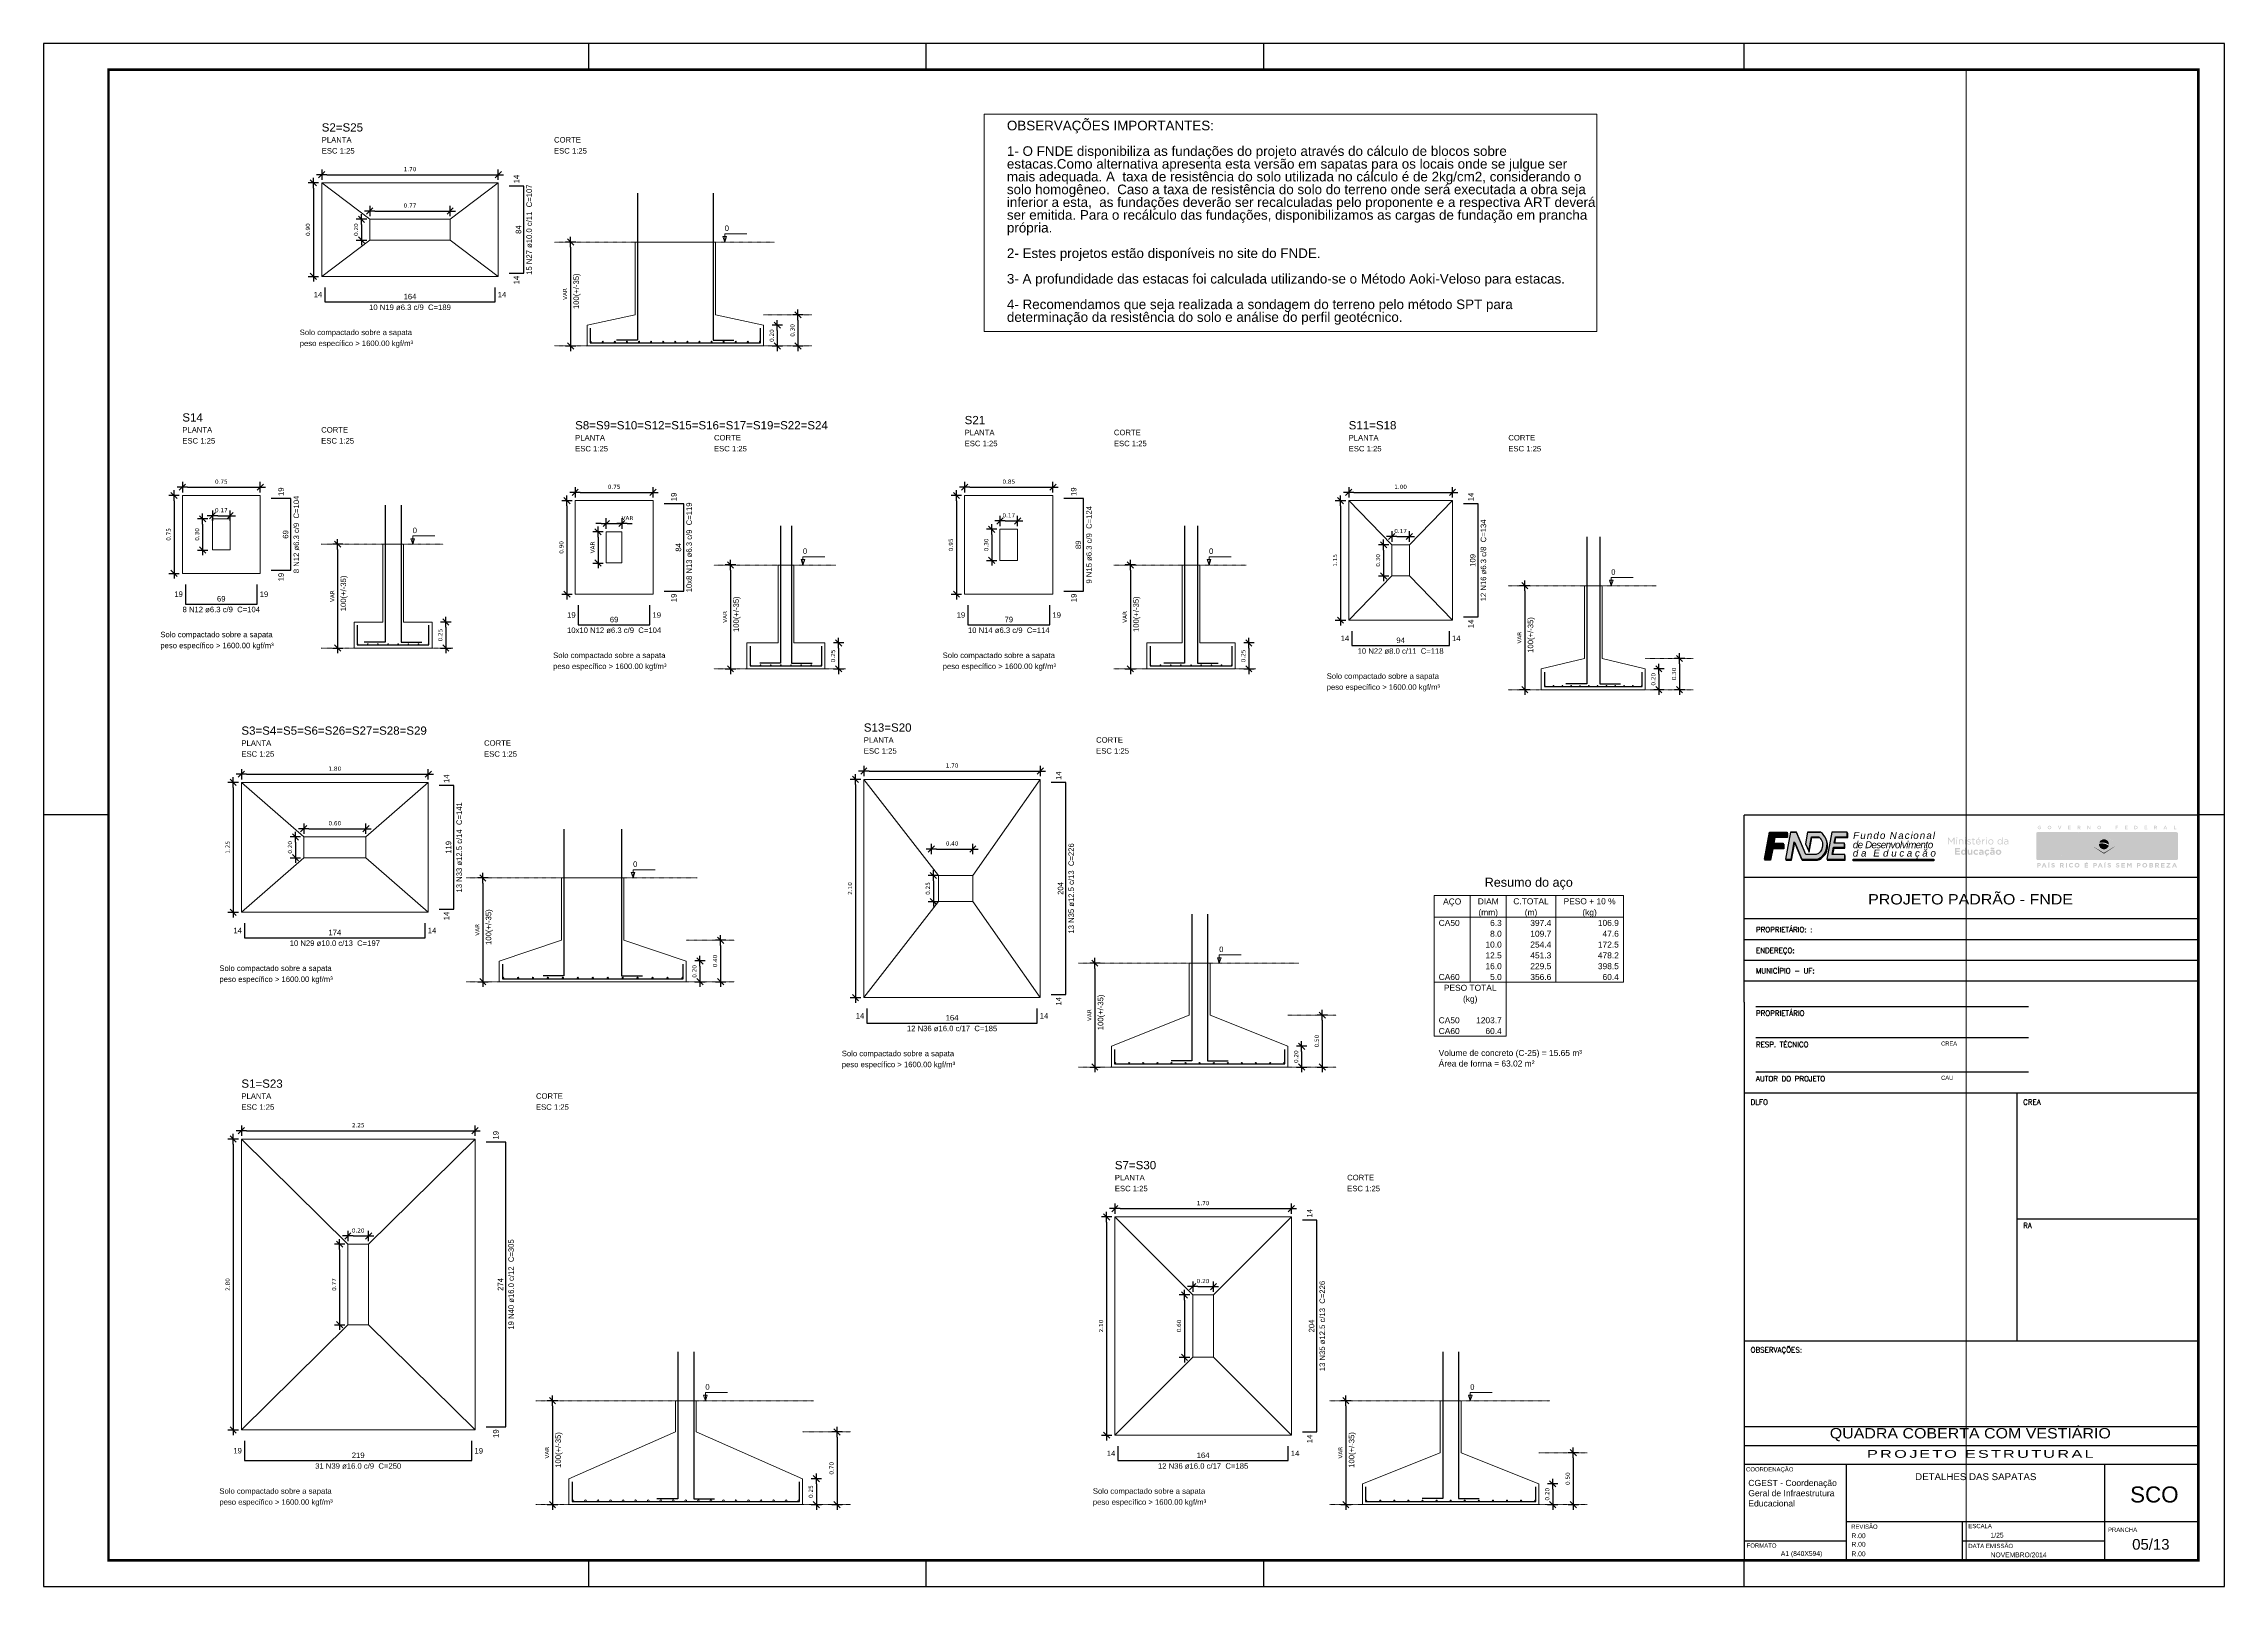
# Paper-space layout 'QCOB-VEST-SCO-05-R01' of a CAD drawing. Extents: x 329 to 1169, y -7 to 587.
# The model-space entities are those that its viewports show. They can reach past a viewport. Long polylines and large blocks are cut down to what shows.
import ezdxf
from ezdxf.enums import TextEntityAlignment as Align

# ---------------------------------------------------------------- set-up
doc = ezdxf.new("R2010")
doc.units = 0
doc.header["$LTSCALE"] = 0.3
doc.header["$PDSIZE"] = 0.1
doc.linetypes.add('DOT2', pattern=[3.175, 0, -3.175])
doc.layers.get('0').update_dxf_attribs({"linetype": 'CONTINUOUS'})
doc.layers.get('Defpoints').update_dxf_attribs({"linetype": 'CONTINUOUS'})
for name, color, linetype in [('ARQ-CTA-1_025', 1, 'CONTINUOUS'), ('BL-CRM-03', 6, 'CONTINUOUS'), ('BL-PRA-01', 1, 'CONTINUOUS'), ('BL-PRA-02', 6, 'CONTINUOUS'), ('cor', 7, 'CONTINUOUS'), ('PRA', 1, 'CONTINUOUS')]:
    doc.layers.add(name, color=color, linetype=linetype)
for name, color, linetype, lineweight in [('DT-Armadura', 2, 'CONTINUOUS', 30), ('DT-Barras no corte', 5, 'CONTINUOUS', 5), ('DT-Forma', 5, 'CONTINUOUS', 5), ('DT-Pontilhado', 9, 'DOT2', 5), ('DT-Relação do aço', 9, 'CONTINUOUS', 5), ('DT-Textos', 7, 'CONTINUOUS', 5), ('DT-Título', 3, 'CONTINUOUS', 20), ('LC-Textos', 3, 'CONTINUOUS', 20)]:
    doc.layers.add(name, color=color, linetype=linetype, lineweight=lineweight)
doc.layers.add('VPort', color=45, linetype='CONTINUOUS', plot=False)
doc.styles.add('A16', font='arial.ttf', dxfattribs={"height": 0.16})
doc.styles.add('A20', font='arial.ttf', dxfattribs={"height": 0.2})
doc.styles.add('A26', font='arial.ttf', dxfattribs={"height": 0.26})
doc.styles.add('A36', font='arial.ttf', dxfattribs={"height": 0.36})
doc.styles.add('A40', font='arial.ttf', dxfattribs={"width": 1.1, "height": 0.4})
doc.styles.add('A60', font='arial.ttf', dxfattribs={"height": 0.6})
doc.styles.add('Arial', font='arial.ttf')
doc.styles.add('FNDE', font='arial.ttf', dxfattribs={"height": 4.5})
doc.styles.add('FNDE Texto Cota 0025', font='verdana.ttf', dxfattribs={"height": 0.04})
doc.styles.add('R80', font='SIMPLEX.SHX', dxfattribs={"height": 0.2})
doc.dimstyles.new('FNDE 1-0025', dxfattribs={"dimscale": 5, "dimtxt": 0.04, "dimasz": 0.01, "dimexe": 0.15, "dimexo": 0.15, "dimgap": 0.005, "dimtad": 1, "dimzin": 1, "dimdsep": 46, "dimtxsty": 'FNDE Texto Cota 0025', "dimblk": 'tic', "dimcen": 0.015, "dimdle": 0.15, "dimse1": 1, "dimse2": 1, "dimclrd": 251, "dimclre": 251, "dimclrt": 256, "dimaunit": 1, "dimadec": 3, "dimazin": 0, "dimtfac": 1, "dimtix": 1, "dimtmove": 2, "dimatfit": 3, "dimfxl": 0.15, "dimtvp": 1, "dimtolj": 1, "dimtzin": 0, "dimarcsym": 0})

# ---------------------------------------------------------------- blocks, each defined once
blk = doc.blocks.new('A$C37230DFE')
at = {"true_color": 0x124700}
blk.add_hatch(color=88, dxfattribs=at).paths.add_polyline_path([(31.32, 5.35), (31.29, 5.41), (27.04, 2.86), (22.8, 5.41), (22.77, 5.36), (27.04, 2.57)])
at = {"layer": 'cor'}
h = blk.add_hatch(color=88, dxfattribs=at)
h.set_gradient(color1=(18, 71, 0), color2=(43, 173, 0), rotation=45, tint=1)
h.paths.add_polyline_path([(8.21, 5.85, 0.866951), (7.38, 11.17), (0.57, 11.17, 0.414214), (0, 10.6), (0, 0.57, 0.414214), (0.57, 0), (7.45, 0, 0.912014)])
h.paths.add_polyline_path([(5.96, 2.78), (3.67, 2.78), (3.67, 4.38), (5.96, 4.38, -1)], flags=16)
h.paths.add_polyline_path([(5.67, 6.79), (3.67, 6.79), (3.67, 8.39), (5.67, 8.39, -1)], flags=16)
at = {"layer": 'cor', "true_color": 0xf7d426}
h = blk.add_hatch(color=40, dxfattribs=at)
h.paths.add_polyline_path([(51.23, 3.78, 0.414214), (51.81, 3.21), (56.01, 3.21, -0.414214), (56.58, 2.64), (56.58, 10.6, 0.414214), (56.01, 11.17), (50.66, 11.17, -0.414214), (51.23, 10.6)])
h.paths.add_polyline_path([(47.57, 10.6, -0.414214), (48.14, 11.17), (46.36, 11.17, -0.414214), (46.94, 10.6), (46.94, 0.57, -0.414214), (46.36, 0), (48.14, 0, -0.414214), (47.57, 0.57)])
h.paths.add_polyline_path([(18.92, 3.78), (20.9, 0.91), (22.8, 5.41), (21.32, 6.3), (23.8, 7.79), (25.07, 10.82, -0.301755), (25.6, 11.17), (16.6, 11.17, -0.047823), (18.31, 10.95, -0.713696)])
h.paths.add_polyline_path([(14.42, 5.81), (16.25, 5.81, 1), (16.25, 8.1), (14.42, 8.1)])
h.paths.add_polyline_path([(17.65, 0, -0.246669), (17.18, 0.25), (15.26, 3.04, 0.736091), (14.42, 2.78), (14.42, 0.57, -0.414214), (13.85, 0)])
h.paths.add_polyline_path([(5.96, 2.78, 1), (5.96, 4.38), (3.67, 4.38), (3.67, 2.78)])
h.paths.add_polyline_path([(3.67, 8.39), (3.67, 6.79), (5.67, 6.79, 1), (5.67, 8.39)])
h.paths.add_polyline_path([(25.54, 1.72, 0.301755), (25.01, 1.37), (24.58, 0.35, -0.301755), (24.05, 0), (30.04, 0, -0.301755), (29.51, 0.35), (29.08, 1.37, 0.301755), (28.55, 1.72)])
h.paths.add_polyline_path([(11.21, 11.17), (7.38, 11.17, -0.866951), (8.21, 5.85, -0.878048), (7.67, 0), (11.21, 0, -0.414214), (10.64, 0.57), (10.64, 10.6, -0.414214)])
at = {"layer": 'cor'}
h = blk.add_hatch(color=88, dxfattribs=at)
h.set_gradient(color1=(18, 71, 0), color2=(43, 173, 0), rotation=45, tint=1)
h.paths.add_polyline_path([(10.64, 0.57, 0.414214), (11.21, 0), (13.85, 0, 0.414214), (14.42, 0.57), (14.42, 2.78, -0.736091), (15.26, 3.04), (17.18, 0.25, 0.246669), (17.65, 0), (20.95, 0, -0.536387), (20.68, 0.4), (20.9, 0.91), (18.92, 3.78, 0.713696), (18.31, 10.95, 0.062724), (16.06, 11.17), (11.21, 11.17, 0.414214), (10.64, 10.6)])
h.paths.add_polyline_path([(14.42, 5.81), (14.42, 8.1), (16.25, 8.1, -1), (16.25, 5.81)], flags=16)
h = blk.add_hatch(color=88, dxfattribs=at)
h.set_gradient(color1=(18, 71, 0), color2=(43, 173, 0), rotation=45, tint=1)
h.paths.add_polyline_path([(25.01, 1.37, -0.301755), (25.54, 1.72), (28.55, 1.72, -0.301755), (29.08, 1.37), (29.51, 0.35, 0.301755), (30.04, 0), (33.14, 0, 0.536387), (33.4, 0.4), (31.29, 5.41), (27.04, 2.86), (22.8, 5.41), (20.68, 0.4, 0.536387), (20.95, 0), (24.05, 0, 0.301755), (24.58, 0.35)])
h.paths.add_polyline_path([(30.29, 7.79), (29.01, 10.82, 0.301755), (28.49, 11.17), (25.6, 11.17, 0.301755), (25.07, 10.82), (23.8, 7.79), (27.04, 9.73)])
h = blk.add_hatch(color=40, dxfattribs=at)
h.set_gradient(color1=(243, 175, 18), color2=(255, 127, 0), rotation=270, tint=1, name='HEMISPHERICAL')
h.paths.add_polyline_path([(32.77, 6.3), (27.04, 9.73), (21.32, 6.3), (27.04, 2.86)])
h.paths.add_polyline_path([(25.04, 6.3, -1), (29.05, 6.3, -1)], flags=16)
at = {"layer": 'cor', "true_color": 0xf4df43}
h = blk.add_hatch(color=53, dxfattribs=at)
edge = h.paths.add_edge_path()
edge.add_spline(control_points=[(34.58, 3.77), (34.78, 3.62), (35.52, 3.12), (36.88, 2.79), (38.17, 2.69), (38.99, 2.88), (39.12, 3.39), (38.68, 3.71), (37.91, 3.94), (36.45, 4.17), (34.63, 4.69), (33.05, 5.89), (32.76, 7.37), (32.87, 8.7), (33.47, 9.92), (34.44, 10.67), (35.02, 10.98), (35.79, 11.17)], knot_values=[0.065919, 0.065919, 0.065919, 0.065919, 0.132216, 0.300366, 0.426053, 0.481008, 0.522695, 0.580041, 0.634819, 0.765803, 0.969397, 1.125194, 1.241711, 1.336641, 1.472206, 1.56492, 1.65521, 1.65521, 1.65521, 1.65521], degree=3, periodic=0)
edge.add_line((35.79, 11.17), (28.49, 11.17))
edge.add_arc((28.49, 10.6), 0.573, 22.83419, 90, ccw=False)
edge.add_line((29.01, 10.82), (30.29, 7.79))
edge.add_line((30.29, 7.79), (32.77, 6.3))
edge.add_line((32.77, 6.3), (31.29, 5.41))
edge.add_line((31.29, 5.41), (32.64, 2.21))
edge.add_line((32.64, 2.21), (33.8, 3.66))
edge.add_arc((34.24, 3.32), 0.566, 53.72097, 142.03639, ccw=False)
edge = h.paths.add_edge_path()
edge.add_arc((43.84, 10.6), 0.573, 90, 180, ccw=False)
edge.add_line((43.84, 11.17), (39.74, 11.17))
edge.add_arc((38.53, 4.87), 6.42, 51.05193, 79.14434, ccw=False)
edge.add_line((42.56, 9.86), (41.06, 7.76))
edge.add_arc((40.59, 8.1), 0.573, 236.57868, 324.34013, ccw=False)
edge.add_spline(control_points=[(40.28, 7.62), (39.93, 7.85), (38.98, 8.29), (37.71, 8.46), (36.5, 8.37), (36.64, 7.6), (37.83, 7.2), (39.79, 6.93), (42.33, 5.95), (43.05, 3.55), (42.37, 1.28), (41.14, 0.44), (39.77, 0)], knot_values=[0.044554, 0.044554, 0.044554, 0.044554, 0.150842, 0.328725, 0.389861, 0.448625, 0.477745, 0.709396, 0.965606, 1.159666, 1.316654, 1.549437, 1.549437, 1.549437, 1.549437], degree=3, periodic=0)
edge.add_line((39.77, 0), (43.84, 0))
edge.add_arc((43.84, 0.57), 0.573, 180, 270, ccw=False)
edge.add_line((43.27, 0.57), (43.27, 10.6))
edge = h.paths.add_edge_path()
edge.add_spline(control_points=[(35.98, 0), (35.14, 0.13), (34.27, 0.39), (33.5, 0.77), (33.15, 0.99)], knot_values=[0.075756, 0.075756, 0.075756, 0.075756, 0.2593, 0.320309, 0.320309, 0.320309, 0.320309], degree=3, periodic=0)
edge.add_line((33.15, 0.99), (33.4, 0.4))
edge.add_arc((33.14, 0.29), 0.286, -90, 22.83419, ccw=False)
edge.add_line((33.14, 0), (35.98, 0))
at = {"layer": 'cor'}
h = blk.add_hatch(color=88, dxfattribs=at)
h.set_gradient(color1=(18, 71, 0), color2=(43, 173, 0), rotation=45, tint=1)
edge = h.paths.add_edge_path()
edge.add_spline(control_points=[(39.77, 0), (41.14, 0.44), (42.37, 1.28), (43.05, 3.55), (42.33, 5.95), (39.79, 6.93), (37.83, 7.2), (36.64, 7.6), (36.5, 8.37), (37.71, 8.46), (38.98, 8.29), (39.93, 7.85), (40.28, 7.62)], knot_values=[0.044554, 0.044554, 0.044554, 0.044554, 0.277337, 0.434326, 0.628385, 0.884595, 1.116246, 1.145366, 1.20413, 1.265267, 1.443149, 1.549437, 1.549437, 1.549437, 1.549437], degree=3, periodic=0)
edge.add_arc((40.59, 8.1), 0.573, 236.57868, 324.34013)
edge.add_line((41.06, 7.76), (42.56, 9.86))
edge.add_arc((38.53, 4.87), 6.42, 51.05193, 79.14434)
edge.add_line((39.74, 11.17), (35.79, 11.17))
edge.add_spline(control_points=[(35.79, 11.17), (35.02, 10.98), (34.44, 10.67), (33.47, 9.92), (32.87, 8.7), (32.76, 7.37), (33.05, 5.89), (34.63, 4.69), (36.45, 4.17), (37.91, 3.94), (38.68, 3.71), (39.12, 3.39), (38.99, 2.88), (38.17, 2.69), (36.88, 2.79), (35.52, 3.12), (34.78, 3.62), (34.58, 3.77)], knot_values=[0.065919, 0.065919, 0.065919, 0.065919, 0.15621, 0.248924, 0.384488, 0.479419, 0.595936, 0.751732, 0.955327, 1.08631, 1.141089, 1.198434, 1.240121, 1.295076, 1.420763, 1.588913, 1.65521, 1.65521, 1.65521, 1.65521], degree=3, periodic=0)
edge.add_arc((34.24, 3.32), 0.566, 53.72097, 142.03639)
edge.add_line((33.8, 3.66), (32.64, 2.21))
edge.add_line((32.64, 2.21), (33.15, 0.99))
edge.add_spline(control_points=[(33.15, 0.99), (33.5, 0.77), (34.27, 0.39), (35.14, 0.13), (35.98, 0)], knot_values=[0.075756, 0.075756, 0.075756, 0.075756, 0.136765, 0.320309, 0.320309, 0.320309, 0.320309], degree=3, periodic=0)
edge.add_line((35.98, 0), (39.77, 0))
h = blk.add_hatch(color=88, dxfattribs=at)
h.set_gradient(color1=(18, 71, 0), color2=(43, 173, 0), rotation=45, tint=1)
h.paths.add_polyline_path([(46.94, 10.6, 0.414214), (46.36, 11.17), (43.84, 11.17, 0.414214), (43.27, 10.6), (43.27, 0.57, 0.414214), (43.84, 0), (46.36, 0, 0.414214), (46.94, 0.57)])
h = blk.add_hatch(color=88, dxfattribs=at)
h.set_gradient(color1=(18, 71, 0), color2=(43, 173, 0), rotation=45, tint=1)
h.paths.add_polyline_path([(51.23, 10.6, 0.414214), (50.66, 11.17), (48.14, 11.17, 0.414214), (47.57, 10.6), (47.57, 0.57, 0.414214), (48.14, 0), (56.01, 0, 0.414214), (56.58, 0.57), (56.58, 2.64, 0.414214), (56.01, 3.21), (51.81, 3.21, -0.414214), (51.23, 3.78)])
h = blk.add_hatch(color=171, dxfattribs=at)
h.set_gradient(color1=(102, 140, 255), color2=(10, 65, 153), rotation=270, tint=1, name='HEMISPHERICAL')
h.paths.add_polyline_path([(25.14, 6.91, -0.20647), (29.04, 6.13, 0.021018), (29.05, 6.3, 0.855475)])
h.paths.add_polyline_path([(28.97, 5.76, 0.224005), (25.05, 6.54, 0.030255), (25.04, 6.3, 0.871589)])
blk = doc.blocks.new('FNDE')
blk.add_hatch(color=30).paths.add_polyline_path([(32.94, 0.01), (32.94, -0.57), (62.84, -0.57), (62.84, 0.01)])
at = {"layer": 'BL-CRM-03'}
blk.add_hatch(color=170, dxfattribs=at).paths.add_polyline_path([(3.19, 5.92), (3.63, 8.34), (8.4, 8.34), (8.4, 10.02), (1.85, 10.02), (0, 0), (2.1, 0), (2.88, 4.23), (6.97, 4.23), (6.97, 5.92)])
h = blk.add_hatch(color=170, dxfattribs=at)
h.paths.add_polyline_path([(1.85, 10.02), (0, 0), (2.1, 0), (2.88, 4.23), (6.97, 4.23), (6.97, 5.92), (3.19, 5.92), (3.63, 8.34), (8.4, 8.34), (8.4, 10.02)], flags=17)
h.paths.add_polyline_path([(1.85, 10.02), (0, 0)], flags=0)
h.paths.add_polyline_path([(0, 0), (1.85, 10.02), (8.4, 10.02), (8.4, 8.34), (3.63, 8.34), (3.19, 5.92), (6.97, 5.92), (6.97, 4.23), (2.88, 4.23), (2.1, 0)], flags=17)
h = blk.add_hatch(color=170, dxfattribs=at)
h.paths.add_polyline_path([(1.85, 10.02), (0, 0), (2.1, 0), (2.88, 4.23), (6.97, 4.23), (6.97, 5.92), (3.19, 5.92), (3.63, 8.34), (8.4, 8.34), (8.4, 10.02)], flags=17)
h.paths.add_polyline_path([(1.85, 10.02), (0, 0)], flags=0)
h.paths.add_polyline_path([(0, 0), (1.85, 10.02), (8.4, 10.02), (8.4, 8.34), (3.63, 8.34), (3.19, 5.92), (6.97, 5.92), (6.97, 4.23), (2.88, 4.23), (2.1, 0)], flags=17)
h = blk.add_hatch(color=170, dxfattribs=at)
h.paths.add_polyline_path([(1.85, 10.02), (0, 0), (2.1, 0), (2.88, 4.23), (6.97, 4.23), (6.97, 5.92), (3.19, 5.92), (3.63, 8.34), (8.4, 8.34), (8.4, 10.02)], flags=17)
h.paths.add_polyline_path([(1.85, 10.02), (0, 0)], flags=0)
h.paths.add_polyline_path([(0, 0), (1.85, 10.02), (8.4, 10.02), (8.4, 8.34), (3.63, 8.34), (3.19, 5.92), (6.97, 5.92), (6.97, 4.23), (2.88, 4.23), (2.1, 0)], flags=17)
h = blk.add_hatch(color=170, dxfattribs=at)
h.paths.add_polyline_path([(1.85, 10.02), (0, 0), (2.1, 0), (2.88, 4.23), (6.97, 4.23), (6.97, 5.92), (3.19, 5.92), (3.63, 8.34), (8.4, 8.34), (8.4, 10.02)], flags=17)
h.paths.add_polyline_path([(1.85, 10.02), (0, 0)], flags=0)
h.paths.add_polyline_path([(0, 0), (1.85, 10.02), (8.4, 10.02), (8.4, 8.34), (3.63, 8.34), (3.19, 5.92), (6.97, 5.92), (6.97, 4.23), (2.88, 4.23), (2.1, 0)], flags=17)
h = blk.add_hatch(color=7, dxfattribs=at)
h.paths.add_polyline_path([(8.58, 7.99), (8.58, 9.68), (8.4, 9.68), (8.4, 8.34), (3.63, 8.34), (3.19, 5.92), (3.43, 5.92), (3.81, 7.99)])
h.paths.add_polyline_path([(2.88, 4.23), (2.1, 0), (0.24, 0), (0.18, -0.35), (2.28, -0.35), (3.06, 3.89), (7.15, 3.89), (7.15, 5.57), (6.97, 5.57), (6.97, 4.23)])
h = blk.add_hatch(color=170, dxfattribs=at)
h.paths.add_polyline_path([(11.84, 10.02), (9.64, 10.02), (7.79, 0), (9.89, 0), (11.08, 6.48), (11.25, 6.08), (11.26, 6.13), (13.83, 0), (19.53, 0, 0.279763), (23.06, 4.02, 0.314697), (20.79, 10.02), (16.02, 10.02), (15.21, 5.65), (16.43, 2.97), (17.42, 8.34), (20.21, 8.34, -0.285658), (21.4, 4.38, -0.266372), (19.24, 1.69), (15.32, 1.69)])
h.paths.add_polyline_path([(23.09, 0), (29.79, 0), (29.79, 1.69), (25.12, 1.69), (25.63, 4.43), (29.67, 4.43), (29.67, 5.9), (25.9, 5.9), (26.35, 8.34), (30.72, 8.34), (30.72, 10.02), (24.94, 10.02)])
h = blk.add_hatch(color=7, dxfattribs=at)
h.paths.add_polyline_path([(10.07, -0.35), (11.25, 6.08), (11.08, 6.48), (9.89, 0), (8.03, 0), (7.97, -0.35)])
h.paths.add_polyline_path([(19.7, -0.35, 0.279763), (23.23, 3.68, 0.192498), (22.69, 7.8, -0.174547), (23.06, 4.02, -0.279763), (19.53, 0), (13.83, 0), (13.97, -0.35)])
h.paths.add_polyline_path([(17.6, 7.99), (20.39, 7.99, -0.080504), (21.19, 7.02, 0.105578), (20.21, 8.34), (17.42, 8.34), (16.44, 3), (16.61, 2.63)])
h = blk.add_hatch(color=7, dxfattribs=at)
h.paths.add_polyline_path([(30.9, 7.99), (30.9, 9.68), (30.72, 9.68), (30.72, 8.34), (26.35, 8.34), (25.9, 5.9), (26.14, 5.9), (26.53, 7.99)])
h.paths.add_polyline_path([(29.85, 4.09), (29.85, 5.55), (29.67, 5.55), (29.67, 4.43), (25.63, 4.43), (25.12, 1.69), (25.36, 1.69), (25.81, 4.09)])
h.paths.add_polyline_path([(29.97, -0.35), (29.97, 1.34), (29.79, 1.34), (29.79, 0), (23.34, 0), (23.27, -0.35)])
at = {"color": 170}
for p, q in [((9.78, 10.02), (11.84, 10.02)), ((16.02, 10.02), (20.65, 10.02)), ((6.97, 5.92), (6.97, 4.23))]:
    blk.add_line(p, q, dxfattribs=at)
for points in [[(1.85, 10.02), (0, 0), (1.85, 10.02), (8.4, 10.02), (8.4, 8.34), (3.63, 8.34), (3.19, 5.92), (6.97, 5.92), (6.97, 4.23), (2.88, 4.23), (2.1, 0), (0, 0)], [(15.36, 1.69), (12.01, 9.68), (11.98, 9.68)]]:
    blk.add_lwpolyline(points, dxfattribs=at)
at = {"color": 7}
for points in [[(8.4, 9.68), (8.58, 9.68), (8.58, 7.99), (3.81, 7.99), (3.43, 5.92)], [(26.14, 5.9), (26.53, 7.99), (30.9, 7.99), (30.9, 9.68), (30.72, 9.68)], [(6.97, 5.57), (7.15, 5.57), (7.15, 3.89), (3.06, 3.89), (2.28, -0.35), (0.18, -0.35), (0.24, 0)], [(23.34, 0), (23.27, -0.35), (29.97, -0.35), (29.97, 1.34), (29.79, 1.34)], [(25.36, 1.69), (25.81, 4.09), (29.85, 4.09), (29.85, 5.55), (29.67, 5.55)]]:
    blk.add_lwpolyline(points, dxfattribs=at)
at = {"color": 170}
blk.add_lwpolyline([(23.03, 3.94, 0.319097), (20.79, 10.02), (16.02, 10.02), (15.21, 5.65), (16.43, 2.97), (17.42, 8.34), (20.21, 8.34, -0.285658), (21.4, 4.38, -0.266372), (19.24, 1.69), (15.32, 1.69), (11.84, 10.02), (9.64, 10.02), (7.79, 0), (9.89, 0), (11.08, 6.48), (13.79, 0), (19.53, 0, 0.284541), (23.07, 4.11)], format="xyb", dxfattribs=at)
blk.add_lwpolyline([(30.72, 10.02), (24.94, 10.02), (23.09, 0), (29.79, 0), (29.79, 1.69), (25.12, 1.69), (25.63, 4.43), (29.67, 4.43), (29.67, 5.9), (25.9, 5.9), (26.35, 8.34), (30.72, 8.34)], close=True, dxfattribs=at)
at = {"color": 7}
for points in [[(8.03, 0), (7.97, -0.35), (10.07, -0.35), (11.26, 6.13), (13.97, -0.35), (19.7, -0.35, 0.284541), (23.25, 3.77)], [(16.44, 3), (16.61, 2.63), (17.6, 7.99), (20.39, 7.99, -0.080504), (21.19, 7.02)], [(23.21, 3.59, 0.196648), (22.69, 7.8, 0.196648)]]:
    blk.add_lwpolyline(points, format="xyb", dxfattribs=at)
at = {"color": 30}
blk.add_lwpolyline([(32.94, 0.01), (62.84, 0.01), (62.84, -0.57), (32.94, -0.57)], close=True, dxfattribs=at)
at = {"color": 7, "char_height": 2.6, "width": 43.2283, "attachment_point": 1, "style": 'FNDE'}
for s, insert in [('{\\fArial|b0|i1|c238|p34;\\T1.2;Fundo Nacional\\fArial|b0|i0|c238|p34;\\T1; }', (32.88, 10.11)), ('{\\fArial|b0|i1|c0|p34;\\T0.9;de Desenvolvimento}', (32.77, 6.66)), ('{\\fArial|b0|i1|c238|p34;\\T1.5;da Educaçăo\\T1.4; }', (32.77, 3.57))]:
    blk.add_mtext(s, dxfattribs=dict(at, insert=insert))
blk = doc.blocks.new('CARIMBO')
h = blk.add_hatch(color=256)
edge = h.paths.add_edge_path()
edge.add_spline(control_points=[(753.168, 739.335), (753.168, 739.335), (753.192, 739.335), (753.192, 739.335), (753.192, 739.335), (753.192, 739.335), (753.192, 739.222), (753.192, 739.222), (753.192, 739.222), (753.192, 739.222), (753.263, 739.222), (753.263, 739.222), (753.263, 739.222), (753.263, 739.222), (753.263, 739.2), (753.263, 739.2), (753.263, 739.2), (753.263, 739.2), (753.168, 739.2), (753.168, 739.2), (753.168, 739.2), (753.168, 739.2), (753.168, 739.335), (753.168, 739.335)], knot_values=[0, 0, 0, 0, 0.142857, 0.142857, 0.142857, 0.142957, 0.285714, 0.285714, 0.285714, 0.285814, 0.428571, 0.428571, 0.428571, 0.428671, 0.571429, 0.571429, 0.571429, 0.571529, 0.714286, 0.714286, 0.714286, 0.714386, 1, 1, 1, 1], degree=3, periodic=0)
edge = h.paths.add_edge_path()
edge.add_spline(control_points=[(752.827, 739.336), (752.827, 739.336), (752.849, 739.336), (752.849, 739.336), (752.849, 739.336), (752.849, 739.336), (752.908, 739.2), (752.908, 739.2), (752.908, 739.2), (752.908, 739.2), (752.883, 739.2), (752.883, 739.2), (752.883, 739.2), (752.883, 739.2), (752.869, 739.233), (752.869, 739.233), (752.869, 739.233), (752.869, 739.233), (752.805, 739.233), (752.805, 739.233), (752.805, 739.233), (752.805, 739.233), (752.792, 739.2), (752.792, 739.2), (752.792, 739.2), (752.792, 739.2), (752.767, 739.2), (752.767, 739.2), (752.767, 739.2), (752.767, 739.2), (752.827, 739.336), (752.827, 739.336)], knot_values=[0, 0, 0, 0, 0.111111, 0.111111, 0.111111, 0.111211, 0.222222, 0.222222, 0.222222, 0.222322, 0.333333, 0.333333, 0.333333, 0.333433, 0.444444, 0.444444, 0.444444, 0.444544, 0.555556, 0.555556, 0.555556, 0.555656, 0.666667, 0.666667, 0.666667, 0.666767, 0.777778, 0.777778, 0.777778, 0.777878, 1, 1, 1, 1], degree=3, periodic=0)
edge = h.paths.add_edge_path(flags=16)
edge.add_spline(control_points=[(752.861, 739.254), (752.861, 739.254), (752.837, 739.308), (752.837, 739.308), (752.837, 739.308), (752.837, 739.308), (752.814, 739.254), (752.814, 739.254), (752.814, 739.254), (752.814, 739.254), (752.861, 739.254), (752.861, 739.254)], knot_values=[0, 0, 0, 0, 0.25, 0.25, 0.25, 0.2501, 0.5, 0.5, 0.5, 0.5001, 1, 1, 1, 1], degree=3, periodic=0)
edge = h.paths.add_edge_path()
edge.add_spline(control_points=[(752.403, 739.335), (752.403, 739.335), (752.463, 739.335), (752.463, 739.335), (752.463, 739.335), (752.48, 739.335), (752.493, 739.33), (752.502, 739.322), (752.502, 739.322), (752.509, 739.315), (752.513, 739.305), (752.513, 739.293), (752.513, 739.293), (752.513, 739.293), (752.513, 739.292), (752.513, 739.292), (752.513, 739.292), (752.513, 739.27), (752.5, 739.257), (752.481, 739.251), (752.481, 739.251), (752.481, 739.251), (752.517, 739.2), (752.517, 739.2), (752.517, 739.2), (752.517, 739.2), (752.489, 739.2), (752.489, 739.2), (752.489, 739.2), (752.489, 739.2), (752.456, 739.247), (752.456, 739.247), (752.456, 739.247), (752.456, 739.247), (752.456, 739.247), (752.456, 739.247), (752.456, 739.247), (752.456, 739.247), (752.426, 739.247), (752.426, 739.247), (752.426, 739.247), (752.426, 739.247), (752.426, 739.2), (752.426, 739.2), (752.426, 739.2), (752.426, 739.2), (752.403, 739.2), (752.403, 739.2), (752.403, 739.2), (752.403, 739.2), (752.403, 739.335), (752.403, 739.335)], knot_values=[0, 0, 0, 0, 0.071429, 0.071429, 0.071429, 0.071529, 0.142857, 0.142857, 0.142857, 0.142957, 0.214286, 0.214286, 0.214286, 0.214386, 0.285714, 0.285714, 0.285714, 0.285814, 0.357143, 0.357143, 0.357143, 0.357243, 0.428571, 0.428571, 0.428571, 0.428671, 0.5, 0.5, 0.5, 0.5001, 0.571429, 0.571429, 0.571429, 0.571529, 0.642857, 0.642857, 0.642857, 0.642957, 0.714286, 0.714286, 0.714286, 0.714386, 0.785714, 0.785714, 0.785714, 0.785814, 0.857143, 0.857143, 0.857143, 0.857243, 1, 1, 1, 1], degree=3, periodic=0)
edge = h.paths.add_edge_path(flags=16)
edge.add_spline(control_points=[(752.461, 739.268), (752.478, 739.268), (752.489, 739.277), (752.489, 739.291), (752.489, 739.291), (752.489, 739.291), (752.489, 739.291), (752.489, 739.291), (752.489, 739.291), (752.489, 739.306), (752.478, 739.314), (752.461, 739.314), (752.461, 739.314), (752.461, 739.314), (752.426, 739.314), (752.426, 739.314), (752.426, 739.314), (752.426, 739.314), (752.426, 739.268), (752.426, 739.268), (752.426, 739.268), (752.426, 739.268), (752.461, 739.268), (752.461, 739.268)], knot_values=[0, 0, 0, 0, 0.142857, 0.142857, 0.142857, 0.142957, 0.285714, 0.285714, 0.285714, 0.285814, 0.428571, 0.428571, 0.428571, 0.428671, 0.571429, 0.571429, 0.571429, 0.571529, 0.714286, 0.714286, 0.714286, 0.714386, 1, 1, 1, 1], degree=3, periodic=0)
edge = h.paths.add_edge_path()
edge.add_spline(control_points=[(752.037, 739.335), (752.037, 739.335), (752.137, 739.335), (752.137, 739.335), (752.137, 739.335), (752.137, 739.335), (752.137, 739.314), (752.137, 739.314), (752.137, 739.314), (752.137, 739.314), (752.06, 739.314), (752.06, 739.314), (752.06, 739.314), (752.06, 739.314), (752.06, 739.279), (752.06, 739.279), (752.06, 739.279), (752.06, 739.279), (752.128, 739.279), (752.128, 739.279), (752.128, 739.279), (752.128, 739.279), (752.128, 739.258), (752.128, 739.258), (752.128, 739.258), (752.128, 739.258), (752.06, 739.258), (752.06, 739.258), (752.06, 739.258), (752.06, 739.258), (752.06, 739.222), (752.06, 739.222), (752.06, 739.222), (752.06, 739.222), (752.138, 739.222), (752.138, 739.222), (752.138, 739.222), (752.138, 739.222), (752.138, 739.2), (752.138, 739.2), (752.138, 739.2), (752.138, 739.2), (752.037, 739.2), (752.037, 739.2), (752.037, 739.2), (752.037, 739.2), (752.037, 739.335), (752.037, 739.335)], knot_values=[0, 0, 0, 0, 0.076923, 0.076923, 0.076923, 0.077023, 0.153846, 0.153846, 0.153846, 0.153946, 0.230769, 0.230769, 0.230769, 0.230869, 0.307692, 0.307692, 0.307692, 0.307792, 0.384615, 0.384615, 0.384615, 0.384715, 0.461538, 0.461538, 0.461538, 0.461638, 0.538462, 0.538462, 0.538462, 0.538562, 0.615385, 0.615385, 0.615385, 0.615485, 0.692308, 0.692308, 0.692308, 0.692408, 0.769231, 0.769231, 0.769231, 0.769331, 0.846154, 0.846154, 0.846154, 0.846254, 1, 1, 1, 1], degree=3, periodic=0)
edge = h.paths.add_edge_path()
edge.add_spline(control_points=[(751.649, 739.335), (751.649, 739.335), (751.699, 739.335), (751.699, 739.335), (751.699, 739.335), (751.742, 739.335), (751.771, 739.306), (751.771, 739.268), (751.771, 739.268), (751.771, 739.268), (751.771, 739.268), (751.771, 739.268), (751.771, 739.268), (751.771, 739.23), (751.742, 739.2), (751.699, 739.2), (751.699, 739.2), (751.699, 739.2), (751.649, 739.2), (751.649, 739.2), (751.649, 739.2), (751.649, 739.2), (751.649, 739.335), (751.649, 739.335)], knot_values=[0, 0, 0, 0, 0.142857, 0.142857, 0.142857, 0.142957, 0.285714, 0.285714, 0.285714, 0.285814, 0.428571, 0.428571, 0.428571, 0.428671, 0.571429, 0.571429, 0.571429, 0.571529, 0.714286, 0.714286, 0.714286, 0.714386, 1, 1, 1, 1], degree=3, periodic=0)
edge = h.paths.add_edge_path(flags=16)
edge.add_spline(control_points=[(751.699, 739.222), (751.728, 739.222), (751.746, 739.241), (751.746, 739.267), (751.746, 739.267), (751.746, 739.267), (751.746, 739.268), (751.746, 739.268), (751.746, 739.268), (751.746, 739.294), (751.728, 739.314), (751.699, 739.314), (751.699, 739.314), (751.699, 739.314), (751.673, 739.314), (751.673, 739.314), (751.673, 739.314), (751.673, 739.314), (751.673, 739.222), (751.673, 739.222), (751.673, 739.222), (751.673, 739.222), (751.699, 739.222), (751.699, 739.222)], knot_values=[0, 0, 0, 0, 0.142857, 0.142857, 0.142857, 0.142957, 0.285714, 0.285714, 0.285714, 0.285814, 0.428571, 0.428571, 0.428571, 0.428671, 0.571429, 0.571429, 0.571429, 0.571529, 0.714286, 0.714286, 0.714286, 0.714386, 1, 1, 1, 1], degree=3, periodic=0)
edge = h.paths.add_edge_path()
edge.add_spline(control_points=[(751.283, 739.335), (751.283, 739.335), (751.383, 739.335), (751.383, 739.335), (751.383, 739.335), (751.383, 739.335), (751.383, 739.314), (751.383, 739.314), (751.383, 739.314), (751.383, 739.314), (751.307, 739.314), (751.307, 739.314), (751.307, 739.314), (751.307, 739.314), (751.307, 739.279), (751.307, 739.279), (751.307, 739.279), (751.307, 739.279), (751.375, 739.279), (751.375, 739.279), (751.375, 739.279), (751.375, 739.279), (751.375, 739.258), (751.375, 739.258), (751.375, 739.258), (751.375, 739.258), (751.307, 739.258), (751.307, 739.258), (751.307, 739.258), (751.307, 739.258), (751.307, 739.222), (751.307, 739.222), (751.307, 739.222), (751.307, 739.222), (751.384, 739.222), (751.384, 739.222), (751.384, 739.222), (751.384, 739.222), (751.384, 739.2), (751.384, 739.2), (751.384, 739.2), (751.384, 739.2), (751.283, 739.2), (751.283, 739.2), (751.283, 739.2), (751.283, 739.2), (751.283, 739.335), (751.283, 739.335)], knot_values=[0, 0, 0, 0, 0.076923, 0.076923, 0.076923, 0.077023, 0.153846, 0.153846, 0.153846, 0.153946, 0.230769, 0.230769, 0.230769, 0.230869, 0.307692, 0.307692, 0.307692, 0.307792, 0.384615, 0.384615, 0.384615, 0.384715, 0.461538, 0.461538, 0.461538, 0.461638, 0.538462, 0.538462, 0.538462, 0.538562, 0.615385, 0.615385, 0.615385, 0.615485, 0.692308, 0.692308, 0.692308, 0.692408, 0.769231, 0.769231, 0.769231, 0.769331, 0.846154, 0.846154, 0.846154, 0.846254, 1, 1, 1, 1], degree=3, periodic=0)
edge = h.paths.add_edge_path()
edge.add_spline(control_points=[(750.92, 739.335), (750.92, 739.335), (751.02, 739.335), (751.02, 739.335), (751.02, 739.335), (751.02, 739.335), (751.02, 739.314), (751.02, 739.314), (751.02, 739.314), (751.02, 739.314), (750.944, 739.314), (750.944, 739.314), (750.944, 739.314), (750.944, 739.314), (750.944, 739.277), (750.944, 739.277), (750.944, 739.277), (750.944, 739.277), (751.012, 739.277), (751.012, 739.277), (751.012, 739.277), (751.012, 739.277), (751.012, 739.255), (751.012, 739.255), (751.012, 739.255), (751.012, 739.255), (750.944, 739.255), (750.944, 739.255), (750.944, 739.255), (750.944, 739.255), (750.944, 739.2), (750.944, 739.2), (750.944, 739.2), (750.944, 739.2), (750.92, 739.2), (750.92, 739.2), (750.92, 739.2), (750.92, 739.2), (750.92, 739.335), (750.92, 739.335)], knot_values=[0, 0, 0, 0, 0.090909, 0.090909, 0.090909, 0.091009, 0.181818, 0.181818, 0.181818, 0.181918, 0.272727, 0.272727, 0.272727, 0.272827, 0.363636, 0.363636, 0.363636, 0.363736, 0.454545, 0.454545, 0.454545, 0.454645, 0.545455, 0.545455, 0.545455, 0.545555, 0.636364, 0.636364, 0.636364, 0.636464, 0.727273, 0.727273, 0.727273, 0.727373, 0.818182, 0.818182, 0.818182, 0.818282, 1, 1, 1, 1], degree=3, periodic=0)
edge = h.paths.add_edge_path()
edge.add_spline(control_points=[(750.219, 739.267), (750.219, 739.267), (750.219, 739.268), (750.219, 739.268), (750.219, 739.268), (750.219, 739.306), (750.248, 739.338), (750.29, 739.338), (750.29, 739.338), (750.331, 739.338), (750.36, 739.306), (750.36, 739.268), (750.36, 739.268), (750.36, 739.268), (750.36, 739.268), (750.36, 739.268), (750.36, 739.268), (750.36, 739.23), (750.331, 739.198), (750.289, 739.198), (750.289, 739.198), (750.248, 739.198), (750.219, 739.229), (750.219, 739.267)], knot_values=[0, 0, 0, 0, 0.142857, 0.142857, 0.142857, 0.142957, 0.285714, 0.285714, 0.285714, 0.285814, 0.428571, 0.428571, 0.428571, 0.428671, 0.571429, 0.571429, 0.571429, 0.571529, 0.714286, 0.714286, 0.714286, 0.714386, 1, 1, 1, 1], degree=3, periodic=0)
edge = h.paths.add_edge_path(flags=16)
edge.add_spline(control_points=[(750.335, 739.267), (750.335, 739.267), (750.335, 739.268), (750.335, 739.268), (750.335, 739.268), (750.335, 739.294), (750.316, 739.316), (750.289, 739.316), (750.289, 739.316), (750.262, 739.316), (750.244, 739.294), (750.244, 739.268), (750.244, 739.268), (750.244, 739.268), (750.244, 739.268), (750.244, 739.268), (750.244, 739.268), (750.244, 739.242), (750.263, 739.22), (750.29, 739.22), (750.29, 739.22), (750.316, 739.22), (750.335, 739.241), (750.335, 739.267)], knot_values=[0, 0, 0, 0, 0.142857, 0.142857, 0.142857, 0.142957, 0.285714, 0.285714, 0.285714, 0.285814, 0.428571, 0.428571, 0.428571, 0.428671, 0.571429, 0.571429, 0.571429, 0.571529, 0.714286, 0.714286, 0.714286, 0.714386, 1, 1, 1, 1], degree=3, periodic=0)
edge = h.paths.add_edge_path()
edge.add_spline(control_points=[(749.836, 739.335), (749.836, 739.335), (749.858, 739.335), (749.858, 739.335), (749.858, 739.335), (749.858, 739.335), (749.93, 739.242), (749.93, 739.242), (749.93, 739.242), (749.93, 739.242), (749.93, 739.335), (749.93, 739.335), (749.93, 739.335), (749.93, 739.335), (749.953, 739.335), (749.953, 739.335), (749.953, 739.335), (749.953, 739.335), (749.953, 739.2), (749.953, 739.2), (749.953, 739.2), (749.953, 739.2), (749.933, 739.2), (749.933, 739.2), (749.933, 739.2), (749.933, 739.2), (749.859, 739.296), (749.859, 739.296), (749.859, 739.296), (749.859, 739.296), (749.859, 739.2), (749.859, 739.2), (749.859, 739.2), (749.859, 739.2), (749.836, 739.2), (749.836, 739.2), (749.836, 739.2), (749.836, 739.2), (749.836, 739.335), (749.836, 739.335)], knot_values=[0, 0, 0, 0, 0.090909, 0.090909, 0.090909, 0.091009, 0.181818, 0.181818, 0.181818, 0.181918, 0.272727, 0.272727, 0.272727, 0.272827, 0.363636, 0.363636, 0.363636, 0.363736, 0.454545, 0.454545, 0.454545, 0.454645, 0.545455, 0.545455, 0.545455, 0.545555, 0.636364, 0.636364, 0.636364, 0.636464, 0.727273, 0.727273, 0.727273, 0.727373, 0.818182, 0.818182, 0.818182, 0.818282, 1, 1, 1, 1], degree=3, periodic=0)
edge = h.paths.add_edge_path()
edge.add_spline(control_points=[(749.459, 739.335), (749.459, 739.335), (749.52, 739.335), (749.52, 739.335), (749.52, 739.335), (749.537, 739.335), (749.55, 739.33), (749.559, 739.322), (749.559, 739.322), (749.566, 739.315), (749.57, 739.305), (749.57, 739.293), (749.57, 739.293), (749.57, 739.293), (749.57, 739.292), (749.57, 739.292), (749.57, 739.292), (749.57, 739.27), (749.557, 739.257), (749.538, 739.251), (749.538, 739.251), (749.538, 739.251), (749.574, 739.2), (749.574, 739.2), (749.574, 739.2), (749.574, 739.2), (749.546, 739.2), (749.546, 739.2), (749.546, 739.2), (749.546, 739.2), (749.513, 739.247), (749.513, 739.247), (749.513, 739.247), (749.513, 739.247), (749.512, 739.247), (749.512, 739.247), (749.512, 739.247), (749.512, 739.247), (749.483, 739.247), (749.483, 739.247), (749.483, 739.247), (749.483, 739.247), (749.483, 739.2), (749.483, 739.2), (749.483, 739.2), (749.483, 739.2), (749.459, 739.2), (749.459, 739.2), (749.459, 739.2), (749.459, 739.2), (749.459, 739.335), (749.459, 739.335)], knot_values=[0, 0, 0, 0, 0.071429, 0.071429, 0.071429, 0.071529, 0.142857, 0.142857, 0.142857, 0.142957, 0.214286, 0.214286, 0.214286, 0.214386, 0.285714, 0.285714, 0.285714, 0.285814, 0.357143, 0.357143, 0.357143, 0.357243, 0.428571, 0.428571, 0.428571, 0.428671, 0.5, 0.5, 0.5, 0.5001, 0.571429, 0.571429, 0.571429, 0.571529, 0.642857, 0.642857, 0.642857, 0.642957, 0.714286, 0.714286, 0.714286, 0.714386, 0.785714, 0.785714, 0.785714, 0.785814, 0.857143, 0.857143, 0.857143, 0.857243, 1, 1, 1, 1], degree=3, periodic=0)
edge = h.paths.add_edge_path(flags=16)
edge.add_spline(control_points=[(749.518, 739.268), (749.535, 739.268), (749.546, 739.277), (749.546, 739.291), (749.546, 739.291), (749.546, 739.291), (749.546, 739.291), (749.546, 739.291), (749.546, 739.291), (749.546, 739.306), (749.535, 739.314), (749.518, 739.314), (749.518, 739.314), (749.518, 739.314), (749.483, 739.314), (749.483, 739.314), (749.483, 739.314), (749.483, 739.314), (749.483, 739.268), (749.483, 739.268), (749.483, 739.268), (749.483, 739.268), (749.518, 739.268), (749.518, 739.268)], knot_values=[0, 0, 0, 0, 0.142857, 0.142857, 0.142857, 0.142957, 0.285714, 0.285714, 0.285714, 0.285814, 0.428571, 0.428571, 0.428571, 0.428671, 0.571429, 0.571429, 0.571429, 0.571529, 0.714286, 0.714286, 0.714286, 0.714386, 1, 1, 1, 1], degree=3, periodic=0)
edge = h.paths.add_edge_path()
edge.add_spline(control_points=[(749.093, 739.335), (749.093, 739.335), (749.194, 739.335), (749.194, 739.335), (749.194, 739.335), (749.194, 739.335), (749.194, 739.314), (749.194, 739.314), (749.194, 739.314), (749.194, 739.314), (749.117, 739.314), (749.117, 739.314), (749.117, 739.314), (749.117, 739.314), (749.117, 739.279), (749.117, 739.279), (749.117, 739.279), (749.117, 739.279), (749.185, 739.279), (749.185, 739.279), (749.185, 739.279), (749.185, 739.279), (749.185, 739.258), (749.185, 739.258), (749.185, 739.258), (749.185, 739.258), (749.117, 739.258), (749.117, 739.258), (749.117, 739.258), (749.117, 739.258), (749.117, 739.222), (749.117, 739.222), (749.117, 739.222), (749.117, 739.222), (749.195, 739.222), (749.195, 739.222), (749.195, 739.222), (749.195, 739.222), (749.195, 739.2), (749.195, 739.2), (749.195, 739.2), (749.195, 739.2), (749.093, 739.2), (749.093, 739.2), (749.093, 739.2), (749.093, 739.2), (749.093, 739.335), (749.093, 739.335)], knot_values=[0, 0, 0, 0, 0.076923, 0.076923, 0.076923, 0.077023, 0.153846, 0.153846, 0.153846, 0.153946, 0.230769, 0.230769, 0.230769, 0.230869, 0.307692, 0.307692, 0.307692, 0.307792, 0.384615, 0.384615, 0.384615, 0.384715, 0.461538, 0.461538, 0.461538, 0.461638, 0.538462, 0.538462, 0.538462, 0.538562, 0.615385, 0.615385, 0.615385, 0.615485, 0.692308, 0.692308, 0.692308, 0.692408, 0.769231, 0.769231, 0.769231, 0.769331, 0.846154, 0.846154, 0.846154, 0.846254, 1, 1, 1, 1], degree=3, periodic=0)
edge = h.paths.add_edge_path()
edge.add_spline(control_points=[(748.7, 739.335), (748.7, 739.335), (748.727, 739.335), (748.727, 739.335), (748.727, 739.335), (748.727, 739.335), (748.767, 739.232), (748.767, 739.232), (748.767, 739.232), (748.767, 739.232), (748.808, 739.335), (748.808, 739.335), (748.808, 739.335), (748.808, 739.335), (748.834, 739.335), (748.834, 739.335), (748.834, 739.335), (748.834, 739.335), (748.778, 739.199), (748.778, 739.199), (748.778, 739.199), (748.778, 739.199), (748.757, 739.199), (748.757, 739.199), (748.757, 739.199), (748.757, 739.199), (748.7, 739.335), (748.7, 739.335)], knot_values=[0, 0, 0, 0, 0.125, 0.125, 0.125, 0.1251, 0.25, 0.25, 0.25, 0.2501, 0.375, 0.375, 0.375, 0.3751, 0.5, 0.5, 0.5, 0.5001, 0.625, 0.625, 0.625, 0.6251, 0.75, 0.75, 0.75, 0.7501, 1, 1, 1, 1], degree=3, periodic=0)
edge = h.paths.add_edge_path()
edge.add_spline(control_points=[(748.305, 739.267), (748.305, 739.267), (748.305, 739.268), (748.305, 739.268), (748.305, 739.268), (748.305, 739.306), (748.335, 739.338), (748.376, 739.338), (748.376, 739.338), (748.418, 739.338), (748.447, 739.306), (748.447, 739.268), (748.447, 739.268), (748.447, 739.268), (748.447, 739.268), (748.447, 739.268), (748.447, 739.268), (748.447, 739.23), (748.417, 739.198), (748.376, 739.198), (748.376, 739.198), (748.334, 739.198), (748.305, 739.229), (748.305, 739.267)], knot_values=[0, 0, 0, 0, 0.142857, 0.142857, 0.142857, 0.142957, 0.285714, 0.285714, 0.285714, 0.285814, 0.428571, 0.428571, 0.428571, 0.428671, 0.571429, 0.571429, 0.571429, 0.571529, 0.714286, 0.714286, 0.714286, 0.714386, 1, 1, 1, 1], degree=3, periodic=0)
edge = h.paths.add_edge_path(flags=16)
edge.add_spline(control_points=[(748.422, 739.267), (748.422, 739.267), (748.422, 739.268), (748.422, 739.268), (748.422, 739.268), (748.422, 739.294), (748.403, 739.316), (748.376, 739.316), (748.376, 739.316), (748.349, 739.316), (748.33, 739.294), (748.33, 739.268), (748.33, 739.268), (748.33, 739.268), (748.33, 739.268), (748.33, 739.268), (748.33, 739.268), (748.33, 739.242), (748.349, 739.22), (748.376, 739.22), (748.376, 739.22), (748.403, 739.22), (748.422, 739.241), (748.422, 739.267)], knot_values=[0, 0, 0, 0, 0.142857, 0.142857, 0.142857, 0.142957, 0.285714, 0.285714, 0.285714, 0.285814, 0.428571, 0.428571, 0.428571, 0.428671, 0.571429, 0.571429, 0.571429, 0.571529, 0.714286, 0.714286, 0.714286, 0.714386, 1, 1, 1, 1], degree=3, periodic=0)
edge = h.paths.add_edge_path()
edge.add_spline(control_points=[(747.917, 739.267), (747.917, 739.267), (747.917, 739.268), (747.917, 739.268), (747.917, 739.268), (747.917, 739.306), (747.946, 739.338), (747.987, 739.338), (747.987, 739.338), (748.011, 739.338), (748.025, 739.331), (748.039, 739.319), (748.039, 739.319), (748.039, 739.319), (748.024, 739.301), (748.024, 739.301), (748.024, 739.301), (748.014, 739.31), (748.003, 739.316), (747.986, 739.316), (747.986, 739.316), (747.961, 739.316), (747.942, 739.294), (747.942, 739.268), (747.942, 739.268), (747.942, 739.268), (747.942, 739.268), (747.942, 739.268), (747.942, 739.268), (747.942, 739.24), (747.961, 739.22), (747.988, 739.22), (747.988, 739.22), (748.001, 739.22), (748.013, 739.224), (748.021, 739.23), (748.021, 739.23), (748.021, 739.23), (748.021, 739.255), (748.021, 739.255), (748.021, 739.255), (748.021, 739.255), (747.986, 739.255), (747.986, 739.255), (747.986, 739.255), (747.986, 739.255), (747.986, 739.276), (747.986, 739.276), (747.986, 739.276), (747.986, 739.276), (748.044, 739.276), (748.044, 739.276), (748.044, 739.276), (748.044, 739.276), (748.044, 739.219), (748.044, 739.219), (748.044, 739.219), (748.031, 739.208), (748.011, 739.198), (747.987, 739.198), (747.987, 739.198), (747.945, 739.198), (747.917, 739.228), (747.917, 739.267)], knot_values=[0, 0, 0, 0, 0.058824, 0.058824, 0.058824, 0.058924, 0.117647, 0.117647, 0.117647, 0.117747, 0.176471, 0.176471, 0.176471, 0.176571, 0.235294, 0.235294, 0.235294, 0.235394, 0.294118, 0.294118, 0.294118, 0.294218, 0.352941, 0.352941, 0.352941, 0.353041, 0.411765, 0.411765, 0.411765, 0.411865, 0.470588, 0.470588, 0.470588, 0.470688, 0.529412, 0.529412, 0.529412, 0.529512, 0.588235, 0.588235, 0.588235, 0.588335, 0.647059, 0.647059, 0.647059, 0.647159, 0.705882, 0.705882, 0.705882, 0.705982, 0.764706, 0.764706, 0.764706, 0.764806, 0.823529, 0.823529, 0.823529, 0.823629, 0.882353, 0.882353, 0.882353, 0.882453, 1, 1, 1, 1], degree=3, periodic=0)
h = blk.add_hatch(color=256)
edge = h.paths.add_edge_path(flags=16)
edge.add_spline(control_points=[(746.706, 738.715), (746.717, 738.714), (746.728, 738.714), (746.738, 738.712), (746.738, 738.712), (746.747, 738.71), (746.756, 738.708), (746.763, 738.706), (746.763, 738.706), (746.763, 738.706), (746.763, 738.687), (746.763, 738.687), (746.763, 738.687), (746.763, 738.68), (746.761, 738.673), (746.758, 738.666), (746.758, 738.666), (746.754, 738.66), (746.75, 738.654), (746.744, 738.649), (746.744, 738.649), (746.738, 738.645), (746.731, 738.641), (746.723, 738.639), (746.723, 738.639), (746.715, 738.636), (746.707, 738.635), (746.698, 738.635), (746.698, 738.635), (746.691, 738.635), (746.685, 738.636), (746.679, 738.637), (746.679, 738.637), (746.673, 738.639), (746.668, 738.642), (746.663, 738.645), (746.663, 738.645), (746.659, 738.648), (746.655, 738.652), (746.653, 738.657), (746.653, 738.657), (746.65, 738.662), (746.649, 738.668), (746.649, 738.674), (746.649, 738.674), (746.649, 738.682), (746.651, 738.689), (746.655, 738.695), (746.655, 738.695), (746.66, 738.702), (746.666, 738.706), (746.675, 738.71), (746.675, 738.71), (746.683, 738.713), (746.693, 738.714), (746.706, 738.715)], knot_values=[0, 0, 0, 0, 0.066667, 0.066667, 0.066667, 0.066767, 0.133333, 0.133333, 0.133333, 0.133433, 0.2, 0.2, 0.2, 0.2001, 0.266667, 0.266667, 0.266667, 0.266767, 0.333333, 0.333333, 0.333333, 0.333433, 0.4, 0.4, 0.4, 0.4001, 0.466667, 0.466667, 0.466667, 0.466767, 0.533333, 0.533333, 0.533333, 0.533433, 0.6, 0.6, 0.6, 0.6001, 0.666667, 0.666667, 0.666667, 0.666767, 0.733333, 0.733333, 0.733333, 0.733433, 0.8, 0.8, 0.8, 0.8001, 0.866667, 0.866667, 0.866667, 0.866767, 1, 1, 1, 1], degree=3, periodic=0)
edge = h.paths.add_edge_path()
edge.add_spline(control_points=[(746.704, 738.788), (746.717, 738.788), (746.727, 738.786), (746.736, 738.782), (746.736, 738.782), (746.744, 738.778), (746.751, 738.772), (746.756, 738.764), (746.756, 738.764), (746.76, 738.756), (746.762, 738.746), (746.762, 738.734), (746.762, 738.734), (746.762, 738.734), (746.762, 738.728), (746.762, 738.728), (746.762, 738.728), (746.757, 738.729), (746.751, 738.731), (746.745, 738.732), (746.745, 738.732), (746.739, 738.733), (746.732, 738.734), (746.725, 738.735), (746.725, 738.735), (746.718, 738.736), (746.711, 738.736), (746.703, 738.736), (746.703, 738.736), (746.69, 738.736), (746.679, 738.735), (746.669, 738.732), (746.669, 738.732), (746.658, 738.729), (746.65, 738.725), (746.642, 738.72), (746.642, 738.72), (746.635, 738.715), (746.629, 738.708), (746.625, 738.7), (746.625, 738.7), (746.621, 738.692), (746.619, 738.683), (746.619, 738.673), (746.619, 738.673), (746.619, 738.663), (746.621, 738.654), (746.626, 738.646), (746.626, 738.646), (746.63, 738.638), (746.635, 738.632), (746.642, 738.627), (746.642, 738.627), (746.649, 738.622), (746.657, 738.618), (746.665, 738.616), (746.665, 738.616), (746.674, 738.613), (746.683, 738.612), (746.692, 738.612), (746.692, 738.612), (746.703, 738.612), (746.714, 738.613), (746.722, 738.616), (746.722, 738.616), (746.731, 738.62), (746.739, 738.624), (746.746, 738.629), (746.746, 738.629), (746.752, 738.634), (746.758, 738.639), (746.762, 738.645), (746.762, 738.645), (746.762, 738.645), (746.762, 738.616), (746.762, 738.616), (746.762, 738.616), (746.762, 738.616), (746.79, 738.616), (746.79, 738.616), (746.79, 738.616), (746.79, 738.616), (746.79, 738.735), (746.79, 738.735), (746.79, 738.735), (746.79, 738.752), (746.787, 738.766), (746.781, 738.778), (746.781, 738.778), (746.774, 738.79), (746.765, 738.798), (746.752, 738.804), (746.752, 738.804), (746.74, 738.81), (746.725, 738.813), (746.707, 738.813), (746.707, 738.813), (746.698, 738.813), (746.689, 738.813), (746.681, 738.811), (746.681, 738.811), (746.673, 738.81), (746.666, 738.808), (746.658, 738.806), (746.658, 738.806), (746.651, 738.803), (746.644, 738.8), (746.637, 738.797), (746.637, 738.797), (746.637, 738.797), (746.645, 738.773), (746.645, 738.773), (746.645, 738.773), (746.654, 738.778), (746.663, 738.781), (746.673, 738.784), (746.673, 738.784), (746.683, 738.786), (746.693, 738.788), (746.704, 738.788)], knot_values=[0, 0, 0, 0, 0.032258, 0.032258, 0.032258, 0.032358, 0.064516, 0.064516, 0.064516, 0.064616, 0.096774, 0.096774, 0.096774, 0.096874, 0.129032, 0.129032, 0.129032, 0.129132, 0.16129, 0.16129, 0.16129, 0.16139, 0.193548, 0.193548, 0.193548, 0.193648, 0.225806, 0.225806, 0.225806, 0.225906, 0.258065, 0.258065, 0.258065, 0.258165, 0.290323, 0.290323, 0.290323, 0.290423, 0.322581, 0.322581, 0.322581, 0.322681, 0.354839, 0.354839, 0.354839, 0.354939, 0.387097, 0.387097, 0.387097, 0.387197, 0.419355, 0.419355, 0.419355, 0.419455, 0.451613, 0.451613, 0.451613, 0.451713, 0.483871, 0.483871, 0.483871, 0.483971, 0.516129, 0.516129, 0.516129, 0.516229, 0.548387, 0.548387, 0.548387, 0.548487, 0.580645, 0.580645, 0.580645, 0.580745, 0.612903, 0.612903, 0.612903, 0.613003, 0.645161, 0.645161, 0.645161, 0.645261, 0.677419, 0.677419, 0.677419, 0.677519, 0.709677, 0.709677, 0.709677, 0.709777, 0.741935, 0.741935, 0.741935, 0.742035, 0.774194, 0.774194, 0.774194, 0.774294, 0.806452, 0.806452, 0.806452, 0.806552, 0.83871, 0.83871, 0.83871, 0.83881, 0.870968, 0.870968, 0.870968, 0.871068, 0.903226, 0.903226, 0.903226, 0.903326, 0.935484, 0.935484, 0.935484, 0.935584, 1, 1, 1, 1], degree=3, periodic=0)
edge = h.paths.add_edge_path(flags=16)
edge.add_spline(control_points=[(746.541, 738.713), (746.541, 738.702), (746.539, 738.692), (746.535, 738.682), (746.535, 738.682), (746.531, 738.673), (746.526, 738.665), (746.52, 738.658), (746.52, 738.658), (746.513, 738.652), (746.505, 738.647), (746.497, 738.643), (746.497, 738.643), (746.489, 738.639), (746.48, 738.638), (746.471, 738.638), (746.471, 738.638), (746.462, 738.638), (746.453, 738.639), (746.445, 738.643), (746.445, 738.643), (746.436, 738.647), (746.429, 738.652), (746.423, 738.658), (746.423, 738.658), (746.416, 738.665), (746.411, 738.673), (746.408, 738.682), (746.408, 738.682), (746.404, 738.691), (746.402, 738.702), (746.402, 738.713), (746.402, 738.713), (746.402, 738.725), (746.404, 738.736), (746.408, 738.745), (746.408, 738.745), (746.411, 738.755), (746.416, 738.762), (746.422, 738.769), (746.422, 738.769), (746.429, 738.775), (746.436, 738.78), (746.444, 738.784), (746.444, 738.784), (746.452, 738.787), (746.461, 738.789), (746.471, 738.789), (746.471, 738.789), (746.48, 738.789), (746.489, 738.787), (746.497, 738.783), (746.497, 738.783), (746.505, 738.78), (746.513, 738.775), (746.52, 738.768), (746.52, 738.768), (746.526, 738.761), (746.531, 738.753), (746.535, 738.744), (746.535, 738.744), (746.539, 738.735), (746.541, 738.725), (746.541, 738.713)], knot_values=[0, 0, 0, 0, 0.058824, 0.058824, 0.058824, 0.058924, 0.117647, 0.117647, 0.117647, 0.117747, 0.176471, 0.176471, 0.176471, 0.176571, 0.235294, 0.235294, 0.235294, 0.235394, 0.294118, 0.294118, 0.294118, 0.294218, 0.352941, 0.352941, 0.352941, 0.353041, 0.411765, 0.411765, 0.411765, 0.411865, 0.470588, 0.470588, 0.470588, 0.470688, 0.529412, 0.529412, 0.529412, 0.529512, 0.588235, 0.588235, 0.588235, 0.588335, 0.647059, 0.647059, 0.647059, 0.647159, 0.705882, 0.705882, 0.705882, 0.705982, 0.764706, 0.764706, 0.764706, 0.764806, 0.823529, 0.823529, 0.823529, 0.823629, 0.882353, 0.882353, 0.882353, 0.882453, 1, 1, 1, 1], degree=3, periodic=0)
edge = h.paths.add_edge_path()
edge.add_spline(control_points=[(746.569, 738.616), (746.569, 738.616), (746.569, 738.891), (746.569, 738.891), (746.569, 738.891), (746.569, 738.891), (746.54, 738.891), (746.54, 738.891), (746.54, 738.891), (746.54, 738.891), (746.54, 738.773), (746.54, 738.773), (746.54, 738.773), (746.536, 738.779), (746.532, 738.784), (746.527, 738.789), (746.527, 738.789), (746.522, 738.794), (746.517, 738.798), (746.511, 738.802), (746.511, 738.802), (746.505, 738.806), (746.498, 738.809), (746.49, 738.811), (746.49, 738.811), (746.483, 738.814), (746.475, 738.815), (746.466, 738.815), (746.466, 738.815), (746.456, 738.815), (746.447, 738.813), (746.438, 738.81), (746.438, 738.81), (746.429, 738.807), (746.42, 738.803), (746.413, 738.797), (746.413, 738.797), (746.405, 738.792), (746.398, 738.785), (746.392, 738.776), (746.392, 738.776), (746.386, 738.768), (746.381, 738.759), (746.378, 738.748), (746.378, 738.748), (746.374, 738.738), (746.373, 738.726), (746.372, 738.713), (746.372, 738.713), (746.373, 738.7), (746.374, 738.688), (746.378, 738.678), (746.378, 738.678), (746.381, 738.667), (746.386, 738.658), (746.392, 738.65), (746.392, 738.65), (746.398, 738.641), (746.405, 738.634), (746.413, 738.629), (746.413, 738.629), (746.42, 738.623), (746.429, 738.619), (746.438, 738.616), (746.438, 738.616), (746.447, 738.613), (746.456, 738.612), (746.466, 738.612), (746.466, 738.612), (746.477, 738.612), (746.488, 738.614), (746.497, 738.618), (746.497, 738.618), (746.507, 738.622), (746.515, 738.627), (746.522, 738.633), (746.522, 738.633), (746.529, 738.64), (746.535, 738.647), (746.54, 738.655), (746.54, 738.655), (746.54, 738.655), (746.54, 738.616), (746.54, 738.616), (746.54, 738.616), (746.54, 738.616), (746.569, 738.616), (746.569, 738.616)], knot_values=[0, 0, 0, 0, 0.043478, 0.043478, 0.043478, 0.043578, 0.086957, 0.086957, 0.086957, 0.087057, 0.130435, 0.130435, 0.130435, 0.130535, 0.173913, 0.173913, 0.173913, 0.174013, 0.217391, 0.217391, 0.217391, 0.217491, 0.26087, 0.26087, 0.26087, 0.26097, 0.304348, 0.304348, 0.304348, 0.304448, 0.347826, 0.347826, 0.347826, 0.347926, 0.391304, 0.391304, 0.391304, 0.391404, 0.434783, 0.434783, 0.434783, 0.434883, 0.478261, 0.478261, 0.478261, 0.478361, 0.521739, 0.521739, 0.521739, 0.521839, 0.565217, 0.565217, 0.565217, 0.565317, 0.608696, 0.608696, 0.608696, 0.608796, 0.652174, 0.652174, 0.652174, 0.652274, 0.695652, 0.695652, 0.695652, 0.695752, 0.73913, 0.73913, 0.73913, 0.73923, 0.782609, 0.782609, 0.782609, 0.782709, 0.826087, 0.826087, 0.826087, 0.826187, 0.869565, 0.869565, 0.869565, 0.869665, 0.913043, 0.913043, 0.913043, 0.913143, 1, 1, 1, 1], degree=3, periodic=0)
edge = h.paths.add_edge_path(flags=16)
edge.add_spline(control_points=[(746.189, 738.713), (746.189, 738.702), (746.187, 738.692), (746.183, 738.683), (746.183, 738.683), (746.18, 738.674), (746.175, 738.666), (746.169, 738.659), (746.169, 738.659), (746.162, 738.652), (746.155, 738.647), (746.146, 738.643), (746.146, 738.643), (746.137, 738.639), (746.128, 738.637), (746.117, 738.637), (746.117, 738.637), (746.107, 738.637), (746.097, 738.639), (746.088, 738.643), (746.088, 738.643), (746.08, 738.647), (746.072, 738.653), (746.066, 738.66), (746.066, 738.66), (746.059, 738.666), (746.054, 738.675), (746.051, 738.684), (746.051, 738.684), (746.047, 738.693), (746.045, 738.703), (746.045, 738.713), (746.045, 738.713), (746.045, 738.724), (746.047, 738.734), (746.05, 738.743), (746.05, 738.743), (746.054, 738.752), (746.059, 738.76), (746.065, 738.767), (746.065, 738.767), (746.071, 738.774), (746.079, 738.779), (746.087, 738.783), (746.087, 738.783), (746.096, 738.787), (746.106, 738.789), (746.116, 738.789), (746.116, 738.789), (746.127, 738.789), (746.136, 738.787), (746.145, 738.783), (746.145, 738.783), (746.154, 738.779), (746.161, 738.774), (746.168, 738.767), (746.168, 738.767), (746.174, 738.76), (746.179, 738.752), (746.183, 738.743), (746.183, 738.743), (746.187, 738.733), (746.189, 738.723), (746.189, 738.713)], knot_values=[0, 0, 0, 0, 0.058824, 0.058824, 0.058824, 0.058924, 0.117647, 0.117647, 0.117647, 0.117747, 0.176471, 0.176471, 0.176471, 0.176571, 0.235294, 0.235294, 0.235294, 0.235394, 0.294118, 0.294118, 0.294118, 0.294218, 0.352941, 0.352941, 0.352941, 0.353041, 0.411765, 0.411765, 0.411765, 0.411865, 0.470588, 0.470588, 0.470588, 0.470688, 0.529412, 0.529412, 0.529412, 0.529512, 0.588235, 0.588235, 0.588235, 0.588335, 0.647059, 0.647059, 0.647059, 0.647159, 0.705882, 0.705882, 0.705882, 0.705982, 0.764706, 0.764706, 0.764706, 0.764806, 0.823529, 0.823529, 0.823529, 0.823629, 0.882353, 0.882353, 0.882353, 0.882453, 1, 1, 1, 1], degree=3, periodic=0)
edge = h.paths.add_edge_path()
edge.add_spline(control_points=[(746.218, 738.713), (746.218, 738.727), (746.216, 738.74), (746.211, 738.753), (746.211, 738.753), (746.206, 738.765), (746.199, 738.776), (746.19, 738.785), (746.19, 738.785), (746.181, 738.794), (746.17, 738.801), (746.158, 738.807), (746.158, 738.807), (746.145, 738.812), (746.132, 738.815), (746.117, 738.815), (746.117, 738.815), (746.102, 738.815), (746.089, 738.812), (746.076, 738.807), (746.076, 738.807), (746.064, 738.801), (746.053, 738.794), (746.044, 738.784), (746.044, 738.784), (746.035, 738.775), (746.028, 738.764), (746.023, 738.752), (746.023, 738.752), (746.018, 738.74), (746.015, 738.727), (746.015, 738.713), (746.015, 738.713), (746.015, 738.699), (746.018, 738.686), (746.023, 738.673), (746.023, 738.673), (746.028, 738.661), (746.035, 738.65), (746.044, 738.641), (746.044, 738.641), (746.053, 738.632), (746.064, 738.625), (746.076, 738.619), (746.076, 738.619), (746.088, 738.614), (746.102, 738.611), (746.116, 738.611), (746.116, 738.611), (746.131, 738.611), (746.145, 738.614), (746.157, 738.619), (746.157, 738.619), (746.169, 738.625), (746.18, 738.632), (746.189, 738.642), (746.189, 738.642), (746.199, 738.651), (746.206, 738.662), (746.211, 738.674), (746.211, 738.674), (746.216, 738.686), (746.218, 738.699), (746.218, 738.713)], knot_values=[0, 0, 0, 0, 0.058824, 0.058824, 0.058824, 0.058924, 0.117647, 0.117647, 0.117647, 0.117747, 0.176471, 0.176471, 0.176471, 0.176571, 0.235294, 0.235294, 0.235294, 0.235394, 0.294118, 0.294118, 0.294118, 0.294218, 0.352941, 0.352941, 0.352941, 0.353041, 0.411765, 0.411765, 0.411765, 0.411865, 0.470588, 0.470588, 0.470588, 0.470688, 0.529412, 0.529412, 0.529412, 0.529512, 0.588235, 0.588235, 0.588235, 0.588335, 0.647059, 0.647059, 0.647059, 0.647159, 0.705882, 0.705882, 0.705882, 0.705982, 0.764706, 0.764706, 0.764706, 0.764806, 0.823529, 0.823529, 0.823529, 0.823629, 0.882353, 0.882353, 0.882353, 0.882453, 1, 1, 1, 1], degree=3, periodic=0)
edge = h.paths.add_edge_path()
edge.add_spline(control_points=[(745.96, 738.616), (745.96, 738.616), (745.96, 738.811), (745.96, 738.811), (745.96, 738.811), (745.96, 738.811), (745.931, 738.811), (745.931, 738.811), (745.931, 738.811), (745.931, 738.811), (745.931, 738.616), (745.931, 738.616), (745.931, 738.616), (745.931, 738.616), (745.96, 738.616), (745.96, 738.616)], knot_values=[0, 0, 0, 0, 0.2, 0.2, 0.2, 0.2001, 0.4, 0.4, 0.4, 0.4001, 0.6, 0.6, 0.6, 0.6001, 1, 1, 1, 1], degree=3, periodic=0)
edge = h.paths.add_edge_path()
edge.add_spline(control_points=[(745.962, 738.853), (745.962, 738.853), (745.962, 738.885), (745.962, 738.885), (745.962, 738.885), (745.962, 738.885), (745.929, 738.885), (745.929, 738.885), (745.929, 738.885), (745.929, 738.885), (745.929, 738.853), (745.929, 738.853), (745.929, 738.853), (745.929, 738.853), (745.962, 738.853), (745.962, 738.853)], knot_values=[0, 0, 0, 0, 0.2, 0.2, 0.2, 0.2001, 0.4, 0.4, 0.4, 0.4001, 0.6, 0.6, 0.6, 0.6001, 1, 1, 1, 1], degree=3, periodic=0)
edge = h.paths.add_edge_path()
edge.add_spline(control_points=[(745.805, 738.693), (745.805, 738.708), (745.807, 738.721), (745.811, 738.732), (745.811, 738.732), (745.815, 738.743), (745.82, 738.753), (745.827, 738.76), (745.827, 738.76), (745.834, 738.768), (745.843, 738.773), (745.852, 738.777), (745.852, 738.777), (745.861, 738.781), (745.871, 738.783), (745.882, 738.783), (745.882, 738.783), (745.882, 738.783), (745.884, 738.783), (745.884, 738.783), (745.884, 738.783), (745.884, 738.783), (745.884, 738.814), (745.884, 738.814), (745.884, 738.814), (745.872, 738.814), (745.861, 738.812), (745.85, 738.808), (745.85, 738.808), (745.84, 738.803), (745.831, 738.797), (745.824, 738.789), (745.824, 738.789), (745.816, 738.78), (745.81, 738.771), (745.805, 738.76), (745.805, 738.76), (745.805, 738.76), (745.805, 738.811), (745.805, 738.811), (745.805, 738.811), (745.805, 738.811), (745.776, 738.811), (745.776, 738.811), (745.776, 738.811), (745.776, 738.811), (745.776, 738.616), (745.776, 738.616), (745.776, 738.616), (745.776, 738.616), (745.805, 738.616), (745.805, 738.616), (745.805, 738.616), (745.805, 738.616), (745.805, 738.693), (745.805, 738.693)], knot_values=[0, 0, 0, 0, 0.066667, 0.066667, 0.066667, 0.066767, 0.133333, 0.133333, 0.133333, 0.133433, 0.2, 0.2, 0.2, 0.2001, 0.266667, 0.266667, 0.266667, 0.266767, 0.333333, 0.333333, 0.333333, 0.333433, 0.4, 0.4, 0.4, 0.4001, 0.466667, 0.466667, 0.466667, 0.466767, 0.533333, 0.533333, 0.533333, 0.533433, 0.6, 0.6, 0.6, 0.6001, 0.666667, 0.666667, 0.666667, 0.666767, 0.733333, 0.733333, 0.733333, 0.733433, 0.8, 0.8, 0.8, 0.8001, 0.866667, 0.866667, 0.866667, 0.866767, 1, 1, 1, 1], degree=3, periodic=0)
edge = h.paths.add_edge_path()
edge.add_spline(control_points=[(745.639, 738.84), (745.639, 738.84), (745.682, 738.881), (745.682, 738.881), (745.682, 738.881), (745.682, 738.881), (745.652, 738.895), (745.652, 738.895), (745.652, 738.895), (745.652, 738.895), (745.616, 738.84), (745.616, 738.84), (745.616, 738.84), (745.616, 738.84), (745.639, 738.84), (745.639, 738.84)], knot_values=[0, 0, 0, 0, 0.2, 0.2, 0.2, 0.2001, 0.4, 0.4, 0.4, 0.4001, 0.6, 0.6, 0.6, 0.6001, 1, 1, 1, 1], degree=3, periodic=0)
edge = h.paths.add_edge_path(flags=16)
edge.add_spline(control_points=[(745.57, 738.724), (745.571, 738.733), (745.573, 738.742), (745.577, 738.75), (745.577, 738.75), (745.58, 738.758), (745.585, 738.765), (745.59, 738.771), (745.59, 738.771), (745.596, 738.777), (745.602, 738.782), (745.61, 738.785), (745.61, 738.785), (745.617, 738.789), (745.625, 738.79), (745.633, 738.79), (745.633, 738.79), (745.643, 738.79), (745.652, 738.788), (745.659, 738.785), (745.659, 738.785), (745.666, 738.781), (745.673, 738.776), (745.678, 738.77), (745.678, 738.77), (745.683, 738.764), (745.687, 738.757), (745.69, 738.749), (745.69, 738.749), (745.693, 738.741), (745.695, 738.733), (745.695, 738.724), (745.695, 738.724), (745.695, 738.724), (745.57, 738.724), (745.57, 738.724)], knot_values=[0, 0, 0, 0, 0.1, 0.1, 0.1, 0.1001, 0.2, 0.2, 0.2, 0.2001, 0.3, 0.3, 0.3, 0.3001, 0.4, 0.4, 0.4, 0.4001, 0.5, 0.5, 0.5, 0.5001, 0.6, 0.6, 0.6, 0.6001, 0.7, 0.7, 0.7, 0.7001, 0.8, 0.8, 0.8, 0.8001, 1, 1, 1, 1], degree=3, periodic=0)
edge = h.paths.add_edge_path()
edge.add_spline(control_points=[(745.57, 738.702), (745.57, 738.702), (745.724, 738.702), (745.724, 738.702), (745.724, 738.702), (745.725, 738.704), (745.725, 738.706), (745.725, 738.707), (745.725, 738.707), (745.725, 738.709), (745.725, 738.71), (745.725, 738.712), (745.725, 738.712), (745.725, 738.726), (745.723, 738.739), (745.719, 738.752), (745.719, 738.752), (745.715, 738.764), (745.709, 738.775), (745.701, 738.785), (745.701, 738.785), (745.693, 738.794), (745.684, 738.801), (745.673, 738.807), (745.673, 738.807), (745.661, 738.812), (745.649, 738.815), (745.634, 738.815), (745.634, 738.815), (745.621, 738.815), (745.608, 738.812), (745.597, 738.807), (745.597, 738.807), (745.585, 738.802), (745.576, 738.794), (745.567, 738.785), (745.567, 738.785), (745.559, 738.776), (745.552, 738.765), (745.548, 738.753), (745.548, 738.753), (745.543, 738.74), (745.541, 738.727), (745.541, 738.713), (745.541, 738.713), (745.541, 738.698), (745.543, 738.684), (745.548, 738.672), (745.548, 738.672), (745.553, 738.659), (745.56, 738.648), (745.569, 738.639), (745.569, 738.639), (745.578, 738.63), (745.588, 738.624), (745.6, 738.619), (745.6, 738.619), (745.612, 738.614), (745.624, 738.611), (745.638, 738.611), (745.638, 738.611), (745.65, 738.611), (745.661, 738.613), (745.671, 738.616), (745.671, 738.616), (745.68, 738.619), (745.689, 738.623), (745.697, 738.629), (745.697, 738.629), (745.705, 738.634), (745.712, 738.64), (745.718, 738.648), (745.718, 738.648), (745.718, 738.648), (745.7, 738.664), (745.7, 738.664), (745.7, 738.664), (745.695, 738.658), (745.689, 738.654), (745.683, 738.65), (745.683, 738.65), (745.677, 738.645), (745.67, 738.642), (745.663, 738.64), (745.663, 738.64), (745.656, 738.638), (745.648, 738.637), (745.639, 738.637), (745.639, 738.637), (745.63, 738.637), (745.622, 738.638), (745.614, 738.641), (745.614, 738.641), (745.606, 738.644), (745.599, 738.648), (745.593, 738.654), (745.593, 738.654), (745.587, 738.659), (745.582, 738.666), (745.578, 738.674), (745.578, 738.674), (745.574, 738.683), (745.571, 738.692), (745.57, 738.702)], knot_values=[0, 0, 0, 0, 0.037037, 0.037037, 0.037037, 0.037137, 0.074074, 0.074074, 0.074074, 0.074174, 0.111111, 0.111111, 0.111111, 0.111211, 0.148148, 0.148148, 0.148148, 0.148248, 0.185185, 0.185185, 0.185185, 0.185285, 0.222222, 0.222222, 0.222222, 0.222322, 0.259259, 0.259259, 0.259259, 0.259359, 0.296296, 0.296296, 0.296296, 0.296396, 0.333333, 0.333333, 0.333333, 0.333433, 0.37037, 0.37037, 0.37037, 0.37047, 0.407407, 0.407407, 0.407407, 0.407507, 0.444444, 0.444444, 0.444444, 0.444544, 0.481481, 0.481481, 0.481481, 0.481581, 0.518519, 0.518519, 0.518519, 0.518619, 0.555556, 0.555556, 0.555556, 0.555656, 0.592593, 0.592593, 0.592593, 0.592693, 0.62963, 0.62963, 0.62963, 0.62973, 0.666667, 0.666667, 0.666667, 0.666767, 0.703704, 0.703704, 0.703704, 0.703804, 0.740741, 0.740741, 0.740741, 0.740841, 0.777778, 0.777778, 0.777778, 0.777878, 0.814815, 0.814815, 0.814815, 0.814915, 0.851852, 0.851852, 0.851852, 0.851952, 0.888889, 0.888889, 0.888889, 0.888989, 0.925926, 0.925926, 0.925926, 0.926026, 1, 1, 1, 1], degree=3, periodic=0)
edge = h.paths.add_edge_path()
edge.add_spline(control_points=[(745.44, 738.785), (745.44, 738.785), (745.501, 738.785), (745.501, 738.785), (745.501, 738.785), (745.501, 738.785), (745.501, 738.811), (745.501, 738.811), (745.501, 738.811), (745.501, 738.811), (745.44, 738.811), (745.44, 738.811), (745.44, 738.811), (745.44, 738.811), (745.44, 738.869), (745.44, 738.869), (745.44, 738.869), (745.44, 738.869), (745.411, 738.869), (745.411, 738.869), (745.411, 738.869), (745.411, 738.869), (745.411, 738.811), (745.411, 738.811), (745.411, 738.811), (745.411, 738.811), (745.384, 738.811), (745.384, 738.811), (745.384, 738.811), (745.384, 738.811), (745.384, 738.785), (745.384, 738.785), (745.384, 738.785), (745.384, 738.785), (745.411, 738.785), (745.411, 738.785), (745.411, 738.785), (745.411, 738.785), (745.411, 738.667), (745.411, 738.667), (745.411, 738.667), (745.411, 738.654), (745.413, 738.644), (745.418, 738.636), (745.418, 738.636), (745.423, 738.627), (745.429, 738.622), (745.438, 738.618), (745.438, 738.618), (745.446, 738.614), (745.455, 738.612), (745.466, 738.612), (745.466, 738.612), (745.473, 738.612), (745.479, 738.613), (745.485, 738.615), (745.485, 738.615), (745.49, 738.616), (745.496, 738.618), (745.501, 738.621), (745.501, 738.621), (745.501, 738.621), (745.501, 738.646), (745.501, 738.646), (745.501, 738.646), (745.496, 738.643), (745.491, 738.641), (745.486, 738.64), (745.486, 738.64), (745.482, 738.639), (745.477, 738.639), (745.472, 738.639), (745.472, 738.639), (745.466, 738.639), (745.46, 738.64), (745.455, 738.642), (745.455, 738.642), (745.45, 738.644), (745.447, 738.647), (745.444, 738.652), (745.444, 738.652), (745.441, 738.657), (745.44, 738.663), (745.44, 738.671), (745.44, 738.671), (745.44, 738.671), (745.44, 738.785), (745.44, 738.785)], knot_values=[0, 0, 0, 0, 0.043478, 0.043478, 0.043478, 0.043578, 0.086957, 0.086957, 0.086957, 0.087057, 0.130435, 0.130435, 0.130435, 0.130535, 0.173913, 0.173913, 0.173913, 0.174013, 0.217391, 0.217391, 0.217391, 0.217491, 0.26087, 0.26087, 0.26087, 0.26097, 0.304348, 0.304348, 0.304348, 0.304448, 0.347826, 0.347826, 0.347826, 0.347926, 0.391304, 0.391304, 0.391304, 0.391404, 0.434783, 0.434783, 0.434783, 0.434883, 0.478261, 0.478261, 0.478261, 0.478361, 0.521739, 0.521739, 0.521739, 0.521839, 0.565217, 0.565217, 0.565217, 0.565317, 0.608696, 0.608696, 0.608696, 0.608796, 0.652174, 0.652174, 0.652174, 0.652274, 0.695652, 0.695652, 0.695652, 0.695752, 0.73913, 0.73913, 0.73913, 0.73923, 0.782609, 0.782609, 0.782609, 0.782709, 0.826087, 0.826087, 0.826087, 0.826187, 0.869565, 0.869565, 0.869565, 0.869665, 0.913043, 0.913043, 0.913043, 0.913143, 1, 1, 1, 1], degree=3, periodic=0)
edge = h.paths.add_edge_path()
edge.add_spline(control_points=[(745.35, 738.67), (745.35, 738.67), (745.35, 738.671), (745.35, 738.671), (745.35, 738.671), (745.35, 738.68), (745.348, 738.687), (745.345, 738.693), (745.345, 738.693), (745.341, 738.7), (745.336, 738.705), (745.33, 738.709), (745.33, 738.709), (745.324, 738.713), (745.318, 738.716), (745.31, 738.719), (745.31, 738.719), (745.303, 738.722), (745.295, 738.725), (745.288, 738.727), (745.288, 738.727), (745.281, 738.729), (745.275, 738.731), (745.269, 738.733), (745.269, 738.733), (745.263, 738.735), (745.258, 738.737), (745.253, 738.74), (745.253, 738.74), (745.248, 738.742), (745.245, 738.745), (745.242, 738.749), (745.242, 738.749), (745.239, 738.752), (745.238, 738.756), (745.238, 738.76), (745.238, 738.76), (745.238, 738.76), (745.238, 738.761), (745.238, 738.761), (745.238, 738.761), (745.238, 738.767), (745.239, 738.772), (745.242, 738.776), (745.242, 738.776), (745.245, 738.78), (745.25, 738.783), (745.255, 738.786), (745.255, 738.786), (745.261, 738.788), (745.268, 738.789), (745.275, 738.789), (745.275, 738.789), (745.285, 738.789), (745.295, 738.788), (745.305, 738.784), (745.305, 738.784), (745.314, 738.781), (745.324, 738.777), (745.333, 738.771), (745.333, 738.771), (745.333, 738.771), (745.346, 738.793), (745.346, 738.793), (745.346, 738.793), (745.34, 738.797), (745.332, 738.801), (745.324, 738.804), (745.324, 738.804), (745.317, 738.807), (745.309, 738.81), (745.3, 738.811), (745.3, 738.811), (745.292, 738.813), (745.284, 738.814), (745.276, 738.814), (745.276, 738.814), (745.266, 738.814), (745.258, 738.813), (745.25, 738.81), (745.25, 738.81), (745.242, 738.807), (745.235, 738.804), (745.229, 738.799), (745.229, 738.799), (745.223, 738.794), (745.218, 738.788), (745.215, 738.781), (745.215, 738.781), (745.212, 738.774), (745.21, 738.767), (745.21, 738.758), (745.21, 738.758), (745.21, 738.758), (745.21, 738.757), (745.21, 738.757), (745.21, 738.757), (745.21, 738.749), (745.212, 738.741), (745.216, 738.735), (745.216, 738.735), (745.219, 738.729), (745.224, 738.724), (745.231, 738.72), (745.231, 738.72), (745.237, 738.716), (745.244, 738.712), (745.251, 738.71), (745.251, 738.71), (745.259, 738.707), (745.267, 738.705), (745.274, 738.702), (745.274, 738.702), (745.281, 738.701), (745.287, 738.699), (745.293, 738.697), (745.293, 738.697), (745.299, 738.695), (745.304, 738.693), (745.308, 738.69), (745.308, 738.69), (745.313, 738.687), (745.316, 738.684), (745.319, 738.681), (745.319, 738.681), (745.322, 738.677), (745.323, 738.673), (745.323, 738.668), (745.323, 738.668), (745.323, 738.668), (745.323, 738.667), (745.323, 738.667), (745.323, 738.667), (745.323, 738.661), (745.321, 738.656), (745.318, 738.651), (745.318, 738.651), (745.314, 738.646), (745.309, 738.643), (745.303, 738.64), (745.303, 738.64), (745.297, 738.638), (745.29, 738.637), (745.283, 738.637), (745.283, 738.637), (745.271, 738.637), (745.26, 738.639), (745.248, 738.643), (745.248, 738.643), (745.237, 738.647), (745.226, 738.653), (745.215, 738.661), (745.215, 738.661), (745.215, 738.661), (745.2, 738.641), (745.2, 738.641), (745.2, 738.641), (745.208, 738.635), (745.216, 738.63), (745.225, 738.625), (745.225, 738.625), (745.234, 738.621), (745.243, 738.618), (745.253, 738.616), (745.253, 738.616), (745.262, 738.613), (745.272, 738.612), (745.281, 738.612), (745.281, 738.612), (745.291, 738.612), (745.3, 738.613), (745.308, 738.616), (745.308, 738.616), (745.317, 738.619), (745.324, 738.622), (745.33, 738.627), (745.33, 738.627), (745.337, 738.632), (745.341, 738.639), (745.345, 738.646), (745.345, 738.646), (745.349, 738.653), (745.35, 738.661), (745.35, 738.67)], knot_values=[0, 0, 0, 0, 0.021277, 0.021277, 0.021277, 0.021377, 0.042553, 0.042553, 0.042553, 0.042653, 0.06383, 0.06383, 0.06383, 0.06393, 0.085106, 0.085106, 0.085106, 0.085206, 0.106383, 0.106383, 0.106383, 0.106483, 0.12766, 0.12766, 0.12766, 0.12776, 0.148936, 0.148936, 0.148936, 0.149036, 0.170213, 0.170213, 0.170213, 0.170313, 0.191489, 0.191489, 0.191489, 0.191589, 0.212766, 0.212766, 0.212766, 0.212866, 0.234043, 0.234043, 0.234043, 0.234143, 0.255319, 0.255319, 0.255319, 0.255419, 0.276596, 0.276596, 0.276596, 0.276696, 0.297872, 0.297872, 0.297872, 0.297972, 0.319149, 0.319149, 0.319149, 0.319249, 0.340426, 0.340426, 0.340426, 0.340526, 0.361702, 0.361702, 0.361702, 0.361802, 0.382979, 0.382979, 0.382979, 0.383079, 0.404255, 0.404255, 0.404255, 0.404355, 0.425532, 0.425532, 0.425532, 0.425632, 0.446809, 0.446809, 0.446809, 0.446909, 0.468085, 0.468085, 0.468085, 0.468185, 0.489362, 0.489362, 0.489362, 0.489462, 0.510638, 0.510638, 0.510638, 0.510738, 0.531915, 0.531915, 0.531915, 0.532015, 0.553191, 0.553191, 0.553191, 0.553291, 0.574468, 0.574468, 0.574468, 0.574568, 0.595745, 0.595745, 0.595745, 0.595845, 0.617021, 0.617021, 0.617021, 0.617121, 0.638298, 0.638298, 0.638298, 0.638398, 0.659574, 0.659574, 0.659574, 0.659674, 0.680851, 0.680851, 0.680851, 0.680951, 0.702128, 0.702128, 0.702128, 0.702228, 0.723404, 0.723404, 0.723404, 0.723504, 0.744681, 0.744681, 0.744681, 0.744781, 0.765957, 0.765957, 0.765957, 0.766057, 0.787234, 0.787234, 0.787234, 0.787334, 0.808511, 0.808511, 0.808511, 0.808611, 0.829787, 0.829787, 0.829787, 0.829887, 0.851064, 0.851064, 0.851064, 0.851164, 0.87234, 0.87234, 0.87234, 0.87244, 0.893617, 0.893617, 0.893617, 0.893717, 0.914894, 0.914894, 0.914894, 0.914994, 0.93617, 0.93617, 0.93617, 0.93627, 0.957447, 0.957447, 0.957447, 0.957547, 1, 1, 1, 1], degree=3, periodic=0)
edge = h.paths.add_edge_path()
edge.add_spline(control_points=[(745.149, 738.616), (745.149, 738.616), (745.149, 738.811), (745.149, 738.811), (745.149, 738.811), (745.149, 738.811), (745.12, 738.811), (745.12, 738.811), (745.12, 738.811), (745.12, 738.811), (745.12, 738.616), (745.12, 738.616), (745.12, 738.616), (745.12, 738.616), (745.149, 738.616), (745.149, 738.616)], knot_values=[0, 0, 0, 0, 0.2, 0.2, 0.2, 0.2001, 0.4, 0.4, 0.4, 0.4001, 0.6, 0.6, 0.6, 0.6001, 1, 1, 1, 1], degree=3, periodic=0)
edge = h.paths.add_edge_path()
edge.add_spline(control_points=[(745.151, 738.853), (745.151, 738.853), (745.151, 738.885), (745.151, 738.885), (745.151, 738.885), (745.151, 738.885), (745.118, 738.885), (745.118, 738.885), (745.118, 738.885), (745.118, 738.885), (745.118, 738.853), (745.118, 738.853), (745.118, 738.853), (745.118, 738.853), (745.151, 738.853), (745.151, 738.853)], knot_values=[0, 0, 0, 0, 0.2, 0.2, 0.2, 0.2001, 0.4, 0.4, 0.4, 0.4001, 0.6, 0.6, 0.6, 0.6001, 1, 1, 1, 1], degree=3, periodic=0)
edge = h.paths.add_edge_path()
edge.add_spline(control_points=[(744.914, 738.727), (744.915, 738.74), (744.917, 738.75), (744.922, 738.759), (744.922, 738.759), (744.927, 738.769), (744.934, 738.776), (744.943, 738.781), (744.943, 738.781), (744.952, 738.786), (744.962, 738.788), (744.973, 738.788), (744.973, 738.788), (744.984, 738.788), (744.994, 738.786), (745.002, 738.781), (745.002, 738.781), (745.01, 738.776), (745.016, 738.77), (745.02, 738.761), (745.02, 738.761), (745.025, 738.752), (745.027, 738.742), (745.027, 738.73), (745.027, 738.73), (745.027, 738.73), (745.027, 738.616), (745.027, 738.616), (745.027, 738.616), (745.027, 738.616), (745.056, 738.616), (745.056, 738.616), (745.056, 738.616), (745.056, 738.616), (745.056, 738.737), (745.056, 738.737), (745.056, 738.737), (745.056, 738.752), (745.053, 738.766), (745.047, 738.778), (745.047, 738.778), (745.041, 738.789), (745.033, 738.798), (745.021, 738.805), (745.021, 738.805), (745.01, 738.811), (744.997, 738.815), (744.981, 738.815), (744.981, 738.815), (744.97, 738.815), (744.96, 738.813), (744.952, 738.81), (744.952, 738.81), (744.943, 738.806), (744.936, 738.802), (744.93, 738.796), (744.93, 738.796), (744.924, 738.79), (744.919, 738.784), (744.914, 738.777), (744.914, 738.777), (744.914, 738.777), (744.914, 738.811), (744.914, 738.811), (744.914, 738.811), (744.914, 738.811), (744.885, 738.811), (744.885, 738.811), (744.885, 738.811), (744.885, 738.811), (744.885, 738.616), (744.885, 738.616), (744.885, 738.616), (744.885, 738.616), (744.914, 738.616), (744.914, 738.616), (744.914, 738.616), (744.914, 738.616), (744.914, 738.727), (744.914, 738.727)], knot_values=[0, 0, 0, 0, 0.047619, 0.047619, 0.047619, 0.047719, 0.095238, 0.095238, 0.095238, 0.095338, 0.142857, 0.142857, 0.142857, 0.142957, 0.190476, 0.190476, 0.190476, 0.190576, 0.238095, 0.238095, 0.238095, 0.238195, 0.285714, 0.285714, 0.285714, 0.285814, 0.333333, 0.333333, 0.333333, 0.333433, 0.380952, 0.380952, 0.380952, 0.381052, 0.428571, 0.428571, 0.428571, 0.428671, 0.47619, 0.47619, 0.47619, 0.47629, 0.52381, 0.52381, 0.52381, 0.52391, 0.571429, 0.571429, 0.571429, 0.571529, 0.619048, 0.619048, 0.619048, 0.619148, 0.666667, 0.666667, 0.666667, 0.666767, 0.714286, 0.714286, 0.714286, 0.714386, 0.761905, 0.761905, 0.761905, 0.762005, 0.809524, 0.809524, 0.809524, 0.809624, 0.857143, 0.857143, 0.857143, 0.857243, 0.904762, 0.904762, 0.904762, 0.904862, 1, 1, 1, 1], degree=3, periodic=0)
edge = h.paths.add_edge_path()
edge.add_spline(control_points=[(744.818, 738.616), (744.818, 738.616), (744.818, 738.811), (744.818, 738.811), (744.818, 738.811), (744.818, 738.811), (744.789, 738.811), (744.789, 738.811), (744.789, 738.811), (744.789, 738.811), (744.789, 738.616), (744.789, 738.616), (744.789, 738.616), (744.789, 738.616), (744.818, 738.616), (744.818, 738.616)], knot_values=[0, 0, 0, 0, 0.2, 0.2, 0.2, 0.2001, 0.4, 0.4, 0.4, 0.4001, 0.6, 0.6, 0.6, 0.6001, 1, 1, 1, 1], degree=3, periodic=0)
edge = h.paths.add_edge_path()
edge.add_spline(control_points=[(744.82, 738.853), (744.82, 738.853), (744.82, 738.885), (744.82, 738.885), (744.82, 738.885), (744.82, 738.885), (744.787, 738.885), (744.787, 738.885), (744.787, 738.885), (744.787, 738.885), (744.787, 738.853), (744.787, 738.853), (744.787, 738.853), (744.787, 738.853), (744.82, 738.853), (744.82, 738.853)], knot_values=[0, 0, 0, 0, 0.2, 0.2, 0.2, 0.2001, 0.4, 0.4, 0.4, 0.4001, 0.6, 0.6, 0.6, 0.6001, 1, 1, 1, 1], degree=3, periodic=0)
edge = h.paths.add_edge_path()
edge.add_spline(control_points=[(744.687, 738.829), (744.687, 738.829), (744.687, 738.616), (744.687, 738.616), (744.687, 738.616), (744.687, 738.616), (744.717, 738.616), (744.717, 738.616), (744.717, 738.616), (744.717, 738.616), (744.717, 738.88), (744.717, 738.88), (744.717, 738.88), (744.717, 738.88), (744.687, 738.88), (744.687, 738.88), (744.687, 738.88), (744.687, 738.88), (744.591, 738.736), (744.591, 738.736), (744.591, 738.736), (744.591, 738.736), (744.494, 738.88), (744.494, 738.88), (744.494, 738.88), (744.494, 738.88), (744.464, 738.88), (744.464, 738.88), (744.464, 738.88), (744.464, 738.88), (744.464, 738.616), (744.464, 738.616), (744.464, 738.616), (744.464, 738.616), (744.493, 738.616), (744.493, 738.616), (744.493, 738.616), (744.493, 738.616), (744.493, 738.829), (744.493, 738.829), (744.493, 738.829), (744.493, 738.829), (744.589, 738.688), (744.589, 738.688), (744.589, 738.688), (744.589, 738.688), (744.591, 738.688), (744.591, 738.688), (744.591, 738.688), (744.591, 738.688), (744.687, 738.829), (744.687, 738.829)], knot_values=[0, 0, 0, 0, 0.071429, 0.071429, 0.071429, 0.071529, 0.142857, 0.142857, 0.142857, 0.142957, 0.214286, 0.214286, 0.214286, 0.214386, 0.285714, 0.285714, 0.285714, 0.285814, 0.357143, 0.357143, 0.357143, 0.357243, 0.428571, 0.428571, 0.428571, 0.428671, 0.5, 0.5, 0.5, 0.5001, 0.571429, 0.571429, 0.571429, 0.571529, 0.642857, 0.642857, 0.642857, 0.642957, 0.714286, 0.714286, 0.714286, 0.714386, 0.785714, 0.785714, 0.785714, 0.785814, 0.857143, 0.857143, 0.857143, 0.857243, 1, 1, 1, 1], degree=3, periodic=0)
h = blk.add_hatch(color=256)
edge = h.paths.add_edge_path(flags=16)
edge.add_spline(control_points=[(746.463, 738.315), (746.463, 738.307), (746.462, 738.301), (746.46, 738.294), (746.46, 738.294), (746.458, 738.287), (746.454, 738.282), (746.45, 738.277), (746.45, 738.277), (746.445, 738.272), (746.44, 738.268), (746.434, 738.265), (746.434, 738.265), (746.427, 738.262), (746.42, 738.261), (746.412, 738.261), (746.412, 738.261), (746.404, 738.261), (746.397, 738.262), (746.391, 738.265), (746.391, 738.265), (746.385, 738.268), (746.379, 738.272), (746.374, 738.277), (746.374, 738.277), (746.37, 738.282), (746.366, 738.288), (746.364, 738.295), (746.364, 738.295), (746.361, 738.301), (746.36, 738.308), (746.36, 738.316), (746.36, 738.316), (746.36, 738.316), (746.36, 738.316), (746.36, 738.316), (746.36, 738.316), (746.36, 738.324), (746.361, 738.331), (746.364, 738.337), (746.364, 738.337), (746.366, 738.344), (746.369, 738.349), (746.374, 738.354), (746.374, 738.354), (746.378, 738.359), (746.384, 738.363), (746.39, 738.366), (746.39, 738.366), (746.396, 738.369), (746.403, 738.37), (746.411, 738.37), (746.411, 738.37), (746.419, 738.37), (746.426, 738.369), (746.432, 738.366), (746.432, 738.366), (746.439, 738.363), (746.444, 738.359), (746.449, 738.354), (746.449, 738.354), (746.454, 738.349), (746.457, 738.343), (746.46, 738.336), (746.46, 738.336), (746.462, 738.33), (746.463, 738.323), (746.463, 738.316), (746.463, 738.316), (746.463, 738.316), (746.463, 738.315), (746.463, 738.315)], knot_values=[0, 0, 0, 0, 0.052632, 0.052632, 0.052632, 0.052732, 0.105263, 0.105263, 0.105263, 0.105363, 0.157895, 0.157895, 0.157895, 0.157995, 0.210526, 0.210526, 0.210526, 0.210626, 0.263158, 0.263158, 0.263158, 0.263258, 0.315789, 0.315789, 0.315789, 0.315889, 0.368421, 0.368421, 0.368421, 0.368521, 0.421053, 0.421053, 0.421053, 0.421153, 0.473684, 0.473684, 0.473684, 0.473784, 0.526316, 0.526316, 0.526316, 0.526416, 0.578947, 0.578947, 0.578947, 0.579047, 0.631579, 0.631579, 0.631579, 0.631679, 0.684211, 0.684211, 0.684211, 0.684311, 0.736842, 0.736842, 0.736842, 0.736942, 0.789474, 0.789474, 0.789474, 0.789574, 0.842105, 0.842105, 0.842105, 0.842205, 0.894737, 0.894737, 0.894737, 0.894837, 1, 1, 1, 1], degree=3, periodic=0)
edge = h.paths.add_edge_path()
edge.add_spline(control_points=[(746.519, 738.316), (746.519, 738.316), (746.519, 738.316), (746.519, 738.316), (746.519, 738.316), (746.519, 738.331), (746.516, 738.344), (746.511, 738.356), (746.511, 738.356), (746.505, 738.369), (746.498, 738.38), (746.488, 738.389), (746.488, 738.389), (746.479, 738.398), (746.468, 738.405), (746.455, 738.411), (746.455, 738.411), (746.442, 738.416), (746.427, 738.419), (746.412, 738.419), (746.412, 738.419), (746.397, 738.419), (746.382, 738.416), (746.369, 738.41), (746.369, 738.41), (746.356, 738.405), (746.345, 738.398), (746.335, 738.388), (746.335, 738.388), (746.326, 738.379), (746.318, 738.368), (746.313, 738.356), (746.313, 738.356), (746.307, 738.343), (746.305, 738.33), (746.305, 738.316), (746.305, 738.316), (746.305, 738.316), (746.305, 738.315), (746.305, 738.315), (746.305, 738.315), (746.305, 738.301), (746.307, 738.287), (746.313, 738.275), (746.313, 738.275), (746.318, 738.262), (746.326, 738.252), (746.335, 738.242), (746.335, 738.242), (746.345, 738.233), (746.356, 738.226), (746.369, 738.221), (746.369, 738.221), (746.382, 738.215), (746.396, 738.213), (746.411, 738.213), (746.411, 738.213), (746.427, 738.213), (746.441, 738.215), (746.454, 738.221), (746.454, 738.221), (746.467, 738.226), (746.479, 738.234), (746.488, 738.243), (746.488, 738.243), (746.498, 738.252), (746.505, 738.263), (746.511, 738.276), (746.511, 738.276), (746.516, 738.288), (746.519, 738.301), (746.519, 738.316)], knot_values=[0, 0, 0, 0, 0.052632, 0.052632, 0.052632, 0.052732, 0.105263, 0.105263, 0.105263, 0.105363, 0.157895, 0.157895, 0.157895, 0.157995, 0.210526, 0.210526, 0.210526, 0.210626, 0.263158, 0.263158, 0.263158, 0.263258, 0.315789, 0.315789, 0.315789, 0.315889, 0.368421, 0.368421, 0.368421, 0.368521, 0.421053, 0.421053, 0.421053, 0.421153, 0.473684, 0.473684, 0.473684, 0.473784, 0.526316, 0.526316, 0.526316, 0.526416, 0.578947, 0.578947, 0.578947, 0.579047, 0.631579, 0.631579, 0.631579, 0.631679, 0.684211, 0.684211, 0.684211, 0.684311, 0.736842, 0.736842, 0.736842, 0.736942, 0.789474, 0.789474, 0.789474, 0.789574, 0.842105, 0.842105, 0.842105, 0.842205, 0.894737, 0.894737, 0.894737, 0.894837, 1, 1, 1, 1], degree=3, periodic=0)
edge = h.paths.add_edge_path()
edge.add_spline(control_points=[(746.256, 738.488), (746.256, 738.488), (746.226, 738.497), (746.226, 738.497), (746.226, 738.497), (746.223, 738.491), (746.221, 738.486), (746.218, 738.483), (746.218, 738.483), (746.215, 738.48), (746.211, 738.479), (746.205, 738.479), (746.205, 738.479), (746.202, 738.479), (746.198, 738.479), (746.194, 738.481), (746.194, 738.481), (746.19, 738.482), (746.186, 738.484), (746.181, 738.486), (746.181, 738.486), (746.176, 738.488), (746.171, 738.489), (746.166, 738.491), (746.166, 738.491), (746.161, 738.492), (746.155, 738.493), (746.15, 738.493), (746.15, 738.493), (746.143, 738.493), (746.138, 738.492), (746.133, 738.489), (746.133, 738.489), (746.128, 738.487), (746.124, 738.483), (746.12, 738.479), (746.12, 738.479), (746.117, 738.475), (746.114, 738.469), (746.111, 738.463), (746.111, 738.463), (746.109, 738.457), (746.106, 738.45), (746.104, 738.442), (746.104, 738.442), (746.104, 738.442), (746.134, 738.433), (746.134, 738.433), (746.134, 738.433), (746.137, 738.439), (746.139, 738.443), (746.142, 738.446), (746.142, 738.446), (746.145, 738.449), (746.149, 738.451), (746.155, 738.451), (746.155, 738.451), (746.158, 738.451), (746.162, 738.45), (746.166, 738.449), (746.166, 738.449), (746.17, 738.447), (746.174, 738.446), (746.179, 738.444), (746.179, 738.444), (746.184, 738.442), (746.189, 738.44), (746.194, 738.439), (746.194, 738.439), (746.199, 738.437), (746.205, 738.437), (746.21, 738.437), (746.21, 738.437), (746.223, 738.437), (746.233, 738.441), (746.24, 738.45), (746.24, 738.45), (746.246, 738.46), (746.252, 738.472), (746.256, 738.488)], knot_values=[0, 0, 0, 0, 0.047619, 0.047619, 0.047619, 0.047719, 0.095238, 0.095238, 0.095238, 0.095338, 0.142857, 0.142857, 0.142857, 0.142957, 0.190476, 0.190476, 0.190476, 0.190576, 0.238095, 0.238095, 0.238095, 0.238195, 0.285714, 0.285714, 0.285714, 0.285814, 0.333333, 0.333333, 0.333333, 0.333433, 0.380952, 0.380952, 0.380952, 0.381052, 0.428571, 0.428571, 0.428571, 0.428671, 0.47619, 0.47619, 0.47619, 0.47629, 0.52381, 0.52381, 0.52381, 0.52391, 0.571429, 0.571429, 0.571429, 0.571529, 0.619048, 0.619048, 0.619048, 0.619148, 0.666667, 0.666667, 0.666667, 0.666767, 0.714286, 0.714286, 0.714286, 0.714386, 0.761905, 0.761905, 0.761905, 0.762005, 0.809524, 0.809524, 0.809524, 0.809624, 0.857143, 0.857143, 0.857143, 0.857243, 0.904762, 0.904762, 0.904762, 0.904862, 1, 1, 1, 1], degree=3, periodic=0)
edge = h.paths.add_edge_path(flags=16)
edge.add_spline(control_points=[(746.213, 738.287), (746.213, 738.276), (746.209, 738.268), (746.201, 738.262), (746.201, 738.262), (746.193, 738.255), (746.182, 738.252), (746.169, 738.252), (746.169, 738.252), (746.16, 738.252), (746.152, 738.254), (746.147, 738.258), (746.147, 738.258), (746.141, 738.263), (746.138, 738.268), (746.138, 738.276), (746.138, 738.276), (746.138, 738.276), (746.138, 738.277), (746.138, 738.277), (746.138, 738.277), (746.138, 738.286), (746.142, 738.292), (746.149, 738.297), (746.149, 738.297), (746.156, 738.302), (746.165, 738.304), (746.177, 738.304), (746.177, 738.304), (746.184, 738.304), (746.19, 738.303), (746.196, 738.302), (746.196, 738.302), (746.202, 738.301), (746.208, 738.299), (746.213, 738.297), (746.213, 738.297), (746.213, 738.297), (746.213, 738.287), (746.213, 738.287)], knot_values=[0, 0, 0, 0, 0.090909, 0.090909, 0.090909, 0.091009, 0.181818, 0.181818, 0.181818, 0.181918, 0.272727, 0.272727, 0.272727, 0.272827, 0.363636, 0.363636, 0.363636, 0.363736, 0.454545, 0.454545, 0.454545, 0.454645, 0.545455, 0.545455, 0.545455, 0.545555, 0.636364, 0.636364, 0.636364, 0.636464, 0.727273, 0.727273, 0.727273, 0.727373, 0.818182, 0.818182, 0.818182, 0.818282, 1, 1, 1, 1], degree=3, periodic=0)
edge = h.paths.add_edge_path()
edge.add_spline(control_points=[(746.266, 738.217), (746.266, 738.217), (746.266, 738.332), (746.266, 738.332), (746.266, 738.332), (746.266, 738.359), (746.259, 738.38), (746.245, 738.395), (746.245, 738.395), (746.231, 738.41), (746.209, 738.417), (746.178, 738.417), (746.178, 738.417), (746.161, 738.417), (746.147, 738.416), (746.135, 738.413), (746.135, 738.413), (746.123, 738.41), (746.112, 738.406), (746.101, 738.401), (746.101, 738.401), (746.101, 738.401), (746.115, 738.358), (746.115, 738.358), (746.115, 738.358), (746.124, 738.362), (746.133, 738.364), (746.141, 738.366), (746.141, 738.366), (746.149, 738.368), (746.159, 738.369), (746.17, 738.369), (746.17, 738.369), (746.184, 738.369), (746.194, 738.366), (746.201, 738.36), (746.201, 738.36), (746.209, 738.354), (746.212, 738.345), (746.212, 738.333), (746.212, 738.333), (746.212, 738.333), (746.212, 738.33), (746.212, 738.33), (746.212, 738.33), (746.205, 738.332), (746.198, 738.334), (746.19, 738.336), (746.19, 738.336), (746.183, 738.337), (746.174, 738.338), (746.164, 738.338), (746.164, 738.338), (746.152, 738.338), (746.141, 738.336), (746.132, 738.334), (746.132, 738.334), (746.122, 738.331), (746.113, 738.327), (746.106, 738.322), (746.106, 738.322), (746.099, 738.317), (746.094, 738.311), (746.09, 738.303), (746.09, 738.303), (746.086, 738.295), (746.084, 738.285), (746.084, 738.275), (746.084, 738.275), (746.084, 738.275), (746.084, 738.274), (746.084, 738.274), (746.084, 738.274), (746.084, 738.264), (746.086, 738.255), (746.089, 738.248), (746.089, 738.248), (746.093, 738.24), (746.098, 738.234), (746.104, 738.229), (746.104, 738.229), (746.11, 738.224), (746.117, 738.22), (746.126, 738.217), (746.126, 738.217), (746.134, 738.215), (746.143, 738.213), (746.152, 738.213), (746.152, 738.213), (746.166, 738.213), (746.177, 738.216), (746.187, 738.22), (746.187, 738.22), (746.197, 738.225), (746.205, 738.231), (746.212, 738.238), (746.212, 738.238), (746.212, 738.238), (746.212, 738.217), (746.212, 738.217), (746.212, 738.217), (746.212, 738.217), (746.266, 738.217), (746.266, 738.217)], knot_values=[0, 0, 0, 0, 0.037037, 0.037037, 0.037037, 0.037137, 0.074074, 0.074074, 0.074074, 0.074174, 0.111111, 0.111111, 0.111111, 0.111211, 0.148148, 0.148148, 0.148148, 0.148248, 0.185185, 0.185185, 0.185185, 0.185285, 0.222222, 0.222222, 0.222222, 0.222322, 0.259259, 0.259259, 0.259259, 0.259359, 0.296296, 0.296296, 0.296296, 0.296396, 0.333333, 0.333333, 0.333333, 0.333433, 0.37037, 0.37037, 0.37037, 0.37047, 0.407407, 0.407407, 0.407407, 0.407507, 0.444444, 0.444444, 0.444444, 0.444544, 0.481481, 0.481481, 0.481481, 0.481581, 0.518519, 0.518519, 0.518519, 0.518619, 0.555556, 0.555556, 0.555556, 0.555656, 0.592593, 0.592593, 0.592593, 0.592693, 0.62963, 0.62963, 0.62963, 0.62973, 0.666667, 0.666667, 0.666667, 0.666767, 0.703704, 0.703704, 0.703704, 0.703804, 0.740741, 0.740741, 0.740741, 0.740841, 0.777778, 0.777778, 0.777778, 0.777878, 0.814815, 0.814815, 0.814815, 0.814915, 0.851852, 0.851852, 0.851852, 0.851952, 0.888889, 0.888889, 0.888889, 0.888989, 0.925926, 0.925926, 0.925926, 0.926026, 1, 1, 1, 1], degree=3, periodic=0)
edge = h.paths.add_edge_path()
edge.add_spline(control_points=[(745.947, 738.217), (745.947, 738.217), (745.917, 738.173), (745.917, 738.173), (745.917, 738.173), (745.917, 738.173), (745.964, 738.153), (745.964, 738.153), (745.964, 738.153), (745.964, 738.153), (745.988, 738.213), (745.988, 738.213), (745.988, 738.213), (746.005, 738.214), (746.019, 738.218), (746.03, 738.225), (746.03, 738.225), (746.041, 738.231), (746.051, 738.239), (746.059, 738.249), (746.059, 738.249), (746.059, 738.249), (746.027, 738.282), (746.027, 738.282), (746.027, 738.282), (746.02, 738.276), (746.013, 738.271), (746.006, 738.267), (746.006, 738.267), (745.999, 738.263), (745.99, 738.261), (745.981, 738.261), (745.981, 738.261), (745.974, 738.261), (745.967, 738.262), (745.96, 738.265), (745.96, 738.265), (745.954, 738.268), (745.949, 738.272), (745.945, 738.277), (745.945, 738.277), (745.94, 738.282), (745.937, 738.288), (745.934, 738.295), (745.934, 738.295), (745.932, 738.301), (745.931, 738.308), (745.931, 738.316), (745.931, 738.316), (745.931, 738.323), (745.932, 738.33), (745.934, 738.337), (745.934, 738.337), (745.937, 738.343), (745.94, 738.349), (745.944, 738.354), (745.944, 738.354), (745.949, 738.359), (745.954, 738.363), (745.96, 738.366), (745.96, 738.366), (745.965, 738.369), (745.972, 738.37), (745.979, 738.37), (745.979, 738.37), (745.989, 738.37), (745.997, 738.368), (746.004, 738.364), (746.004, 738.364), (746.011, 738.36), (746.018, 738.355), (746.024, 738.348), (746.024, 738.348), (746.024, 738.348), (746.058, 738.385), (746.058, 738.385), (746.058, 738.385), (746.049, 738.396), (746.038, 738.404), (746.026, 738.41), (746.026, 738.41), (746.013, 738.416), (745.998, 738.419), (745.979, 738.419), (745.979, 738.419), (745.964, 738.419), (745.95, 738.416), (745.937, 738.41), (745.937, 738.41), (745.925, 738.405), (745.914, 738.398), (745.905, 738.388), (745.905, 738.388), (745.896, 738.379), (745.889, 738.368), (745.883, 738.355), (745.883, 738.355), (745.878, 738.343), (745.876, 738.329), (745.876, 738.315), (745.876, 738.315), (745.876, 738.304), (745.877, 738.293), (745.881, 738.282), (745.881, 738.282), (745.884, 738.272), (745.889, 738.262), (745.895, 738.254), (745.895, 738.254), (745.902, 738.245), (745.909, 738.238), (745.918, 738.231), (745.918, 738.231), (745.927, 738.225), (745.936, 738.22), (745.947, 738.217)], knot_values=[0, 0, 0, 0, 0.033333, 0.033333, 0.033333, 0.033433, 0.066667, 0.066667, 0.066667, 0.066767, 0.1, 0.1, 0.1, 0.1001, 0.133333, 0.133333, 0.133333, 0.133433, 0.166667, 0.166667, 0.166667, 0.166767, 0.2, 0.2, 0.2, 0.2001, 0.233333, 0.233333, 0.233333, 0.233433, 0.266667, 0.266667, 0.266667, 0.266767, 0.3, 0.3, 0.3, 0.3001, 0.333333, 0.333333, 0.333333, 0.333433, 0.366667, 0.366667, 0.366667, 0.366767, 0.4, 0.4, 0.4, 0.4001, 0.433333, 0.433333, 0.433333, 0.433433, 0.466667, 0.466667, 0.466667, 0.466767, 0.5, 0.5, 0.5, 0.5001, 0.533333, 0.533333, 0.533333, 0.533433, 0.566667, 0.566667, 0.566667, 0.566767, 0.6, 0.6, 0.6, 0.6001, 0.633333, 0.633333, 0.633333, 0.633433, 0.666667, 0.666667, 0.666667, 0.666767, 0.7, 0.7, 0.7, 0.7001, 0.733333, 0.733333, 0.733333, 0.733433, 0.766667, 0.766667, 0.766667, 0.766767, 0.8, 0.8, 0.8, 0.8001, 0.833333, 0.833333, 0.833333, 0.833433, 0.866667, 0.866667, 0.866667, 0.866767, 0.9, 0.9, 0.9, 0.9001, 0.933333, 0.933333, 0.933333, 0.933433, 1, 1, 1, 1], degree=3, periodic=0)
edge = h.paths.add_edge_path(flags=16)
edge.add_spline(control_points=[(745.784, 738.287), (745.784, 738.276), (745.78, 738.268), (745.772, 738.262), (745.772, 738.262), (745.764, 738.255), (745.753, 738.252), (745.74, 738.252), (745.74, 738.252), (745.731, 738.252), (745.723, 738.254), (745.718, 738.258), (745.718, 738.258), (745.712, 738.263), (745.709, 738.268), (745.709, 738.276), (745.709, 738.276), (745.709, 738.276), (745.709, 738.277), (745.709, 738.277), (745.709, 738.277), (745.709, 738.286), (745.713, 738.292), (745.72, 738.297), (745.72, 738.297), (745.726, 738.302), (745.736, 738.304), (745.748, 738.304), (745.748, 738.304), (745.755, 738.304), (745.761, 738.303), (745.767, 738.302), (745.767, 738.302), (745.773, 738.301), (745.779, 738.299), (745.784, 738.297), (745.784, 738.297), (745.784, 738.297), (745.784, 738.287), (745.784, 738.287)], knot_values=[0, 0, 0, 0, 0.090909, 0.090909, 0.090909, 0.091009, 0.181818, 0.181818, 0.181818, 0.181918, 0.272727, 0.272727, 0.272727, 0.272827, 0.363636, 0.363636, 0.363636, 0.363736, 0.454545, 0.454545, 0.454545, 0.454645, 0.545455, 0.545455, 0.545455, 0.545555, 0.636364, 0.636364, 0.636364, 0.636464, 0.727273, 0.727273, 0.727273, 0.727373, 0.818182, 0.818182, 0.818182, 0.818282, 1, 1, 1, 1], degree=3, periodic=0)
edge = h.paths.add_edge_path()
edge.add_spline(control_points=[(745.837, 738.217), (745.837, 738.217), (745.837, 738.332), (745.837, 738.332), (745.837, 738.332), (745.837, 738.359), (745.83, 738.38), (745.816, 738.395), (745.816, 738.395), (745.802, 738.41), (745.779, 738.417), (745.749, 738.417), (745.749, 738.417), (745.732, 738.417), (745.718, 738.416), (745.706, 738.413), (745.706, 738.413), (745.694, 738.41), (745.683, 738.406), (745.672, 738.401), (745.672, 738.401), (745.672, 738.401), (745.686, 738.358), (745.686, 738.358), (745.686, 738.358), (745.695, 738.362), (745.704, 738.364), (745.712, 738.366), (745.712, 738.366), (745.72, 738.368), (745.73, 738.369), (745.741, 738.369), (745.741, 738.369), (745.755, 738.369), (745.765, 738.366), (745.772, 738.36), (745.772, 738.36), (745.779, 738.354), (745.783, 738.345), (745.783, 738.333), (745.783, 738.333), (745.783, 738.333), (745.783, 738.33), (745.783, 738.33), (745.783, 738.33), (745.776, 738.332), (745.769, 738.334), (745.761, 738.336), (745.761, 738.336), (745.754, 738.337), (745.745, 738.338), (745.735, 738.338), (745.735, 738.338), (745.723, 738.338), (745.712, 738.336), (745.702, 738.334), (745.702, 738.334), (745.693, 738.331), (745.684, 738.327), (745.677, 738.322), (745.677, 738.322), (745.67, 738.317), (745.665, 738.311), (745.661, 738.303), (745.661, 738.303), (745.657, 738.295), (745.655, 738.285), (745.655, 738.275), (745.655, 738.275), (745.655, 738.275), (745.655, 738.274), (745.655, 738.274), (745.655, 738.274), (745.655, 738.264), (745.657, 738.255), (745.66, 738.248), (745.66, 738.248), (745.664, 738.24), (745.669, 738.234), (745.675, 738.229), (745.675, 738.229), (745.681, 738.224), (745.688, 738.22), (745.696, 738.217), (745.696, 738.217), (745.705, 738.215), (745.713, 738.213), (745.723, 738.213), (745.723, 738.213), (745.737, 738.213), (745.748, 738.216), (745.758, 738.22), (745.758, 738.22), (745.767, 738.225), (745.776, 738.231), (745.783, 738.238), (745.783, 738.238), (745.783, 738.238), (745.783, 738.217), (745.783, 738.217), (745.783, 738.217), (745.783, 738.217), (745.837, 738.217), (745.837, 738.217)], knot_values=[0, 0, 0, 0, 0.037037, 0.037037, 0.037037, 0.037137, 0.074074, 0.074074, 0.074074, 0.074174, 0.111111, 0.111111, 0.111111, 0.111211, 0.148148, 0.148148, 0.148148, 0.148248, 0.185185, 0.185185, 0.185185, 0.185285, 0.222222, 0.222222, 0.222222, 0.222322, 0.259259, 0.259259, 0.259259, 0.259359, 0.296296, 0.296296, 0.296296, 0.296396, 0.333333, 0.333333, 0.333333, 0.333433, 0.37037, 0.37037, 0.37037, 0.37047, 0.407407, 0.407407, 0.407407, 0.407507, 0.444444, 0.444444, 0.444444, 0.444544, 0.481481, 0.481481, 0.481481, 0.481581, 0.518519, 0.518519, 0.518519, 0.518619, 0.555556, 0.555556, 0.555556, 0.555656, 0.592593, 0.592593, 0.592593, 0.592693, 0.62963, 0.62963, 0.62963, 0.62973, 0.666667, 0.666667, 0.666667, 0.666767, 0.703704, 0.703704, 0.703704, 0.703804, 0.740741, 0.740741, 0.740741, 0.740841, 0.777778, 0.777778, 0.777778, 0.777878, 0.814815, 0.814815, 0.814815, 0.814915, 0.851852, 0.851852, 0.851852, 0.851952, 0.888889, 0.888889, 0.888889, 0.888989, 0.925926, 0.925926, 0.925926, 0.926026, 1, 1, 1, 1], degree=3, periodic=0)
edge = h.paths.add_edge_path()
edge.add_spline(control_points=[(745.63, 738.249), (745.63, 738.249), (745.597, 738.282), (745.597, 738.282), (745.597, 738.282), (745.59, 738.276), (745.584, 738.271), (745.577, 738.267), (745.577, 738.267), (745.57, 738.263), (745.561, 738.261), (745.552, 738.261), (745.552, 738.261), (745.544, 738.261), (745.537, 738.262), (745.531, 738.265), (745.531, 738.265), (745.525, 738.268), (745.52, 738.272), (745.515, 738.277), (745.515, 738.277), (745.511, 738.282), (745.508, 738.288), (745.505, 738.294), (745.505, 738.294), (745.503, 738.301), (745.502, 738.308), (745.502, 738.316), (745.502, 738.316), (745.502, 738.316), (745.502, 738.316), (745.502, 738.316), (745.502, 738.316), (745.502, 738.324), (745.503, 738.331), (745.505, 738.337), (745.505, 738.337), (745.508, 738.344), (745.511, 738.349), (745.515, 738.354), (745.515, 738.354), (745.52, 738.359), (745.525, 738.363), (745.53, 738.366), (745.53, 738.366), (745.536, 738.369), (745.543, 738.37), (745.55, 738.37), (745.55, 738.37), (745.56, 738.37), (745.568, 738.368), (745.575, 738.364), (745.575, 738.364), (745.582, 738.36), (745.588, 738.355), (745.595, 738.348), (745.595, 738.348), (745.595, 738.348), (745.629, 738.385), (745.629, 738.385), (745.629, 738.385), (745.62, 738.396), (745.609, 738.404), (745.597, 738.41), (745.597, 738.41), (745.584, 738.416), (745.569, 738.419), (745.55, 738.419), (745.55, 738.419), (745.535, 738.419), (745.521, 738.416), (745.508, 738.41), (745.508, 738.41), (745.496, 738.405), (745.485, 738.398), (745.476, 738.388), (745.476, 738.388), (745.467, 738.379), (745.459, 738.368), (745.454, 738.355), (745.454, 738.355), (745.449, 738.343), (745.446, 738.33), (745.446, 738.316), (745.446, 738.316), (745.446, 738.316), (745.446, 738.315), (745.446, 738.315), (745.446, 738.315), (745.446, 738.301), (745.449, 738.288), (745.454, 738.275), (745.454, 738.275), (745.459, 738.263), (745.467, 738.252), (745.476, 738.243), (745.476, 738.243), (745.485, 738.233), (745.496, 738.226), (745.508, 738.221), (745.508, 738.221), (745.521, 738.215), (745.535, 738.213), (745.549, 738.213), (745.549, 738.213), (745.569, 738.213), (745.585, 738.216), (745.597, 738.223), (745.597, 738.223), (745.61, 738.23), (745.621, 738.238), (745.63, 738.249)], knot_values=[0, 0, 0, 0, 0.034483, 0.034483, 0.034483, 0.034583, 0.068966, 0.068966, 0.068966, 0.069066, 0.103448, 0.103448, 0.103448, 0.103548, 0.137931, 0.137931, 0.137931, 0.138031, 0.172414, 0.172414, 0.172414, 0.172514, 0.206897, 0.206897, 0.206897, 0.206997, 0.241379, 0.241379, 0.241379, 0.241479, 0.275862, 0.275862, 0.275862, 0.275962, 0.310345, 0.310345, 0.310345, 0.310445, 0.344828, 0.344828, 0.344828, 0.344928, 0.37931, 0.37931, 0.37931, 0.37941, 0.413793, 0.413793, 0.413793, 0.413893, 0.448276, 0.448276, 0.448276, 0.448376, 0.482759, 0.482759, 0.482759, 0.482859, 0.517241, 0.517241, 0.517241, 0.517341, 0.551724, 0.551724, 0.551724, 0.551824, 0.586207, 0.586207, 0.586207, 0.586307, 0.62069, 0.62069, 0.62069, 0.62079, 0.655172, 0.655172, 0.655172, 0.655272, 0.689655, 0.689655, 0.689655, 0.689755, 0.724138, 0.724138, 0.724138, 0.724238, 0.758621, 0.758621, 0.758621, 0.758721, 0.793103, 0.793103, 0.793103, 0.793203, 0.827586, 0.827586, 0.827586, 0.827686, 0.862069, 0.862069, 0.862069, 0.862169, 0.896552, 0.896552, 0.896552, 0.896652, 0.931034, 0.931034, 0.931034, 0.931134, 1, 1, 1, 1], degree=3, periodic=0)
edge = h.paths.add_edge_path()
edge.add_spline(control_points=[(745.406, 738.217), (745.406, 738.217), (745.406, 738.415), (745.406, 738.415), (745.406, 738.415), (745.406, 738.415), (745.35, 738.415), (745.35, 738.415), (745.35, 738.415), (745.35, 738.415), (745.35, 738.305), (745.35, 738.305), (745.35, 738.305), (745.35, 738.291), (745.347, 738.281), (745.34, 738.274), (745.34, 738.274), (745.334, 738.268), (745.326, 738.264), (745.315, 738.264), (745.315, 738.264), (745.304, 738.264), (745.296, 738.268), (745.29, 738.274), (745.29, 738.274), (745.284, 738.281), (745.281, 738.291), (745.281, 738.305), (745.281, 738.305), (745.281, 738.305), (745.281, 738.415), (745.281, 738.415), (745.281, 738.415), (745.281, 738.415), (745.225, 738.415), (745.225, 738.415), (745.225, 738.415), (745.225, 738.415), (745.225, 738.287), (745.225, 738.287), (745.225, 738.287), (745.225, 738.264), (745.231, 738.246), (745.242, 738.233), (745.242, 738.233), (745.254, 738.22), (745.27, 738.213), (745.292, 738.213), (745.292, 738.213), (745.299, 738.213), (745.305, 738.214), (745.311, 738.216), (745.311, 738.216), (745.317, 738.218), (745.322, 738.22), (745.327, 738.223), (745.327, 738.223), (745.331, 738.226), (745.335, 738.229), (745.339, 738.233), (745.339, 738.233), (745.343, 738.237), (745.347, 738.241), (745.35, 738.245), (745.35, 738.245), (745.35, 738.245), (745.35, 738.217), (745.35, 738.217), (745.35, 738.217), (745.35, 738.217), (745.406, 738.217), (745.406, 738.217)], knot_values=[0, 0, 0, 0, 0.052632, 0.052632, 0.052632, 0.052732, 0.105263, 0.105263, 0.105263, 0.105363, 0.157895, 0.157895, 0.157895, 0.157995, 0.210526, 0.210526, 0.210526, 0.210626, 0.263158, 0.263158, 0.263158, 0.263258, 0.315789, 0.315789, 0.315789, 0.315889, 0.368421, 0.368421, 0.368421, 0.368521, 0.421053, 0.421053, 0.421053, 0.421153, 0.473684, 0.473684, 0.473684, 0.473784, 0.526316, 0.526316, 0.526316, 0.526416, 0.578947, 0.578947, 0.578947, 0.579047, 0.631579, 0.631579, 0.631579, 0.631679, 0.684211, 0.684211, 0.684211, 0.684311, 0.736842, 0.736842, 0.736842, 0.736942, 0.789474, 0.789474, 0.789474, 0.789574, 0.842105, 0.842105, 0.842105, 0.842205, 0.894737, 0.894737, 0.894737, 0.894837, 1, 1, 1, 1], degree=3, periodic=0)
edge = h.paths.add_edge_path(flags=16)
edge.add_spline(control_points=[(745.121, 738.316), (745.121, 738.307), (745.119, 738.3), (745.117, 738.293), (745.117, 738.293), (745.114, 738.287), (745.111, 738.281), (745.106, 738.276), (745.106, 738.276), (745.102, 738.271), (745.097, 738.267), (745.091, 738.265), (745.091, 738.265), (745.086, 738.262), (745.079, 738.261), (745.073, 738.261), (745.073, 738.261), (745.066, 738.261), (745.06, 738.262), (745.054, 738.265), (745.054, 738.265), (745.048, 738.267), (745.043, 738.271), (745.039, 738.276), (745.039, 738.276), (745.034, 738.281), (745.031, 738.287), (745.028, 738.293), (745.028, 738.293), (745.026, 738.3), (745.024, 738.307), (745.024, 738.316), (745.024, 738.316), (745.024, 738.316), (745.024, 738.316), (745.024, 738.316), (745.024, 738.316), (745.024, 738.325), (745.026, 738.332), (745.028, 738.339), (745.028, 738.339), (745.031, 738.345), (745.034, 738.351), (745.039, 738.356), (745.039, 738.356), (745.043, 738.361), (745.048, 738.364), (745.054, 738.367), (745.054, 738.367), (745.06, 738.37), (745.066, 738.371), (745.073, 738.371), (745.073, 738.371), (745.079, 738.371), (745.086, 738.37), (745.091, 738.367), (745.091, 738.367), (745.097, 738.364), (745.102, 738.361), (745.106, 738.356), (745.106, 738.356), (745.111, 738.351), (745.114, 738.345), (745.117, 738.339), (745.117, 738.339), (745.119, 738.332), (745.121, 738.324), (745.121, 738.316), (745.121, 738.316), (745.121, 738.316), (745.121, 738.316), (745.121, 738.316)], knot_values=[0, 0, 0, 0, 0.052632, 0.052632, 0.052632, 0.052732, 0.105263, 0.105263, 0.105263, 0.105363, 0.157895, 0.157895, 0.157895, 0.157995, 0.210526, 0.210526, 0.210526, 0.210626, 0.263158, 0.263158, 0.263158, 0.263258, 0.315789, 0.315789, 0.315789, 0.315889, 0.368421, 0.368421, 0.368421, 0.368521, 0.421053, 0.421053, 0.421053, 0.421153, 0.473684, 0.473684, 0.473684, 0.473784, 0.526316, 0.526316, 0.526316, 0.526416, 0.578947, 0.578947, 0.578947, 0.579047, 0.631579, 0.631579, 0.631579, 0.631679, 0.684211, 0.684211, 0.684211, 0.684311, 0.736842, 0.736842, 0.736842, 0.736942, 0.789474, 0.789474, 0.789474, 0.789574, 0.842105, 0.842105, 0.842105, 0.842205, 0.894737, 0.894737, 0.894737, 0.894837, 1, 1, 1, 1], degree=3, periodic=0)
edge = h.paths.add_edge_path()
edge.add_spline(control_points=[(745.176, 738.217), (745.176, 738.217), (745.176, 738.486), (745.176, 738.486), (745.176, 738.486), (745.176, 738.486), (745.12, 738.486), (745.12, 738.486), (745.12, 738.486), (745.12, 738.486), (745.12, 738.389), (745.12, 738.389), (745.12, 738.389), (745.113, 738.397), (745.105, 738.404), (745.095, 738.41), (745.095, 738.41), (745.086, 738.416), (745.073, 738.419), (745.058, 738.419), (745.058, 738.419), (745.046, 738.419), (745.035, 738.416), (745.024, 738.412), (745.024, 738.412), (745.013, 738.407), (745.004, 738.401), (744.996, 738.392), (744.996, 738.392), (744.987, 738.383), (744.981, 738.373), (744.976, 738.36), (744.976, 738.36), (744.971, 738.347), (744.968, 738.333), (744.968, 738.316), (744.968, 738.316), (744.968, 738.316), (744.968, 738.316), (744.968, 738.316), (744.968, 738.316), (744.968, 738.299), (744.971, 738.285), (744.976, 738.272), (744.976, 738.272), (744.981, 738.259), (744.988, 738.249), (744.996, 738.24), (744.996, 738.24), (745.004, 738.231), (745.014, 738.224), (745.025, 738.22), (745.025, 738.22), (745.036, 738.216), (745.047, 738.213), (745.058, 738.213), (745.058, 738.213), (745.073, 738.213), (745.085, 738.216), (745.095, 738.222), (745.095, 738.222), (745.105, 738.228), (745.113, 738.236), (745.12, 738.245), (745.12, 738.245), (745.12, 738.245), (745.12, 738.217), (745.12, 738.217), (745.12, 738.217), (745.12, 738.217), (745.176, 738.217), (745.176, 738.217)], knot_values=[0, 0, 0, 0, 0.052632, 0.052632, 0.052632, 0.052732, 0.105263, 0.105263, 0.105263, 0.105363, 0.157895, 0.157895, 0.157895, 0.157995, 0.210526, 0.210526, 0.210526, 0.210626, 0.263158, 0.263158, 0.263158, 0.263258, 0.315789, 0.315789, 0.315789, 0.315889, 0.368421, 0.368421, 0.368421, 0.368521, 0.421053, 0.421053, 0.421053, 0.421153, 0.473684, 0.473684, 0.473684, 0.473784, 0.526316, 0.526316, 0.526316, 0.526416, 0.578947, 0.578947, 0.578947, 0.579047, 0.631579, 0.631579, 0.631579, 0.631679, 0.684211, 0.684211, 0.684211, 0.684311, 0.736842, 0.736842, 0.736842, 0.736942, 0.789474, 0.789474, 0.789474, 0.789574, 0.842105, 0.842105, 0.842105, 0.842205, 0.894737, 0.894737, 0.894737, 0.894837, 1, 1, 1, 1], degree=3, periodic=0)
edge = h.paths.add_edge_path()
edge.add_spline(control_points=[(744.932, 738.217), (744.932, 738.217), (744.932, 738.268), (744.932, 738.268), (744.932, 738.268), (744.932, 738.268), (744.792, 738.268), (744.792, 738.268), (744.792, 738.268), (744.792, 738.268), (744.792, 738.322), (744.792, 738.322), (744.792, 738.322), (744.792, 738.322), (744.914, 738.322), (744.914, 738.322), (744.914, 738.322), (744.914, 738.322), (744.914, 738.372), (744.914, 738.372), (744.914, 738.372), (744.914, 738.372), (744.792, 738.372), (744.792, 738.372), (744.792, 738.372), (744.792, 738.372), (744.792, 738.425), (744.792, 738.425), (744.792, 738.425), (744.792, 738.425), (744.931, 738.425), (744.931, 738.425), (744.931, 738.425), (744.931, 738.425), (744.931, 738.475), (744.931, 738.475), (744.931, 738.475), (744.931, 738.475), (744.736, 738.475), (744.736, 738.475), (744.736, 738.475), (744.736, 738.475), (744.736, 738.217), (744.736, 738.217), (744.736, 738.217), (744.736, 738.217), (744.932, 738.217), (744.932, 738.217)], knot_values=[0, 0, 0, 0, 0.076923, 0.076923, 0.076923, 0.077023, 0.153846, 0.153846, 0.153846, 0.153946, 0.230769, 0.230769, 0.230769, 0.230869, 0.307692, 0.307692, 0.307692, 0.307792, 0.384615, 0.384615, 0.384615, 0.384715, 0.461538, 0.461538, 0.461538, 0.461638, 0.538462, 0.538462, 0.538462, 0.538562, 0.615385, 0.615385, 0.615385, 0.615485, 0.692308, 0.692308, 0.692308, 0.692408, 0.769231, 0.769231, 0.769231, 0.769331, 0.846154, 0.846154, 0.846154, 0.846254, 1, 1, 1, 1], degree=3, periodic=0)
h = blk.add_hatch(color=256)
edge = h.paths.add_edge_path()
edge.add_spline(control_points=[(749.437, 737.904), (749.382, 737.904), (749.342, 737.863), (749.342, 737.814), (749.342, 737.814), (749.342, 737.814), (749.342, 737.813), (749.342, 737.813), (749.342, 737.813), (749.342, 737.764), (749.382, 737.724), (749.437, 737.724), (749.437, 737.724), (749.492, 737.724), (749.532, 737.765), (749.532, 737.814), (749.532, 737.814), (749.532, 737.814), (749.532, 737.814), (749.532, 737.814), (749.532, 737.814), (749.532, 737.864), (749.493, 737.904), (749.437, 737.904)], knot_values=[0, 0, 0, 0, 0.142857, 0.142857, 0.142857, 0.142957, 0.285714, 0.285714, 0.285714, 0.285814, 0.428571, 0.428571, 0.428571, 0.428671, 0.571429, 0.571429, 0.571429, 0.571529, 0.714286, 0.714286, 0.714286, 0.714386, 1, 1, 1, 1], degree=3, periodic=0)
edge = h.paths.add_edge_path(flags=16)
edge.add_spline(control_points=[(749.491, 737.813), (749.491, 737.784), (749.469, 737.759), (749.437, 737.759), (749.437, 737.759), (749.406, 737.759), (749.383, 737.784), (749.383, 737.814), (749.383, 737.814), (749.383, 737.814), (749.383, 737.814), (749.383, 737.814), (749.383, 737.814), (749.383, 737.844), (749.405, 737.869), (749.437, 737.869), (749.437, 737.869), (749.469, 737.869), (749.491, 737.844), (749.491, 737.814), (749.491, 737.814), (749.491, 737.814), (749.491, 737.813), (749.491, 737.813)], knot_values=[0, 0, 0, 0, 0.142857, 0.142857, 0.142857, 0.142957, 0.285714, 0.285714, 0.285714, 0.285814, 0.428571, 0.428571, 0.428571, 0.428671, 0.571429, 0.571429, 0.571429, 0.571529, 0.714286, 0.714286, 0.714286, 0.714386, 1, 1, 1, 1], degree=3, periodic=0)
edge = h.paths.add_edge_path()
edge.add_spline(control_points=[(749.214, 737.759), (749.183, 737.759), (749.162, 737.784), (749.162, 737.814), (749.162, 737.814), (749.162, 737.814), (749.162, 737.814), (749.162, 737.814), (749.162, 737.814), (749.162, 737.844), (749.184, 737.869), (749.214, 737.869), (749.214, 737.869), (749.232, 737.869), (749.246, 737.861), (749.26, 737.849), (749.26, 737.849), (749.26, 737.849), (749.285, 737.877), (749.285, 737.877), (749.285, 737.877), (749.268, 737.893), (749.248, 737.904), (749.214, 737.904), (749.214, 737.904), (749.159, 737.904), (749.121, 737.863), (749.121, 737.814), (749.121, 737.814), (749.121, 737.814), (749.121, 737.813), (749.121, 737.813), (749.121, 737.813), (749.121, 737.764), (749.16, 737.724), (749.213, 737.724), (749.213, 737.724), (749.247, 737.724), (749.268, 737.736), (749.286, 737.755), (749.286, 737.755), (749.286, 737.755), (749.261, 737.78), (749.261, 737.78), (749.261, 737.78), (749.247, 737.767), (749.234, 737.759), (749.214, 737.759)], knot_values=[0, 0, 0, 0, 0.076923, 0.076923, 0.076923, 0.077023, 0.153846, 0.153846, 0.153846, 0.153946, 0.230769, 0.230769, 0.230769, 0.230869, 0.307692, 0.307692, 0.307692, 0.307792, 0.384615, 0.384615, 0.384615, 0.384715, 0.461538, 0.461538, 0.461538, 0.461638, 0.538462, 0.538462, 0.538462, 0.538562, 0.615385, 0.615385, 0.615385, 0.615485, 0.692308, 0.692308, 0.692308, 0.692408, 0.769231, 0.769231, 0.769231, 0.769331, 0.846154, 0.846154, 0.846154, 0.846254, 1, 1, 1, 1], degree=3, periodic=0)
edge = h.paths.add_edge_path()
edge.add_spline(control_points=[(749.007, 737.727), (749.007, 737.727), (749.047, 737.727), (749.047, 737.727), (749.047, 737.727), (749.047, 737.727), (749.047, 737.901), (749.047, 737.901), (749.047, 737.901), (749.047, 737.901), (749.007, 737.901), (749.007, 737.901), (749.007, 737.901), (749.007, 737.901), (749.007, 737.727), (749.007, 737.727)], knot_values=[0, 0, 0, 0, 0.2, 0.2, 0.2, 0.2001, 0.4, 0.4, 0.4, 0.4001, 0.6, 0.6, 0.6, 0.6001, 1, 1, 1, 1], degree=3, periodic=0)
edge = h.paths.add_edge_path()
edge.add_spline(control_points=[(749.768, 737.798), (749.768, 737.798), (749.853, 737.798), (749.853, 737.798), (749.853, 737.798), (749.853, 737.798), (749.853, 737.832), (749.853, 737.832), (749.853, 737.832), (749.853, 737.832), (749.768, 737.832), (749.768, 737.832), (749.768, 737.832), (749.768, 737.832), (749.768, 737.867), (749.768, 737.867), (749.768, 737.867), (749.768, 737.867), (749.864, 737.867), (749.864, 737.867), (749.864, 737.867), (749.864, 737.867), (749.864, 737.901), (749.864, 737.901), (749.864, 737.901), (749.864, 737.901), (749.729, 737.901), (749.729, 737.901), (749.729, 737.901), (749.729, 737.901), (749.729, 737.727), (749.729, 737.727), (749.729, 737.727), (749.729, 737.727), (749.865, 737.727), (749.865, 737.727), (749.865, 737.727), (749.865, 737.727), (749.865, 737.761), (749.865, 737.761), (749.865, 737.761), (749.865, 737.761), (749.768, 737.761), (749.768, 737.761), (749.768, 737.761), (749.768, 737.761), (749.768, 737.798), (749.768, 737.798)], knot_values=[0, 0, 0, 0, 0.076923, 0.076923, 0.076923, 0.077023, 0.153846, 0.153846, 0.153846, 0.153946, 0.230769, 0.230769, 0.230769, 0.230869, 0.307692, 0.307692, 0.307692, 0.307792, 0.384615, 0.384615, 0.384615, 0.384715, 0.461538, 0.461538, 0.461538, 0.461638, 0.538462, 0.538462, 0.538462, 0.538562, 0.615385, 0.615385, 0.615385, 0.615485, 0.692308, 0.692308, 0.692308, 0.692408, 0.769231, 0.769231, 0.769231, 0.769331, 0.846154, 0.846154, 0.846154, 0.846254, 1, 1, 1, 1], degree=3, periodic=0)
edge = h.paths.add_edge_path()
edge.add_spline(control_points=[(748.329, 737.911), (748.329, 737.911), (748.358, 737.911), (748.358, 737.911), (748.358, 737.911), (748.358, 737.911), (748.387, 737.935), (748.387, 737.935), (748.387, 737.935), (748.387, 737.935), (748.345, 737.935), (748.345, 737.935), (748.345, 737.935), (748.345, 737.935), (748.329, 737.911), (748.329, 737.911)], knot_values=[0, 0, 0, 0, 0.2, 0.2, 0.2, 0.2001, 0.4, 0.4, 0.4, 0.4001, 0.6, 0.6, 0.6, 0.6001, 1, 1, 1, 1], degree=3, periodic=0)
edge = h.paths.add_edge_path()
edge.add_spline(control_points=[(749.776, 737.911), (749.776, 737.911), (749.806, 737.911), (749.806, 737.911), (749.806, 737.911), (749.806, 737.911), (749.834, 737.935), (749.834, 737.935), (749.834, 737.935), (749.834, 737.935), (749.793, 737.935), (749.793, 737.935), (749.793, 737.935), (749.793, 737.935), (749.776, 737.911), (749.776, 737.911)], knot_values=[0, 0, 0, 0, 0.2, 0.2, 0.2, 0.2001, 0.4, 0.4, 0.4, 0.4001, 0.6, 0.6, 0.6, 0.6001, 1, 1, 1, 1], degree=3, periodic=0)
edge = h.paths.add_edge_path()
edge.add_spline(control_points=[(750.494, 737.911), (750.494, 737.911), (750.524, 737.911), (750.524, 737.911), (750.524, 737.911), (750.524, 737.911), (750.552, 737.935), (750.552, 737.935), (750.552, 737.935), (750.552, 737.935), (750.511, 737.935), (750.511, 737.935), (750.511, 737.935), (750.511, 737.935), (750.494, 737.911), (750.494, 737.911)], knot_values=[0, 0, 0, 0, 0.2, 0.2, 0.2, 0.2001, 0.4, 0.4, 0.4, 0.4001, 0.6, 0.6, 0.6, 0.6001, 1, 1, 1, 1], degree=3, periodic=0)
edge = h.paths.add_edge_path()
edge.add_spline(control_points=[(747.977, 737.901), (747.977, 737.901), (747.904, 737.901), (747.904, 737.901), (747.904, 737.901), (747.904, 737.901), (747.904, 737.727), (747.904, 737.727), (747.904, 737.727), (747.904, 737.727), (747.943, 737.727), (747.943, 737.727), (747.943, 737.727), (747.943, 737.727), (747.943, 737.779), (747.943, 737.779), (747.943, 737.779), (747.943, 737.779), (747.973, 737.779), (747.973, 737.779), (747.973, 737.779), (748.013, 737.779), (748.046, 737.8), (748.046, 737.84), (748.046, 737.84), (748.046, 737.84), (748.046, 737.841), (748.046, 737.841), (748.046, 737.841), (748.046, 737.876), (748.02, 737.901), (747.977, 737.901)], knot_values=[0, 0, 0, 0, 0.111111, 0.111111, 0.111111, 0.111211, 0.222222, 0.222222, 0.222222, 0.222322, 0.333333, 0.333333, 0.333333, 0.333433, 0.444444, 0.444444, 0.444444, 0.444544, 0.555556, 0.555556, 0.555556, 0.555656, 0.666667, 0.666667, 0.666667, 0.666767, 0.777778, 0.777778, 0.777778, 0.777878, 1, 1, 1, 1], degree=3, periodic=0)
edge = h.paths.add_edge_path(flags=16)
edge.add_spline(control_points=[(748.006, 737.84), (748.006, 737.825), (747.994, 737.813), (747.975, 737.813), (747.975, 737.813), (747.975, 737.813), (747.943, 737.813), (747.943, 737.813), (747.943, 737.813), (747.943, 737.813), (747.943, 737.866), (747.943, 737.866), (747.943, 737.866), (747.943, 737.866), (747.974, 737.866), (747.974, 737.866), (747.974, 737.866), (747.993, 737.866), (748.006, 737.857), (748.006, 737.84), (748.006, 737.84), (748.006, 737.84), (748.006, 737.84), (748.006, 737.84)], knot_values=[0, 0, 0, 0, 0.142857, 0.142857, 0.142857, 0.142957, 0.285714, 0.285714, 0.285714, 0.285814, 0.428571, 0.428571, 0.428571, 0.428671, 0.571429, 0.571429, 0.571429, 0.571529, 0.714286, 0.714286, 0.714286, 0.714386, 1, 1, 1, 1], degree=3, periodic=0)
edge = h.paths.add_edge_path()
edge.add_spline(control_points=[(748.525, 737.831), (748.494, 737.839), (748.486, 737.843), (748.486, 737.854), (748.486, 737.854), (748.486, 737.854), (748.486, 737.854), (748.486, 737.854), (748.486, 737.854), (748.486, 737.863), (748.494, 737.87), (748.509, 737.87), (748.509, 737.87), (748.524, 737.87), (748.54, 737.863), (748.556, 737.852), (748.556, 737.852), (748.556, 737.852), (748.576, 737.881), (748.576, 737.881), (748.576, 737.881), (748.558, 737.895), (748.536, 737.903), (748.51, 737.903), (748.51, 737.903), (748.473, 737.903), (748.447, 737.882), (748.447, 737.851), (748.447, 737.851), (748.447, 737.851), (748.447, 737.85), (748.447, 737.85), (748.447, 737.85), (748.447, 737.816), (748.47, 737.806), (748.506, 737.797), (748.506, 737.797), (748.536, 737.79), (748.542, 737.785), (748.542, 737.775), (748.542, 737.775), (748.542, 737.775), (748.542, 737.775), (748.542, 737.775), (748.542, 737.775), (748.542, 737.765), (748.533, 737.758), (748.517, 737.758), (748.517, 737.758), (748.496, 737.758), (748.479, 737.767), (748.463, 737.779), (748.463, 737.779), (748.463, 737.779), (748.44, 737.752), (748.44, 737.752), (748.44, 737.752), (748.461, 737.734), (748.489, 737.725), (748.516, 737.725), (748.516, 737.725), (748.555, 737.725), (748.582, 737.744), (748.582, 737.778), (748.582, 737.778), (748.582, 737.778), (748.582, 737.779), (748.582, 737.779), (748.582, 737.779), (748.582, 737.809), (748.561, 737.822), (748.525, 737.831)], knot_values=[0, 0, 0, 0, 0.052632, 0.052632, 0.052632, 0.052732, 0.105263, 0.105263, 0.105263, 0.105363, 0.157895, 0.157895, 0.157895, 0.157995, 0.210526, 0.210526, 0.210526, 0.210626, 0.263158, 0.263158, 0.263158, 0.263258, 0.315789, 0.315789, 0.315789, 0.315889, 0.368421, 0.368421, 0.368421, 0.368521, 0.421053, 0.421053, 0.421053, 0.421153, 0.473684, 0.473684, 0.473684, 0.473784, 0.526316, 0.526316, 0.526316, 0.526416, 0.578947, 0.578947, 0.578947, 0.579047, 0.631579, 0.631579, 0.631579, 0.631679, 0.684211, 0.684211, 0.684211, 0.684311, 0.736842, 0.736842, 0.736842, 0.736942, 0.789474, 0.789474, 0.789474, 0.789574, 0.842105, 0.842105, 0.842105, 0.842205, 0.894737, 0.894737, 0.894737, 0.894837, 1, 1, 1, 1], degree=3, periodic=0)
edge = h.paths.add_edge_path()
edge.add_spline(control_points=[(748.325, 737.727), (748.325, 737.727), (748.365, 737.727), (748.365, 737.727), (748.365, 737.727), (748.365, 737.727), (748.365, 737.901), (748.365, 737.901), (748.365, 737.901), (748.365, 737.901), (748.325, 737.901), (748.325, 737.901), (748.325, 737.901), (748.325, 737.901), (748.325, 737.727), (748.325, 737.727)], knot_values=[0, 0, 0, 0, 0.2, 0.2, 0.2, 0.2001, 0.4, 0.4, 0.4, 0.4001, 0.6, 0.6, 0.6, 0.6001, 1, 1, 1, 1], degree=3, periodic=0)
edge = h.paths.add_edge_path()
edge.add_spline(control_points=[(748.15, 737.902), (748.15, 737.902), (748.074, 737.727), (748.074, 737.727), (748.074, 737.727), (748.074, 737.727), (748.114, 737.727), (748.114, 737.727), (748.114, 737.727), (748.114, 737.727), (748.13, 737.766), (748.13, 737.766), (748.13, 737.766), (748.13, 737.766), (748.206, 737.766), (748.206, 737.766), (748.206, 737.766), (748.206, 737.766), (748.222, 737.727), (748.222, 737.727), (748.222, 737.727), (748.222, 737.727), (748.263, 737.727), (748.263, 737.727), (748.263, 737.727), (748.263, 737.727), (748.187, 737.902), (748.187, 737.902), (748.187, 737.902), (748.187, 737.902), (748.15, 737.902), (748.15, 737.902)], knot_values=[0, 0, 0, 0, 0.111111, 0.111111, 0.111111, 0.111211, 0.222222, 0.222222, 0.222222, 0.222322, 0.333333, 0.333333, 0.333333, 0.333433, 0.444444, 0.444444, 0.444444, 0.444544, 0.555556, 0.555556, 0.555556, 0.555656, 0.666667, 0.666667, 0.666667, 0.666767, 0.777778, 0.777778, 0.777778, 0.777878, 1, 1, 1, 1], degree=3, periodic=0)
edge = h.paths.add_edge_path(flags=16)
edge.add_spline(control_points=[(748.144, 737.8), (748.144, 737.8), (748.168, 737.856), (748.168, 737.856), (748.168, 737.856), (748.168, 737.856), (748.192, 737.8), (748.192, 737.8), (748.192, 737.8), (748.192, 737.8), (748.144, 737.8), (748.144, 737.8)], knot_values=[0, 0, 0, 0, 0.25, 0.25, 0.25, 0.2501, 0.5, 0.5, 0.5, 0.5001, 1, 1, 1, 1], degree=3, periodic=0)
edge = h.paths.add_edge_path()
edge.add_spline(control_points=[(748.927, 737.843), (748.927, 737.843), (748.927, 737.843), (748.927, 737.843), (748.927, 737.843), (748.927, 737.86), (748.922, 737.874), (748.912, 737.883), (748.912, 737.883), (748.9, 737.895), (748.882, 737.901), (748.86, 737.901), (748.86, 737.901), (748.86, 737.901), (748.778, 737.901), (748.778, 737.901), (748.778, 737.901), (748.778, 737.901), (748.778, 737.727), (748.778, 737.727), (748.778, 737.727), (748.778, 737.727), (748.817, 737.727), (748.817, 737.727), (748.817, 737.727), (748.817, 737.727), (748.817, 737.783), (748.817, 737.783), (748.817, 737.783), (748.817, 737.783), (748.848, 737.783), (748.848, 737.783), (748.848, 737.783), (748.848, 737.783), (748.887, 737.727), (748.887, 737.727), (748.887, 737.727), (748.887, 737.727), (748.933, 737.727), (748.933, 737.727), (748.933, 737.727), (748.933, 737.727), (748.889, 737.789), (748.889, 737.789), (748.889, 737.789), (748.912, 737.797), (748.927, 737.815), (748.927, 737.843)], knot_values=[0, 0, 0, 0, 0.076923, 0.076923, 0.076923, 0.077023, 0.153846, 0.153846, 0.153846, 0.153946, 0.230769, 0.230769, 0.230769, 0.230869, 0.307692, 0.307692, 0.307692, 0.307792, 0.384615, 0.384615, 0.384615, 0.384715, 0.461538, 0.461538, 0.461538, 0.461638, 0.538462, 0.538462, 0.538462, 0.538562, 0.615385, 0.615385, 0.615385, 0.615485, 0.692308, 0.692308, 0.692308, 0.692408, 0.769231, 0.769231, 0.769231, 0.769331, 0.846154, 0.846154, 0.846154, 0.846254, 1, 1, 1, 1], degree=3, periodic=0)
edge = h.paths.add_edge_path(flags=16)
edge.add_spline(control_points=[(748.887, 737.841), (748.887, 737.826), (748.876, 737.816), (748.857, 737.816), (748.857, 737.816), (748.857, 737.816), (748.817, 737.816), (748.817, 737.816), (748.817, 737.816), (748.817, 737.816), (748.817, 737.866), (748.817, 737.866), (748.817, 737.866), (748.817, 737.866), (748.856, 737.866), (748.856, 737.866), (748.856, 737.866), (748.876, 737.866), (748.887, 737.858), (748.887, 737.842), (748.887, 737.842), (748.887, 737.842), (748.887, 737.841), (748.887, 737.841)], knot_values=[0, 0, 0, 0, 0.142857, 0.142857, 0.142857, 0.142957, 0.285714, 0.285714, 0.285714, 0.285814, 0.428571, 0.428571, 0.428571, 0.428671, 0.571429, 0.571429, 0.571429, 0.571529, 0.714286, 0.714286, 0.714286, 0.714386, 1, 1, 1, 1], degree=3, periodic=0)
edge = h.paths.add_edge_path()
edge.add_spline(control_points=[(752.595, 737.843), (752.595, 737.843), (752.595, 737.843), (752.595, 737.843), (752.595, 737.843), (752.595, 737.86), (752.59, 737.874), (752.58, 737.883), (752.58, 737.883), (752.568, 737.895), (752.551, 737.901), (752.528, 737.901), (752.528, 737.901), (752.528, 737.901), (752.446, 737.901), (752.446, 737.901), (752.446, 737.901), (752.446, 737.901), (752.446, 737.727), (752.446, 737.727), (752.446, 737.727), (752.446, 737.727), (752.486, 737.727), (752.486, 737.727), (752.486, 737.727), (752.486, 737.727), (752.486, 737.783), (752.486, 737.783), (752.486, 737.783), (752.486, 737.783), (752.516, 737.783), (752.516, 737.783), (752.516, 737.783), (752.516, 737.783), (752.555, 737.727), (752.555, 737.727), (752.555, 737.727), (752.555, 737.727), (752.601, 737.727), (752.601, 737.727), (752.601, 737.727), (752.601, 737.727), (752.557, 737.789), (752.557, 737.789), (752.557, 737.789), (752.58, 737.797), (752.595, 737.815), (752.595, 737.843)], knot_values=[0, 0, 0, 0, 0.076923, 0.076923, 0.076923, 0.077023, 0.153846, 0.153846, 0.153846, 0.153946, 0.230769, 0.230769, 0.230769, 0.230869, 0.307692, 0.307692, 0.307692, 0.307792, 0.384615, 0.384615, 0.384615, 0.384715, 0.461538, 0.461538, 0.461538, 0.461638, 0.538462, 0.538462, 0.538462, 0.538562, 0.615385, 0.615385, 0.615385, 0.615485, 0.692308, 0.692308, 0.692308, 0.692408, 0.769231, 0.769231, 0.769231, 0.769331, 0.846154, 0.846154, 0.846154, 0.846254, 1, 1, 1, 1], degree=3, periodic=0)
edge = h.paths.add_edge_path(flags=16)
edge.add_spline(control_points=[(752.556, 737.841), (752.556, 737.826), (752.545, 737.816), (752.525, 737.816), (752.525, 737.816), (752.525, 737.816), (752.486, 737.816), (752.486, 737.816), (752.486, 737.816), (752.486, 737.816), (752.486, 737.866), (752.486, 737.866), (752.486, 737.866), (752.486, 737.866), (752.525, 737.866), (752.525, 737.866), (752.525, 737.866), (752.544, 737.866), (752.556, 737.858), (752.556, 737.842), (752.556, 737.842), (752.556, 737.842), (752.556, 737.841), (752.556, 737.841)], knot_values=[0, 0, 0, 0, 0.142857, 0.142857, 0.142857, 0.142957, 0.285714, 0.285714, 0.285714, 0.285814, 0.428571, 0.428571, 0.428571, 0.428671, 0.571429, 0.571429, 0.571429, 0.571529, 0.714286, 0.714286, 0.714286, 0.714386, 1, 1, 1, 1], degree=3, periodic=0)
edge = h.paths.add_edge_path()
edge.add_spline(control_points=[(752.338, 737.818), (752.35, 737.825), (752.361, 737.836), (752.361, 737.855), (752.361, 737.855), (752.361, 737.855), (752.361, 737.856), (752.361, 737.856), (752.361, 737.856), (752.361, 737.868), (752.357, 737.878), (752.349, 737.885), (752.349, 737.885), (752.339, 737.895), (752.322, 737.901), (752.302, 737.901), (752.302, 737.901), (752.302, 737.901), (752.219, 737.901), (752.219, 737.901), (752.219, 737.901), (752.219, 737.901), (752.219, 737.727), (752.219, 737.727), (752.219, 737.727), (752.219, 737.727), (752.304, 737.727), (752.304, 737.727), (752.304, 737.727), (752.344, 737.727), (752.371, 737.743), (752.371, 737.775), (752.371, 737.775), (752.371, 737.775), (752.371, 737.775), (752.371, 737.775), (752.371, 737.775), (752.371, 737.799), (752.358, 737.81), (752.338, 737.818)], knot_values=[0, 0, 0, 0, 0.090909, 0.090909, 0.090909, 0.091009, 0.181818, 0.181818, 0.181818, 0.181918, 0.272727, 0.272727, 0.272727, 0.272827, 0.363636, 0.363636, 0.363636, 0.363736, 0.454545, 0.454545, 0.454545, 0.454645, 0.545455, 0.545455, 0.545455, 0.545555, 0.636364, 0.636364, 0.636364, 0.636464, 0.727273, 0.727273, 0.727273, 0.727373, 0.818182, 0.818182, 0.818182, 0.818282, 1, 1, 1, 1], degree=3, periodic=0)
edge = h.paths.add_edge_path(flags=16)
edge.add_spline(control_points=[(752.257, 737.867), (752.257, 737.867), (752.296, 737.867), (752.296, 737.867), (752.296, 737.867), (752.313, 737.867), (752.322, 737.861), (752.322, 737.849), (752.322, 737.849), (752.322, 737.849), (752.322, 737.849), (752.322, 737.849), (752.322, 737.849), (752.322, 737.836), (752.311, 737.831), (752.294, 737.831), (752.294, 737.831), (752.294, 737.831), (752.257, 737.831), (752.257, 737.831), (752.257, 737.831), (752.257, 737.831), (752.257, 737.867), (752.257, 737.867)], knot_values=[0, 0, 0, 0, 0.142857, 0.142857, 0.142857, 0.142957, 0.285714, 0.285714, 0.285714, 0.285814, 0.428571, 0.428571, 0.428571, 0.428671, 0.571429, 0.571429, 0.571429, 0.571529, 0.714286, 0.714286, 0.714286, 0.714386, 1, 1, 1, 1], degree=3, periodic=0)
edge = h.paths.add_edge_path(flags=16)
edge.add_spline(control_points=[(752.332, 737.779), (752.332, 737.767), (752.321, 737.761), (752.304, 737.761), (752.304, 737.761), (752.304, 737.761), (752.257, 737.761), (752.257, 737.761), (752.257, 737.761), (752.257, 737.761), (752.257, 737.799), (752.257, 737.799), (752.257, 737.799), (752.257, 737.799), (752.303, 737.799), (752.303, 737.799), (752.303, 737.799), (752.323, 737.799), (752.332, 737.792), (752.332, 737.78), (752.332, 737.78), (752.332, 737.78), (752.332, 737.779), (752.332, 737.779)], knot_values=[0, 0, 0, 0, 0.142857, 0.142857, 0.142857, 0.142957, 0.285714, 0.285714, 0.285714, 0.285814, 0.428571, 0.428571, 0.428571, 0.428671, 0.571429, 0.571429, 0.571429, 0.571529, 0.714286, 0.714286, 0.714286, 0.714386, 1, 1, 1, 1], degree=3, periodic=0)
edge = h.paths.add_edge_path()
edge.add_spline(control_points=[(752.046, 737.904), (751.991, 737.904), (751.951, 737.863), (751.951, 737.814), (751.951, 737.814), (751.951, 737.814), (751.951, 737.813), (751.951, 737.813), (751.951, 737.813), (751.951, 737.764), (751.991, 737.724), (752.046, 737.724), (752.046, 737.724), (752.101, 737.724), (752.141, 737.765), (752.141, 737.814), (752.141, 737.814), (752.141, 737.814), (752.141, 737.814), (752.141, 737.814), (752.141, 737.814), (752.141, 737.864), (752.102, 737.904), (752.046, 737.904)], knot_values=[0, 0, 0, 0, 0.142857, 0.142857, 0.142857, 0.142957, 0.285714, 0.285714, 0.285714, 0.285814, 0.428571, 0.428571, 0.428571, 0.428671, 0.571429, 0.571429, 0.571429, 0.571529, 0.714286, 0.714286, 0.714286, 0.714386, 1, 1, 1, 1], degree=3, periodic=0)
edge = h.paths.add_edge_path(flags=16)
edge.add_spline(control_points=[(752.1, 737.813), (752.1, 737.784), (752.078, 737.759), (752.046, 737.759), (752.046, 737.759), (752.015, 737.759), (751.992, 737.784), (751.992, 737.814), (751.992, 737.814), (751.992, 737.814), (751.992, 737.814), (751.992, 737.814), (751.992, 737.814), (751.992, 737.844), (752.014, 737.869), (752.046, 737.869), (752.046, 737.869), (752.078, 737.869), (752.1, 737.844), (752.1, 737.814), (752.1, 737.814), (752.1, 737.814), (752.1, 737.813), (752.1, 737.813)], knot_values=[0, 0, 0, 0, 0.142857, 0.142857, 0.142857, 0.142957, 0.285714, 0.285714, 0.285714, 0.285814, 0.428571, 0.428571, 0.428571, 0.428671, 0.571429, 0.571429, 0.571429, 0.571529, 0.714286, 0.714286, 0.714286, 0.714386, 1, 1, 1, 1], degree=3, periodic=0)
edge = h.paths.add_edge_path()
edge.add_spline(control_points=[(753.209, 737.902), (753.209, 737.902), (753.173, 737.902), (753.173, 737.902), (753.173, 737.902), (753.173, 737.902), (753.096, 737.727), (753.096, 737.727), (753.096, 737.727), (753.096, 737.727), (753.136, 737.727), (753.136, 737.727), (753.136, 737.727), (753.136, 737.727), (753.152, 737.766), (753.152, 737.766), (753.152, 737.766), (753.152, 737.766), (753.228, 737.766), (753.228, 737.766), (753.228, 737.766), (753.228, 737.766), (753.244, 737.727), (753.244, 737.727), (753.244, 737.727), (753.244, 737.727), (753.286, 737.727), (753.286, 737.727), (753.286, 737.727), (753.286, 737.727), (753.209, 737.902), (753.209, 737.902)], knot_values=[0, 0, 0, 0, 0.111111, 0.111111, 0.111111, 0.111211, 0.222222, 0.222222, 0.222222, 0.222322, 0.333333, 0.333333, 0.333333, 0.333433, 0.444444, 0.444444, 0.444444, 0.444544, 0.555556, 0.555556, 0.555556, 0.555656, 0.666667, 0.666667, 0.666667, 0.666767, 0.777778, 0.777778, 0.777778, 0.777878, 1, 1, 1, 1], degree=3, periodic=0)
edge = h.paths.add_edge_path(flags=16)
edge.add_spline(control_points=[(753.166, 737.8), (753.166, 737.8), (753.19, 737.856), (753.19, 737.856), (753.19, 737.856), (753.19, 737.856), (753.214, 737.8), (753.214, 737.8), (753.214, 737.8), (753.214, 737.8), (753.166, 737.8), (753.166, 737.8)], knot_values=[0, 0, 0, 0, 0.25, 0.25, 0.25, 0.2501, 0.5, 0.5, 0.5, 0.5001, 1, 1, 1, 1], degree=3, periodic=0)
edge = h.paths.add_edge_path()
edge.add_spline(control_points=[(751.819, 737.901), (751.819, 737.901), (751.746, 737.901), (751.746, 737.901), (751.746, 737.901), (751.746, 737.901), (751.746, 737.727), (751.746, 737.727), (751.746, 737.727), (751.746, 737.727), (751.785, 737.727), (751.785, 737.727), (751.785, 737.727), (751.785, 737.727), (751.785, 737.779), (751.785, 737.779), (751.785, 737.779), (751.785, 737.779), (751.815, 737.779), (751.815, 737.779), (751.815, 737.779), (751.855, 737.779), (751.887, 737.8), (751.887, 737.84), (751.887, 737.84), (751.887, 737.84), (751.887, 737.841), (751.887, 737.841), (751.887, 737.841), (751.887, 737.876), (751.861, 737.901), (751.819, 737.901)], knot_values=[0, 0, 0, 0, 0.111111, 0.111111, 0.111111, 0.111211, 0.222222, 0.222222, 0.222222, 0.222322, 0.333333, 0.333333, 0.333333, 0.333433, 0.444444, 0.444444, 0.444444, 0.444544, 0.555556, 0.555556, 0.555556, 0.555656, 0.666667, 0.666667, 0.666667, 0.666767, 0.777778, 0.777778, 0.777778, 0.777878, 1, 1, 1, 1], degree=3, periodic=0)
edge = h.paths.add_edge_path(flags=16)
edge.add_spline(control_points=[(751.847, 737.84), (751.847, 737.825), (751.836, 737.813), (751.816, 737.813), (751.816, 737.813), (751.816, 737.813), (751.785, 737.813), (751.785, 737.813), (751.785, 737.813), (751.785, 737.813), (751.785, 737.866), (751.785, 737.866), (751.785, 737.866), (751.785, 737.866), (751.815, 737.866), (751.815, 737.866), (751.815, 737.866), (751.835, 737.866), (751.847, 737.857), (751.847, 737.84), (751.847, 737.84), (751.847, 737.84), (751.847, 737.84), (751.847, 737.84)], knot_values=[0, 0, 0, 0, 0.142857, 0.142857, 0.142857, 0.142957, 0.285714, 0.285714, 0.285714, 0.285814, 0.428571, 0.428571, 0.428571, 0.428671, 0.571429, 0.571429, 0.571429, 0.571529, 0.714286, 0.714286, 0.714286, 0.714386, 1, 1, 1, 1], degree=3, periodic=0)
edge = h.paths.add_edge_path()
edge.add_spline(control_points=[(752.885, 737.867), (752.885, 737.867), (752.981, 737.867), (752.981, 737.867), (752.981, 737.867), (752.981, 737.867), (752.882, 737.756), (752.882, 737.756), (752.882, 737.756), (752.882, 737.756), (752.882, 737.727), (752.882, 737.727), (752.882, 737.727), (752.882, 737.727), (753.031, 737.727), (753.031, 737.727), (753.031, 737.727), (753.031, 737.727), (753.031, 737.761), (753.031, 737.761), (753.031, 737.761), (753.031, 737.761), (752.933, 737.761), (752.933, 737.761), (752.933, 737.761), (752.933, 737.761), (753.031, 737.872), (753.031, 737.872), (753.031, 737.872), (753.031, 737.872), (753.031, 737.901), (753.031, 737.901), (753.031, 737.901), (753.031, 737.901), (752.885, 737.901), (752.885, 737.901), (752.885, 737.901), (752.885, 737.901), (752.885, 737.867), (752.885, 737.867)], knot_values=[0, 0, 0, 0, 0.090909, 0.090909, 0.090909, 0.091009, 0.181818, 0.181818, 0.181818, 0.181918, 0.272727, 0.272727, 0.272727, 0.272827, 0.363636, 0.363636, 0.363636, 0.363736, 0.454545, 0.454545, 0.454545, 0.454645, 0.545455, 0.545455, 0.545455, 0.545555, 0.636364, 0.636364, 0.636364, 0.636464, 0.727273, 0.727273, 0.727273, 0.727373, 0.818182, 0.818182, 0.818182, 0.818282, 1, 1, 1, 1], degree=3, periodic=0)
edge = h.paths.add_edge_path()
edge.add_spline(control_points=[(752.713, 737.798), (752.713, 737.798), (752.797, 737.798), (752.797, 737.798), (752.797, 737.798), (752.797, 737.798), (752.797, 737.832), (752.797, 737.832), (752.797, 737.832), (752.797, 737.832), (752.713, 737.832), (752.713, 737.832), (752.713, 737.832), (752.713, 737.832), (752.713, 737.867), (752.713, 737.867), (752.713, 737.867), (752.713, 737.867), (752.809, 737.867), (752.809, 737.867), (752.809, 737.867), (752.809, 737.867), (752.809, 737.901), (752.809, 737.901), (752.809, 737.901), (752.809, 737.901), (752.674, 737.901), (752.674, 737.901), (752.674, 737.901), (752.674, 737.901), (752.674, 737.727), (752.674, 737.727), (752.674, 737.727), (752.674, 737.727), (752.81, 737.727), (752.81, 737.727), (752.81, 737.727), (752.81, 737.727), (752.81, 737.761), (752.81, 737.761), (752.81, 737.761), (752.81, 737.761), (752.713, 737.761), (752.713, 737.761), (752.713, 737.761), (752.713, 737.761), (752.713, 737.798), (752.713, 737.798)], knot_values=[0, 0, 0, 0, 0.076923, 0.076923, 0.076923, 0.077023, 0.153846, 0.153846, 0.153846, 0.153946, 0.230769, 0.230769, 0.230769, 0.230869, 0.307692, 0.307692, 0.307692, 0.307792, 0.384615, 0.384615, 0.384615, 0.384715, 0.461538, 0.461538, 0.461538, 0.461638, 0.538462, 0.538462, 0.538462, 0.538562, 0.615385, 0.615385, 0.615385, 0.615485, 0.692308, 0.692308, 0.692308, 0.692408, 0.769231, 0.769231, 0.769231, 0.769331, 0.846154, 0.846154, 0.846154, 0.846254, 1, 1, 1, 1], degree=3, periodic=0)
edge = h.paths.add_edge_path()
edge.add_spline(control_points=[(750.314, 737.902), (750.314, 737.902), (750.238, 737.727), (750.238, 737.727), (750.238, 737.727), (750.238, 737.727), (750.278, 737.727), (750.278, 737.727), (750.278, 737.727), (750.278, 737.727), (750.294, 737.766), (750.294, 737.766), (750.294, 737.766), (750.294, 737.766), (750.37, 737.766), (750.37, 737.766), (750.37, 737.766), (750.37, 737.766), (750.386, 737.727), (750.386, 737.727), (750.386, 737.727), (750.386, 737.727), (750.427, 737.727), (750.427, 737.727), (750.427, 737.727), (750.427, 737.727), (750.35, 737.902), (750.35, 737.902), (750.35, 737.902), (750.35, 737.902), (750.314, 737.902), (750.314, 737.902)], knot_values=[0, 0, 0, 0, 0.111111, 0.111111, 0.111111, 0.111211, 0.222222, 0.222222, 0.222222, 0.222322, 0.333333, 0.333333, 0.333333, 0.333433, 0.444444, 0.444444, 0.444444, 0.444544, 0.555556, 0.555556, 0.555556, 0.555656, 0.666667, 0.666667, 0.666667, 0.666767, 0.777778, 0.777778, 0.777778, 0.777878, 1, 1, 1, 1], degree=3, periodic=0)
edge = h.paths.add_edge_path(flags=16)
edge.add_spline(control_points=[(750.308, 737.8), (750.308, 737.8), (750.332, 737.856), (750.332, 737.856), (750.332, 737.856), (750.332, 737.856), (750.356, 737.8), (750.356, 737.8), (750.356, 737.8), (750.356, 737.8), (750.308, 737.8), (750.308, 737.8)], knot_values=[0, 0, 0, 0, 0.25, 0.25, 0.25, 0.2501, 0.5, 0.5, 0.5, 0.5001, 1, 1, 1, 1], degree=3, periodic=0)
edge = h.paths.add_edge_path()
edge.add_spline(control_points=[(750.492, 737.727), (750.492, 737.727), (750.531, 737.727), (750.531, 737.727), (750.531, 737.727), (750.531, 737.727), (750.531, 737.901), (750.531, 737.901), (750.531, 737.901), (750.531, 737.901), (750.492, 737.901), (750.492, 737.901), (750.492, 737.901), (750.492, 737.901), (750.492, 737.727), (750.492, 737.727)], knot_values=[0, 0, 0, 0, 0.2, 0.2, 0.2, 0.2001, 0.4, 0.4, 0.4, 0.4001, 0.6, 0.6, 0.6, 0.6001, 1, 1, 1, 1], degree=3, periodic=0)
edge = h.paths.add_edge_path()
edge.add_spline(control_points=[(750.136, 737.901), (750.136, 737.901), (750.063, 737.901), (750.063, 737.901), (750.063, 737.901), (750.063, 737.901), (750.063, 737.727), (750.063, 737.727), (750.063, 737.727), (750.063, 737.727), (750.102, 737.727), (750.102, 737.727), (750.102, 737.727), (750.102, 737.727), (750.102, 737.779), (750.102, 737.779), (750.102, 737.779), (750.102, 737.779), (750.132, 737.779), (750.132, 737.779), (750.132, 737.779), (750.172, 737.779), (750.204, 737.8), (750.204, 737.84), (750.204, 737.84), (750.204, 737.84), (750.204, 737.841), (750.204, 737.841), (750.204, 737.841), (750.204, 737.876), (750.178, 737.901), (750.136, 737.901)], knot_values=[0, 0, 0, 0, 0.111111, 0.111111, 0.111111, 0.111211, 0.222222, 0.222222, 0.222222, 0.222322, 0.333333, 0.333333, 0.333333, 0.333433, 0.444444, 0.444444, 0.444444, 0.444544, 0.555556, 0.555556, 0.555556, 0.555656, 0.666667, 0.666667, 0.666667, 0.666767, 0.777778, 0.777778, 0.777778, 0.777878, 1, 1, 1, 1], degree=3, periodic=0)
edge = h.paths.add_edge_path(flags=16)
edge.add_spline(control_points=[(750.164, 737.84), (750.164, 737.825), (750.153, 737.813), (750.133, 737.813), (750.133, 737.813), (750.133, 737.813), (750.102, 737.813), (750.102, 737.813), (750.102, 737.813), (750.102, 737.813), (750.102, 737.866), (750.102, 737.866), (750.102, 737.866), (750.102, 737.866), (750.132, 737.866), (750.132, 737.866), (750.132, 737.866), (750.152, 737.866), (750.164, 737.857), (750.164, 737.84), (750.164, 737.84), (750.164, 737.84), (750.164, 737.84), (750.164, 737.84)], knot_values=[0, 0, 0, 0, 0.142857, 0.142857, 0.142857, 0.142957, 0.285714, 0.285714, 0.285714, 0.285814, 0.428571, 0.428571, 0.428571, 0.428671, 0.571429, 0.571429, 0.571429, 0.571529, 0.714286, 0.714286, 0.714286, 0.714386, 1, 1, 1, 1], degree=3, periodic=0)
edge = h.paths.add_edge_path()
edge.add_spline(control_points=[(751.451, 737.827), (751.451, 737.827), (751.404, 737.901), (751.404, 737.901), (751.404, 737.901), (751.404, 737.901), (751.362, 737.901), (751.362, 737.901), (751.362, 737.901), (751.362, 737.901), (751.362, 737.727), (751.362, 737.727), (751.362, 737.727), (751.362, 737.727), (751.4, 737.727), (751.4, 737.727), (751.4, 737.727), (751.4, 737.727), (751.4, 737.84), (751.4, 737.84), (751.4, 737.84), (751.4, 737.84), (751.45, 737.766), (751.45, 737.766), (751.45, 737.766), (751.45, 737.766), (751.451, 737.766), (751.451, 737.766), (751.451, 737.766), (751.451, 737.766), (751.502, 737.841), (751.502, 737.841), (751.502, 737.841), (751.502, 737.841), (751.502, 737.727), (751.502, 737.727), (751.502, 737.727), (751.502, 737.727), (751.541, 737.727), (751.541, 737.727), (751.541, 737.727), (751.541, 737.727), (751.541, 737.901), (751.541, 737.901), (751.541, 737.901), (751.541, 737.901), (751.498, 737.901), (751.498, 737.901), (751.498, 737.901), (751.498, 737.901), (751.451, 737.827), (751.451, 737.827)], knot_values=[0, 0, 0, 0, 0.071429, 0.071429, 0.071429, 0.071529, 0.142857, 0.142857, 0.142857, 0.142957, 0.214286, 0.214286, 0.214286, 0.214386, 0.285714, 0.285714, 0.285714, 0.285814, 0.357143, 0.357143, 0.357143, 0.357243, 0.428571, 0.428571, 0.428571, 0.428671, 0.5, 0.5, 0.5, 0.5001, 0.571429, 0.571429, 0.571429, 0.571529, 0.642857, 0.642857, 0.642857, 0.642957, 0.714286, 0.714286, 0.714286, 0.714386, 0.785714, 0.785714, 0.785714, 0.785814, 0.857143, 0.857143, 0.857143, 0.857243, 1, 1, 1, 1], degree=3, periodic=0)
edge = h.paths.add_edge_path()
edge.add_spline(control_points=[(750.688, 737.831), (750.658, 737.839), (750.65, 737.843), (750.65, 737.854), (750.65, 737.854), (750.65, 737.854), (750.65, 737.854), (750.65, 737.854), (750.65, 737.854), (750.65, 737.863), (750.658, 737.87), (750.673, 737.87), (750.673, 737.87), (750.688, 737.87), (750.704, 737.863), (750.719, 737.852), (750.719, 737.852), (750.719, 737.852), (750.74, 737.881), (750.74, 737.881), (750.74, 737.881), (750.722, 737.895), (750.699, 737.903), (750.673, 737.903), (750.673, 737.903), (750.637, 737.903), (750.611, 737.882), (750.611, 737.851), (750.611, 737.851), (750.611, 737.851), (750.611, 737.85), (750.611, 737.85), (750.611, 737.85), (750.611, 737.816), (750.634, 737.806), (750.67, 737.797), (750.67, 737.797), (750.7, 737.79), (750.706, 737.785), (750.706, 737.775), (750.706, 737.775), (750.706, 737.775), (750.706, 737.775), (750.706, 737.775), (750.706, 737.775), (750.706, 737.765), (750.696, 737.758), (750.68, 737.758), (750.68, 737.758), (750.66, 737.758), (750.643, 737.767), (750.627, 737.779), (750.627, 737.779), (750.627, 737.779), (750.604, 737.752), (750.604, 737.752), (750.604, 737.752), (750.625, 737.734), (750.652, 737.725), (750.68, 737.725), (750.68, 737.725), (750.718, 737.725), (750.745, 737.744), (750.745, 737.778), (750.745, 737.778), (750.745, 737.778), (750.745, 737.779), (750.745, 737.779), (750.745, 737.779), (750.745, 737.809), (750.725, 737.822), (750.688, 737.831)], knot_values=[0, 0, 0, 0, 0.052632, 0.052632, 0.052632, 0.052732, 0.105263, 0.105263, 0.105263, 0.105363, 0.157895, 0.157895, 0.157895, 0.157995, 0.210526, 0.210526, 0.210526, 0.210626, 0.263158, 0.263158, 0.263158, 0.263258, 0.315789, 0.315789, 0.315789, 0.315889, 0.368421, 0.368421, 0.368421, 0.368521, 0.421053, 0.421053, 0.421053, 0.421153, 0.473684, 0.473684, 0.473684, 0.473784, 0.526316, 0.526316, 0.526316, 0.526416, 0.578947, 0.578947, 0.578947, 0.579047, 0.631579, 0.631579, 0.631579, 0.631679, 0.684211, 0.684211, 0.684211, 0.684311, 0.736842, 0.736842, 0.736842, 0.736942, 0.789474, 0.789474, 0.789474, 0.789574, 0.842105, 0.842105, 0.842105, 0.842205, 0.894737, 0.894737, 0.894737, 0.894837, 1, 1, 1, 1], degree=3, periodic=0)
edge = h.paths.add_edge_path()
edge.add_spline(control_points=[(751.187, 737.798), (751.187, 737.798), (751.271, 737.798), (751.271, 737.798), (751.271, 737.798), (751.271, 737.798), (751.271, 737.832), (751.271, 737.832), (751.271, 737.832), (751.271, 737.832), (751.187, 737.832), (751.187, 737.832), (751.187, 737.832), (751.187, 737.832), (751.187, 737.867), (751.187, 737.867), (751.187, 737.867), (751.187, 737.867), (751.283, 737.867), (751.283, 737.867), (751.283, 737.867), (751.283, 737.867), (751.283, 737.901), (751.283, 737.901), (751.283, 737.901), (751.283, 737.901), (751.148, 737.901), (751.148, 737.901), (751.148, 737.901), (751.148, 737.901), (751.148, 737.727), (751.148, 737.727), (751.148, 737.727), (751.148, 737.727), (751.284, 737.727), (751.284, 737.727), (751.284, 737.727), (751.284, 737.727), (751.284, 737.761), (751.284, 737.761), (751.284, 737.761), (751.284, 737.761), (751.187, 737.761), (751.187, 737.761), (751.187, 737.761), (751.187, 737.761), (751.187, 737.798), (751.187, 737.798)], knot_values=[0, 0, 0, 0, 0.076923, 0.076923, 0.076923, 0.077023, 0.153846, 0.153846, 0.153846, 0.153946, 0.230769, 0.230769, 0.230769, 0.230869, 0.307692, 0.307692, 0.307692, 0.307792, 0.384615, 0.384615, 0.384615, 0.384715, 0.461538, 0.461538, 0.461538, 0.461638, 0.538462, 0.538462, 0.538462, 0.538562, 0.615385, 0.615385, 0.615385, 0.615485, 0.692308, 0.692308, 0.692308, 0.692408, 0.769231, 0.769231, 0.769231, 0.769331, 0.846154, 0.846154, 0.846154, 0.846254, 1, 1, 1, 1], degree=3, periodic=0)
edge = h.paths.add_edge_path()
edge.add_spline(control_points=[(751.014, 737.831), (750.983, 737.839), (750.975, 737.843), (750.975, 737.854), (750.975, 737.854), (750.975, 737.854), (750.975, 737.854), (750.975, 737.854), (750.975, 737.854), (750.975, 737.863), (750.983, 737.87), (750.998, 737.87), (750.998, 737.87), (751.014, 737.87), (751.029, 737.863), (751.045, 737.852), (751.045, 737.852), (751.045, 737.852), (751.065, 737.881), (751.065, 737.881), (751.065, 737.881), (751.047, 737.895), (751.025, 737.903), (750.999, 737.903), (750.999, 737.903), (750.962, 737.903), (750.936, 737.882), (750.936, 737.851), (750.936, 737.851), (750.936, 737.851), (750.936, 737.85), (750.936, 737.85), (750.936, 737.85), (750.936, 737.816), (750.96, 737.806), (750.996, 737.797), (750.996, 737.797), (751.026, 737.79), (751.032, 737.785), (751.032, 737.775), (751.032, 737.775), (751.032, 737.775), (751.032, 737.775), (751.032, 737.775), (751.032, 737.775), (751.032, 737.765), (751.022, 737.758), (751.006, 737.758), (751.006, 737.758), (750.985, 737.758), (750.969, 737.767), (750.952, 737.779), (750.952, 737.779), (750.952, 737.779), (750.929, 737.752), (750.929, 737.752), (750.929, 737.752), (750.951, 737.734), (750.978, 737.725), (751.005, 737.725), (751.005, 737.725), (751.044, 737.725), (751.071, 737.744), (751.071, 737.778), (751.071, 737.778), (751.071, 737.778), (751.071, 737.779), (751.071, 737.779), (751.071, 737.779), (751.071, 737.809), (751.05, 737.822), (751.014, 737.831)], knot_values=[0, 0, 0, 0, 0.052632, 0.052632, 0.052632, 0.052732, 0.105263, 0.105263, 0.105263, 0.105363, 0.157895, 0.157895, 0.157895, 0.157995, 0.210526, 0.210526, 0.210526, 0.210626, 0.263158, 0.263158, 0.263158, 0.263258, 0.315789, 0.315789, 0.315789, 0.315889, 0.368421, 0.368421, 0.368421, 0.368521, 0.421053, 0.421053, 0.421053, 0.421153, 0.473684, 0.473684, 0.473684, 0.473784, 0.526316, 0.526316, 0.526316, 0.526416, 0.578947, 0.578947, 0.578947, 0.579047, 0.631579, 0.631579, 0.631579, 0.631679, 0.684211, 0.684211, 0.684211, 0.684311, 0.736842, 0.736842, 0.736842, 0.736942, 0.789474, 0.789474, 0.789474, 0.789574, 0.842105, 0.842105, 0.842105, 0.842205, 0.894737, 0.894737, 0.894737, 0.894837, 1, 1, 1, 1], degree=3, periodic=0)
at = {"layer": 'PRA', "color": 2}
for p, q in [((754.113, 739.748), (736.613, 739.748)), ((736.613, 732.548), (736.613, 739.748)), ((754.113, 737.348), (736.613, 737.348)), ((754.113, 735.748), (736.613, 735.748)), ((754.113, 734.948), (736.613, 734.948)), ((754.113, 734.148), (736.613, 734.148)), ((754.113, 733.348), (736.613, 733.348)), ((736.613, 732.548), (736.613, 711.048)), ((747.569, 732.369), (737.069, 732.369)), ((747.569, 731.164), (737.069, 731.164)), ((747.569, 729.846), (737.069, 729.846)), ((754.113, 729.045), (736.613, 729.045)), ((747.113, 729.045), (747.113, 719.489)), ((747.113, 724.195), (754.113, 724.195)), ((754.113, 719.489), (736.613, 719.489)), ((736.613, 714.752), (754.113, 714.752)), ((740.56, 711.048), (740.56, 714.752)), ((750.512, 711.048), (750.512, 714.752)), ((754.113, 712.53), (740.56, 712.53)), ((745.03, 711.048), (745.03, 712.53)), ((740.56, 711.789), (736.613, 711.789)), ((750.512, 711.789), (745.03, 711.789))]:
    blk.add_line(p, q, dxfattribs=at)
at = {"layer": 'PRA', "color": 4}
blk.add_line((736.613, 715.472), (754.113, 715.472), dxfattribs=at)
blk.add_lwpolyline([(736.613, 711.048), (754.113, 711.048), (754.113, 716.192), (736.613, 716.192)], close=True, dxfattribs=at)
at = {"xscale": 0.0964511346883107, "yscale": 0.0964511346883107, "zscale": 0.0964511346883107}
blk.add_blockref('A$C37230DFE', (747.865, 738.013), dxfattribs=at)
at = {"layer": 'PRA', "color": 7, "xscale": 0.1039111160745176, "yscale": 0.1039111160745176, "zscale": 0.1039111160745176}
blk.add_blockref('FNDE', (737.395, 738.048), dxfattribs=at)
at = {"layer": 'PRA', "color": 2, "style": 'R80'}
for s, p in [('PROPRIETÁRIO: :', (737.067, 735.335)), ('ENDEREÇO:', (737.067, 734.535)), ('MUNICÍPIO - UF:', (737.067, 733.749))]:
    blk.add_text(s, height=0.2, dxfattribs=at).set_placement(p, align=Align.MIDDLE_LEFT)
for s, p in [('PROPRIETÁRIO', (737.069, 732.219)), ('RESP. TÉCNICO', (737.069, 731.014)), ('AUTOR DO PROJETO ', (737.069, 729.696)), ('DLFO', (736.863, 728.795)), ('CREA', (747.363, 728.795)), ('OBSERVAÇÕES:', (736.863, 719.253))]:
    blk.add_text(s, height=0.2, dxfattribs=at).set_placement(p, align=Align.TOP_LEFT)
at = {"layer": 'PRA', "color": 3}
for s, p in [('CREA ', (744.202, 730.869)), ('CAU ', (744.202, 729.55))]:
    blk.add_text(s, height=0.16, dxfattribs=at).set_placement(p)
at = {"layer": 'PRA', "color": 2}
for s, height, style, p in [('RA', 0.2, 'R80', (747.362, 723.847)), ('COORDENAÇÃO', 0.16459, 'A16', (736.686, 714.474)), ('REVISÃO', 0.1646, 'A16', (740.735, 712.265)), ('ESCALA', 0.1646, 'A16', (745.249, 712.289)), ('FORMATO', 0.1646, 'A16', (736.711, 711.538)), ('DATA EMISSÃO', 0.16459, 'A16', (745.249, 711.523)), ('PRANCHA', 0.1646, 'A16', (750.63, 712.146))]:
    blk.add_text(s, height=height, dxfattribs=dict(at, style=style)).set_placement(p)
at = {"layer": 'PRA', "color": 4, "width": 16.48641, "attachment_point": 1, "style": 'A36'}
for s, insert, char_height in [('\\pi4.3389;{\\H0.8x;\\W1.1;PROJETO PADRÃO - FNDE}', (737.053, 736.704), 0.5), ('\\pi1.487;{\\H0.8x;\\W1.1;QUADRA COBERTA COM VESTIÁRIO }', (738.426, 716.145), 0.5), ('\\pi4.1139;{\\W1.5;\\T1.2;PROJETO ESTRUTURAL }', (737.231, 715.299), 0.3)]:
    blk.add_mtext(s, dxfattribs=dict(at, insert=insert, char_height=char_height))
at = {"layer": 'PRA', "color": 3, "insert": (736.774, 714.149), "char_height": 0.23622, "width": 36.26422, "attachment_point": 1, "style": 'A20'}
blk.add_mtext('{\\fArial|b0|i0|c238|p34;CGEST - }C{\\fArial|b0|i0|c238|p34;oordenação }\\PG{\\fArial|b0|i0|c238|p34;eral de }I{\\fArial|b0|i0|c238|p34;nfraestrutura} \\PEducacional', dxfattribs=at)
at = {"layer": 'PRA', "color": 3, "style": 'A20'}
for tag, p, height in [('PROPRIETÁRIO', (741.236, 735.236), 0.2), ('ENDEREÇO', (741.236, 734.436), 0.2), ('MUNICIPIO', (741.236, 733.653), 0.2), ('R-01', (740.748, 711.905), 0.185), ('R-02', (740.748, 711.577), 0.185), ('ESCALA', (746.105, 711.926), 0.185), ('DESENHO', (738.029, 711.221), 0.185), ('R-03', (740.748, 711.207), 0.185), ('DATA', (746.109, 711.169), 0.185)]:
    blk.add_attdef(tag, p, '', height=height, dxfattribs=at)
at = {"layer": 'PRA', "color": 4, "style": 'A26'}
for tag, p in [('DESCRIÇÃO-1', (745.536, 714.272)), ('DESCRIÇÃO-2', (745.536, 713.641)), ('DESCRIÇÃO-3', (745.536, 713.034))]:
    blk.add_attdef(tag, text='', height=0.267, dxfattribs=at).set_placement(p, align=Align.MIDDLE_CENTER)
at = {"layer": 'PRA', "color": 6}
for tag, height, style, p in [('PE-AR', 0.617, 'A60', (752.415, 713.577)), ('00/00', 0.411, 'A40', (752.28, 711.667))]:
    blk.add_attdef(tag, text='', height=height, dxfattribs=dict(at, style=style)).set_placement(p, align=Align.MIDDLE_CENTER)
blk = doc.blocks.new('tic')
at = {"color": 251}
for p, q in [((-1, 0), (1, 0)), ((0, -1), (0, 1))]:
    blk.add_line(p, q, dxfattribs=at)
blk.add_line((-0.6, -0.6), (0.6, 0.6))
blk = doc.blocks.new('*D871')
at = {"layer": 'ARQ-CTA-1_025', "color": 251, "lineweight": -2}
blk.add_line((871.065, -48.29), (871.065, -48.94), dxfattribs=at)
at = {"layer": 'Defpoints', "color": 0}
for p in [(871.145, -48.24), (871.065, -48.99), (871.145, -48.99)]:
    blk.add_point(p, dxfattribs=at)
at = {"layer": 'ARQ-CTA-1_025', "color": 251, "lineweight": -2, "xscale": 0.05, "yscale": 0.05, "zscale": 0.05}
for p, rotation in [((871.065, -48.24), 90), ((871.065, -48.99), 270)]:
    blk.add_blockref('tic', p, dxfattribs=dict(at, rotation=rotation))
at = {"layer": 'ARQ-CTA-1_025', "insert": (871.012, -48.615), "char_height": 0.04, "attachment_point": 5, "rotation": 90, "style": 'FNDE Texto Cota 0025'}
blk.add_mtext('\\A1;0.75', dxfattribs=at)
blk = doc.blocks.new('*D872')
at = {"layer": 'ARQ-CTA-1_025', "color": 251, "lineweight": -2}
blk.add_line((871.195, -48.16), (871.845, -48.16), dxfattribs=at)
at = {"layer": 'Defpoints', "color": 0}
for p in [(871.145, -48.24), (871.895, -48.16), (871.895, -48.24)]:
    blk.add_point(p, dxfattribs=at)
at = {"layer": 'ARQ-CTA-1_025', "color": 251, "lineweight": -2, "xscale": 0.05, "yscale": 0.05, "zscale": 0.05, "rotation": 180}
blk.add_blockref('tic', (871.145, -48.16), dxfattribs=at)
at = {"layer": 'ARQ-CTA-1_025', "color": 251, "lineweight": -2, "xscale": 0.05, "yscale": 0.05, "zscale": 0.05}
blk.add_blockref('tic', (871.895, -48.16), dxfattribs=at)
at = {"layer": 'ARQ-CTA-1_025', "insert": (871.52, -48.107), "char_height": 0.04, "attachment_point": 5, "style": 'FNDE Texto Cota 0025'}
blk.add_mtext('\\A1;0.75', dxfattribs=at)
blk = doc.blocks.new('*D873')
at = {"layer": 'ARQ-CTA-1_025', "color": 251, "lineweight": -2}
blk.add_line((871.34, -48.515), (871.34, -48.715), dxfattribs=at)
at = {"layer": 'Defpoints', "color": 0}
for p in [(871.42, -48.465), (871.34, -48.765), (871.42, -48.765)]:
    blk.add_point(p, dxfattribs=at)
at = {"layer": 'ARQ-CTA-1_025', "color": 251, "lineweight": -2, "xscale": 0.05, "yscale": 0.05, "zscale": 0.05}
for p, rotation in [((871.34, -48.465), 90), ((871.34, -48.765), 270)]:
    blk.add_blockref('tic', p, dxfattribs=dict(at, rotation=rotation))
at = {"layer": 'ARQ-CTA-1_025', "insert": (871.287, -48.615), "char_height": 0.04, "attachment_point": 5, "rotation": 90, "style": 'FNDE Texto Cota 0025'}
blk.add_mtext('\\A1;0.30', dxfattribs=at)
blk = doc.blocks.new('*D874')
at = {"layer": 'ARQ-CTA-1_025', "color": 251, "lineweight": -2}
blk.add_line((871.485, -48.435), (871.555, -48.435), dxfattribs=at)
at = {"layer": 'Defpoints', "color": 0}
for p in [(871.605, -48.435), (871.435, -48.515), (871.605, -48.515)]:
    blk.add_point(p, dxfattribs=at)
at = {"layer": 'ARQ-CTA-1_025', "color": 251, "lineweight": -2, "xscale": 0.05, "yscale": 0.05, "zscale": 0.05, "rotation": 180}
blk.add_blockref('tic', (871.435, -48.435), dxfattribs=at)
at = {"layer": 'ARQ-CTA-1_025', "color": 251, "lineweight": -2, "xscale": 0.05, "yscale": 0.05, "zscale": 0.05}
blk.add_blockref('tic', (871.605, -48.435), dxfattribs=at)
at = {"layer": 'ARQ-CTA-1_025', "insert": (871.52, -48.382), "char_height": 0.04, "attachment_point": 5, "style": 'FNDE Texto Cota 0025'}
blk.add_mtext('\\A1;0.17', dxfattribs=at)
blk = doc.blocks.new('*D875')
at = {"layer": 'ARQ-CTA-1_025', "color": 251, "lineweight": -2}
blk.add_line((872.64, -48.759), (872.64, -49.659), dxfattribs=at)
at = {"layer": 'Defpoints', "color": 0}
for p in [(872.693, -48.709), (872.64, -49.709), (872.693, -49.709)]:
    blk.add_point(p, dxfattribs=at)
at = {"layer": 'ARQ-CTA-1_025', "color": 251, "lineweight": -2, "xscale": 0.05, "yscale": 0.05, "zscale": 0.05}
for p, rotation in [((872.64, -48.709), 90), ((872.64, -49.709), 270)]:
    blk.add_blockref('tic', p, dxfattribs=dict(at, rotation=rotation))
at = {"layer": 'ARQ-CTA-1_025', "insert": (872.588, -49.209), "char_height": 0.04, "attachment_point": 5, "rotation": 90, "style": 'FNDE Texto Cota 0025'}
blk.add_mtext('\\A1;VAR', dxfattribs=at)
blk = doc.blocks.new('*D876')
at = {"layer": 'ARQ-CTA-1_025', "color": 251, "lineweight": -2}
blk.add_line((873.682, -49.509), (873.682, -49.659), dxfattribs=at)
at = {"layer": 'Defpoints', "color": 0}
for p in [(873.549, -49.459), (873.549, -49.709), (873.682, -49.709)]:
    blk.add_point(p, dxfattribs=at)
at = {"layer": 'ARQ-CTA-1_025', "color": 251, "lineweight": -2, "xscale": 0.05, "yscale": 0.05, "zscale": 0.05}
for p, rotation in [((873.682, -49.459), 90), ((873.682, -49.709), 270)]:
    blk.add_blockref('tic', p, dxfattribs=dict(at, rotation=rotation))
at = {"layer": 'ARQ-CTA-1_025', "insert": (873.629, -49.584), "char_height": 0.04, "attachment_point": 5, "rotation": 90, "style": 'FNDE Texto Cota 0025'}
blk.add_mtext('\\A1;0.25', dxfattribs=at)
blk = doc.blocks.new('*D877')
at = {"layer": 'ARQ-CTA-1_025', "color": 251, "lineweight": -2}
blk.add_line((874.848, -48.34), (874.848, -49.14), dxfattribs=at)
at = {"layer": 'Defpoints', "color": 0}
for p in [(874.927, -48.29), (874.848, -49.19), (874.927, -49.19)]:
    blk.add_point(p, dxfattribs=at)
at = {"layer": 'ARQ-CTA-1_025', "color": 251, "lineweight": -2, "xscale": 0.05, "yscale": 0.05, "zscale": 0.05}
for p, rotation in [((874.848, -48.29), 90), ((874.848, -49.19), 270)]:
    blk.add_blockref('tic', p, dxfattribs=dict(at, rotation=rotation))
at = {"layer": 'ARQ-CTA-1_025', "insert": (874.795, -48.74), "char_height": 0.04, "attachment_point": 5, "rotation": 90, "style": 'FNDE Texto Cota 0025'}
blk.add_mtext('\\A1;0.90', dxfattribs=at)
blk = doc.blocks.new('*D878')
at = {"layer": 'ARQ-CTA-1_025', "color": 251, "lineweight": -2}
blk.add_line((874.977, -48.21), (875.627, -48.21), dxfattribs=at)
at = {"layer": 'Defpoints', "color": 0}
for p in [(874.927, -48.29), (875.677, -48.21), (875.677, -48.29)]:
    blk.add_point(p, dxfattribs=at)
at = {"layer": 'ARQ-CTA-1_025', "color": 251, "lineweight": -2, "xscale": 0.05, "yscale": 0.05, "zscale": 0.05, "rotation": 180}
blk.add_blockref('tic', (874.927, -48.21), dxfattribs=at)
at = {"layer": 'ARQ-CTA-1_025', "color": 251, "lineweight": -2, "xscale": 0.05, "yscale": 0.05, "zscale": 0.05}
blk.add_blockref('tic', (875.677, -48.21), dxfattribs=at)
at = {"layer": 'ARQ-CTA-1_025', "insert": (875.302, -48.157), "char_height": 0.04, "attachment_point": 5, "style": 'FNDE Texto Cota 0025'}
blk.add_mtext('\\A1;0.75', dxfattribs=at)
blk = doc.blocks.new('*D879')
at = {"layer": 'ARQ-CTA-1_025', "color": 251, "lineweight": -2}
blk.add_line((875.148, -48.64), (875.148, -48.84), dxfattribs=at)
at = {"layer": 'Defpoints', "color": 0}
for p in [(875.227, -48.59), (875.148, -48.89), (875.227, -48.89)]:
    blk.add_point(p, dxfattribs=at)
at = {"layer": 'ARQ-CTA-1_025', "color": 251, "lineweight": -2, "xscale": 0.05, "yscale": 0.05, "zscale": 0.05}
for p, rotation in [((875.148, -48.59), 90), ((875.148, -48.89), 270)]:
    blk.add_blockref('tic', p, dxfattribs=dict(at, rotation=rotation))
at = {"layer": 'ARQ-CTA-1_025', "insert": (875.095, -48.74), "char_height": 0.04, "attachment_point": 5, "rotation": 90, "style": 'FNDE Texto Cota 0025'}
blk.add_mtext('\\A1;VAR', dxfattribs=at)
blk = doc.blocks.new('*D880')
at = {"layer": 'ARQ-CTA-1_025', "color": 251, "lineweight": -2}
for p, q in [((875.177, -48.51), (875.127, -48.51)), ((875.227, -48.51), (875.377, -48.51)), ((875.427, -48.51), (875.477, -48.51))]:
    blk.add_line(p, q, dxfattribs=at)
at = {"layer": 'Defpoints', "color": 0}
for p in [(875.227, -48.59), (875.377, -48.51), (875.377, -48.59)]:
    blk.add_point(p, dxfattribs=at)
at = {"layer": 'ARQ-CTA-1_025', "color": 251, "lineweight": -2, "xscale": 0.05, "yscale": 0.05, "zscale": 0.05}
blk.add_blockref('tic', (875.227, -48.51), dxfattribs=at)
at = {"layer": 'ARQ-CTA-1_025', "color": 251, "lineweight": -2, "xscale": 0.05, "yscale": 0.05, "zscale": 0.05, "rotation": 180}
blk.add_blockref('tic', (875.377, -48.51), dxfattribs=at)
at = {"layer": 'ARQ-CTA-1_025', "insert": (875.431, -48.457), "char_height": 0.04, "attachment_point": 5, "style": 'FNDE Texto Cota 0025'}
blk.add_mtext('\\A1;VAR', dxfattribs=at)
blk = doc.blocks.new('*D881')
at = {"layer": 'ARQ-CTA-1_025', "color": 251, "lineweight": -2}
blk.add_line((876.423, -48.959), (876.423, -49.859), dxfattribs=at)
at = {"layer": 'Defpoints', "color": 0}
for p in [(876.476, -48.909), (876.423, -49.909), (876.476, -49.909)]:
    blk.add_point(p, dxfattribs=at)
at = {"layer": 'ARQ-CTA-1_025', "color": 251, "lineweight": -2, "xscale": 0.05, "yscale": 0.05, "zscale": 0.05}
for p, rotation in [((876.423, -48.909), 90), ((876.423, -49.909), 270)]:
    blk.add_blockref('tic', p, dxfattribs=dict(at, rotation=rotation))
at = {"layer": 'ARQ-CTA-1_025', "insert": (876.37, -49.409), "char_height": 0.04, "attachment_point": 5, "rotation": 90, "style": 'FNDE Texto Cota 0025'}
blk.add_mtext('\\A1;VAR', dxfattribs=at)
blk = doc.blocks.new('*D882')
at = {"layer": 'ARQ-CTA-1_025', "color": 251, "lineweight": -2}
blk.add_line((877.464, -49.709), (877.464, -49.859), dxfattribs=at)
at = {"layer": 'Defpoints', "color": 0}
for p in [(877.332, -49.659), (877.332, -49.909), (877.464, -49.909)]:
    blk.add_point(p, dxfattribs=at)
at = {"layer": 'ARQ-CTA-1_025', "color": 251, "lineweight": -2, "xscale": 0.05, "yscale": 0.05, "zscale": 0.05}
for p, rotation in [((877.464, -49.659), 90), ((877.464, -49.909), 270)]:
    blk.add_blockref('tic', p, dxfattribs=dict(at, rotation=rotation))
at = {"layer": 'ARQ-CTA-1_025', "insert": (877.411, -49.784), "char_height": 0.04, "attachment_point": 5, "rotation": 90, "style": 'FNDE Texto Cota 0025'}
blk.add_mtext('\\A1;0.25', dxfattribs=at)
blk = doc.blocks.new('*D830')
at = {"layer": 'ARQ-CTA-1_025', "color": 251, "lineweight": -2}
blk.add_line((878.599, -48.29), (878.599, -49.14), dxfattribs=at)
at = {"layer": 'Defpoints', "color": 0}
for p in [(878.678, -48.24), (878.599, -49.19), (878.678, -49.19)]:
    blk.add_point(p, dxfattribs=at)
at = {"layer": 'ARQ-CTA-1_025', "color": 251, "lineweight": -2, "xscale": 0.05, "yscale": 0.05, "zscale": 0.05}
for p, rotation in [((878.599, -48.24), 90), ((878.599, -49.19), 270)]:
    blk.add_blockref('tic', p, dxfattribs=dict(at, rotation=rotation))
at = {"layer": 'ARQ-CTA-1_025', "insert": (878.546, -48.715), "char_height": 0.04, "attachment_point": 5, "rotation": 90, "style": 'FNDE Texto Cota 0025'}
blk.add_mtext('\\A1;0.95', dxfattribs=at)
blk = doc.blocks.new('*D831')
at = {"layer": 'ARQ-CTA-1_025', "color": 251, "lineweight": -2}
blk.add_line((878.728, -48.16), (879.478, -48.16), dxfattribs=at)
at = {"layer": 'Defpoints', "color": 0}
for p in [(878.678, -48.24), (879.528, -48.16), (879.528, -48.24)]:
    blk.add_point(p, dxfattribs=at)
at = {"layer": 'ARQ-CTA-1_025', "color": 251, "lineweight": -2, "xscale": 0.05, "yscale": 0.05, "zscale": 0.05, "rotation": 180}
blk.add_blockref('tic', (878.678, -48.16), dxfattribs=at)
at = {"layer": 'ARQ-CTA-1_025', "color": 251, "lineweight": -2, "xscale": 0.05, "yscale": 0.05, "zscale": 0.05}
blk.add_blockref('tic', (879.528, -48.16), dxfattribs=at)
at = {"layer": 'ARQ-CTA-1_025', "insert": (879.103, -48.107), "char_height": 0.04, "attachment_point": 5, "style": 'FNDE Texto Cota 0025'}
blk.add_mtext('\\A1;0.85', dxfattribs=at)
blk = doc.blocks.new('*D832')
at = {"layer": 'ARQ-CTA-1_025', "color": 251, "lineweight": -2}
blk.add_line((878.939, -48.615), (878.939, -48.815), dxfattribs=at)
at = {"layer": 'Defpoints', "color": 0}
for p in [(879.018, -48.565), (878.939, -48.865), (879.018, -48.865)]:
    blk.add_point(p, dxfattribs=at)
at = {"layer": 'ARQ-CTA-1_025', "color": 251, "lineweight": -2, "xscale": 0.05, "yscale": 0.05, "zscale": 0.05}
for p, rotation in [((878.939, -48.565), 90), ((878.939, -48.865), 270)]:
    blk.add_blockref('tic', p, dxfattribs=dict(at, rotation=rotation))
at = {"layer": 'ARQ-CTA-1_025', "insert": (878.886, -48.715), "char_height": 0.04, "attachment_point": 5, "rotation": 90, "style": 'FNDE Texto Cota 0025'}
blk.add_mtext('\\A1;0.30', dxfattribs=at)
blk = doc.blocks.new('*D833')
at = {"layer": 'ARQ-CTA-1_025', "color": 251, "lineweight": -2}
blk.add_line((879.068, -48.485), (879.138, -48.485), dxfattribs=at)
at = {"layer": 'Defpoints', "color": 0}
for p in [(879.188, -48.485), (879.018, -48.565), (879.188, -48.565)]:
    blk.add_point(p, dxfattribs=at)
at = {"layer": 'ARQ-CTA-1_025', "color": 251, "lineweight": -2, "xscale": 0.05, "yscale": 0.05, "zscale": 0.05, "rotation": 180}
blk.add_blockref('tic', (879.018, -48.485), dxfattribs=at)
at = {"layer": 'ARQ-CTA-1_025', "color": 251, "lineweight": -2, "xscale": 0.05, "yscale": 0.05, "zscale": 0.05}
blk.add_blockref('tic', (879.188, -48.485), dxfattribs=at)
at = {"layer": 'ARQ-CTA-1_025', "insert": (879.103, -48.432), "char_height": 0.04, "attachment_point": 5, "style": 'FNDE Texto Cota 0025'}
blk.add_mtext('\\A1;0.17', dxfattribs=at)
blk = doc.blocks.new('*D834')
at = {"layer": 'ARQ-CTA-1_025', "color": 251, "lineweight": -2}
blk.add_line((880.274, -48.959), (880.274, -49.859), dxfattribs=at)
at = {"layer": 'Defpoints', "color": 0}
for p in [(880.327, -48.909), (880.274, -49.909), (880.327, -49.909)]:
    blk.add_point(p, dxfattribs=at)
at = {"layer": 'ARQ-CTA-1_025', "color": 251, "lineweight": -2, "xscale": 0.05, "yscale": 0.05, "zscale": 0.05}
for p, rotation in [((880.274, -48.909), 90), ((880.274, -49.909), 270)]:
    blk.add_blockref('tic', p, dxfattribs=dict(at, rotation=rotation))
at = {"layer": 'ARQ-CTA-1_025', "insert": (880.221, -49.409), "char_height": 0.04, "attachment_point": 5, "rotation": 90, "style": 'FNDE Texto Cota 0025'}
blk.add_mtext('\\A1;VAR', dxfattribs=at)
blk = doc.blocks.new('*D835')
at = {"layer": 'ARQ-CTA-1_025', "color": 251, "lineweight": -2}
blk.add_line((881.415, -49.709), (881.415, -49.859), dxfattribs=at)
at = {"layer": 'Defpoints', "color": 0}
for p in [(881.283, -49.659), (881.283, -49.909), (881.415, -49.909)]:
    blk.add_point(p, dxfattribs=at)
at = {"layer": 'ARQ-CTA-1_025', "color": 251, "lineweight": -2, "xscale": 0.05, "yscale": 0.05, "zscale": 0.05}
for p, rotation in [((881.415, -49.659), 90), ((881.415, -49.909), 270)]:
    blk.add_blockref('tic', p, dxfattribs=dict(at, rotation=rotation))
at = {"layer": 'ARQ-CTA-1_025', "insert": (881.362, -49.784), "char_height": 0.04, "attachment_point": 5, "rotation": 90, "style": 'FNDE Texto Cota 0025'}
blk.add_mtext('\\A1;0.25', dxfattribs=at)
blk = doc.blocks.new('*D836')
at = {"layer": 'ARQ-CTA-1_025', "color": 251, "lineweight": -2}
blk.add_line((882.297, -48.34), (882.297, -49.39), dxfattribs=at)
at = {"layer": 'Defpoints', "color": 0}
for p in [(882.376, -48.29), (882.297, -49.44), (882.376, -49.44)]:
    blk.add_point(p, dxfattribs=at)
at = {"layer": 'ARQ-CTA-1_025', "color": 251, "lineweight": -2, "xscale": 0.05, "yscale": 0.05, "zscale": 0.05}
for p, rotation in [((882.297, -48.29), 90), ((882.297, -49.44), 270)]:
    blk.add_blockref('tic', p, dxfattribs=dict(at, rotation=rotation))
at = {"layer": 'ARQ-CTA-1_025', "insert": (882.244, -48.865), "char_height": 0.04, "attachment_point": 5, "rotation": 90, "style": 'FNDE Texto Cota 0025'}
blk.add_mtext('\\A1;1.15', dxfattribs=at)
blk = doc.blocks.new('*D837')
at = {"layer": 'ARQ-CTA-1_025', "color": 251, "lineweight": -2}
blk.add_line((882.426, -48.21), (883.326, -48.21), dxfattribs=at)
at = {"layer": 'Defpoints', "color": 0}
for p in [(882.376, -48.29), (883.376, -48.21), (883.376, -48.29)]:
    blk.add_point(p, dxfattribs=at)
at = {"layer": 'ARQ-CTA-1_025', "color": 251, "lineweight": -2, "xscale": 0.05, "yscale": 0.05, "zscale": 0.05, "rotation": 180}
blk.add_blockref('tic', (882.376, -48.21), dxfattribs=at)
at = {"layer": 'ARQ-CTA-1_025', "color": 251, "lineweight": -2, "xscale": 0.05, "yscale": 0.05, "zscale": 0.05}
blk.add_blockref('tic', (883.376, -48.21), dxfattribs=at)
at = {"layer": 'ARQ-CTA-1_025', "insert": (882.876, -48.157), "char_height": 0.04, "attachment_point": 5, "style": 'FNDE Texto Cota 0025'}
blk.add_mtext('\\A1;1.00', dxfattribs=at)
blk = doc.blocks.new('*D838')
at = {"layer": 'ARQ-CTA-1_025', "color": 251, "lineweight": -2}
blk.add_line((882.712, -48.765), (882.712, -48.965), dxfattribs=at)
at = {"layer": 'Defpoints', "color": 0}
for p in [(882.791, -48.715), (882.712, -49.015), (882.791, -49.015)]:
    blk.add_point(p, dxfattribs=at)
at = {"layer": 'ARQ-CTA-1_025', "color": 251, "lineweight": -2, "xscale": 0.05, "yscale": 0.05, "zscale": 0.05}
for p, rotation in [((882.712, -48.715), 90), ((882.712, -49.015), 270)]:
    blk.add_blockref('tic', p, dxfattribs=dict(at, rotation=rotation))
at = {"layer": 'ARQ-CTA-1_025', "insert": (882.659, -48.865), "char_height": 0.04, "attachment_point": 5, "rotation": 90, "style": 'FNDE Texto Cota 0025'}
blk.add_mtext('\\A1;0.30', dxfattribs=at)
blk = doc.blocks.new('*D839')
at = {"layer": 'ARQ-CTA-1_025', "color": 251, "lineweight": -2}
blk.add_line((882.841, -48.635), (882.911, -48.635), dxfattribs=at)
at = {"layer": 'Defpoints', "color": 0}
for p in [(882.791, -48.715), (882.961, -48.635), (882.961, -48.715)]:
    blk.add_point(p, dxfattribs=at)
at = {"layer": 'ARQ-CTA-1_025', "color": 251, "lineweight": -2, "xscale": 0.05, "yscale": 0.05, "zscale": 0.05, "rotation": 180}
blk.add_blockref('tic', (882.791, -48.635), dxfattribs=at)
at = {"layer": 'ARQ-CTA-1_025', "color": 251, "lineweight": -2, "xscale": 0.05, "yscale": 0.05, "zscale": 0.05}
blk.add_blockref('tic', (882.961, -48.635), dxfattribs=at)
at = {"layer": 'ARQ-CTA-1_025', "insert": (882.876, -48.582), "char_height": 0.04, "attachment_point": 5, "style": 'FNDE Texto Cota 0025'}
blk.add_mtext('\\A1;0.17', dxfattribs=at)
blk = doc.blocks.new('*D840')
at = {"layer": 'ARQ-CTA-1_025', "color": 251, "lineweight": -2}
blk.add_line((884.072, -49.159), (884.072, -50.059), dxfattribs=at)
at = {"layer": 'Defpoints', "color": 0}
for p in [(884.125, -49.109), (884.072, -50.109), (884.125, -50.109)]:
    blk.add_point(p, dxfattribs=at)
at = {"layer": 'ARQ-CTA-1_025', "color": 251, "lineweight": -2, "xscale": 0.05, "yscale": 0.05, "zscale": 0.05}
for p, rotation in [((884.072, -49.109), 90), ((884.072, -50.109), 270)]:
    blk.add_blockref('tic', p, dxfattribs=dict(at, rotation=rotation))
at = {"layer": 'ARQ-CTA-1_025', "insert": (884.019, -49.609), "char_height": 0.04, "attachment_point": 5, "rotation": 90, "style": 'FNDE Texto Cota 0025'}
blk.add_mtext('\\A1;VAR', dxfattribs=at)
blk = doc.blocks.new('*D841')
at = {"layer": 'ARQ-CTA-1_025', "color": 251, "lineweight": -2}
blk.add_line((885.363, -49.959), (885.363, -50.059), dxfattribs=at)
at = {"layer": 'Defpoints', "color": 0}
for p in [(885.231, -49.909), (885.231, -50.109), (885.363, -50.109)]:
    blk.add_point(p, dxfattribs=at)
at = {"layer": 'ARQ-CTA-1_025', "color": 251, "lineweight": -2, "xscale": 0.05, "yscale": 0.05, "zscale": 0.05}
for p, rotation in [((885.363, -49.909), 90), ((885.363, -50.109), 270)]:
    blk.add_blockref('tic', p, dxfattribs=dict(at, rotation=rotation))
at = {"layer": 'ARQ-CTA-1_025', "insert": (885.31, -50.009), "char_height": 0.04, "attachment_point": 5, "rotation": 90, "style": 'FNDE Texto Cota 0025'}
blk.add_mtext('\\A1;0.20', dxfattribs=at)
blk = doc.blocks.new('*D842')
at = {"layer": 'ARQ-CTA-1_025', "color": 251, "lineweight": -2}
blk.add_line((885.562, -49.859), (885.562, -50.059), dxfattribs=at)
at = {"layer": 'Defpoints', "color": 0}
for p in [(885.562, -49.809), (885.231, -50.109), (885.562, -50.109)]:
    blk.add_point(p, dxfattribs=at)
at = {"layer": 'ARQ-CTA-1_025', "color": 251, "lineweight": -2, "xscale": 0.05, "yscale": 0.05, "zscale": 0.05}
for p, rotation in [((885.562, -49.809), 90), ((885.562, -50.109), 270)]:
    blk.add_blockref('tic', p, dxfattribs=dict(at, rotation=rotation))
at = {"layer": 'ARQ-CTA-1_025', "insert": (885.509, -49.959), "char_height": 0.04, "attachment_point": 5, "rotation": 90, "style": 'FNDE Texto Cota 0025'}
blk.add_mtext('\\A1;0.30', dxfattribs=at)
blk = doc.blocks.new('*D843')
at = {"layer": 'ARQ-CTA-1_025', "color": 251, "lineweight": -2}
blk.add_line((872.407, -45.281), (872.407, -46.081), dxfattribs=at)
at = {"layer": 'Defpoints', "color": 0}
for p in [(872.487, -45.231), (872.407, -46.131), (872.487, -46.131)]:
    blk.add_point(p, dxfattribs=at)
at = {"layer": 'ARQ-CTA-1_025', "color": 251, "lineweight": -2, "xscale": 0.05, "yscale": 0.05, "zscale": 0.05}
for p, rotation in [((872.407, -45.231), 90), ((872.407, -46.131), 270)]:
    blk.add_blockref('tic', p, dxfattribs=dict(at, rotation=rotation))
at = {"layer": 'ARQ-CTA-1_025', "insert": (872.354, -45.681), "char_height": 0.04, "attachment_point": 5, "rotation": 90, "style": 'FNDE Texto Cota 0025'}
blk.add_mtext('\\A1;0.90', dxfattribs=at)
blk = doc.blocks.new('*D844')
at = {"layer": 'ARQ-CTA-1_025', "color": 251, "lineweight": -2}
blk.add_line((872.537, -45.152), (874.137, -45.152), dxfattribs=at)
at = {"layer": 'Defpoints', "color": 0}
for p in [(872.487, -45.231), (874.187, -45.152), (874.187, -45.231)]:
    blk.add_point(p, dxfattribs=at)
at = {"layer": 'ARQ-CTA-1_025', "color": 251, "lineweight": -2, "xscale": 0.05, "yscale": 0.05, "zscale": 0.05, "rotation": 180}
blk.add_blockref('tic', (872.487, -45.152), dxfattribs=at)
at = {"layer": 'ARQ-CTA-1_025', "color": 251, "lineweight": -2, "xscale": 0.05, "yscale": 0.05, "zscale": 0.05}
blk.add_blockref('tic', (874.187, -45.152), dxfattribs=at)
at = {"layer": 'ARQ-CTA-1_025', "insert": (873.337, -45.099), "char_height": 0.04, "attachment_point": 5, "style": 'FNDE Texto Cota 0025'}
blk.add_mtext('\\A1;1.70', dxfattribs=at)
blk = doc.blocks.new('*D845')
at = {"layer": 'ARQ-CTA-1_025', "color": 251, "lineweight": -2}
blk.add_line((872.87, -45.631), (872.87, -45.731), dxfattribs=at)
at = {"layer": 'Defpoints', "color": 0}
for p in [(872.949, -45.581), (872.87, -45.781), (872.949, -45.781)]:
    blk.add_point(p, dxfattribs=at)
at = {"layer": 'ARQ-CTA-1_025', "color": 251, "lineweight": -2, "xscale": 0.05, "yscale": 0.05, "zscale": 0.05}
for p, rotation in [((872.87, -45.581), 90), ((872.87, -45.781), 270)]:
    blk.add_blockref('tic', p, dxfattribs=dict(at, rotation=rotation))
at = {"layer": 'ARQ-CTA-1_025', "insert": (872.817, -45.681), "char_height": 0.04, "attachment_point": 5, "rotation": 90, "style": 'FNDE Texto Cota 0025'}
blk.add_mtext('\\A1;0.20', dxfattribs=at)
blk = doc.blocks.new('*D846')
at = {"layer": 'ARQ-CTA-1_025', "color": 251, "lineweight": -2}
blk.add_line((872.999, -45.502), (873.674, -45.502), dxfattribs=at)
at = {"layer": 'Defpoints', "color": 0}
for p in [(873.724, -45.502), (872.949, -45.581), (873.724, -45.581)]:
    blk.add_point(p, dxfattribs=at)
at = {"layer": 'ARQ-CTA-1_025', "color": 251, "lineweight": -2, "xscale": 0.05, "yscale": 0.05, "zscale": 0.05, "rotation": 180}
blk.add_blockref('tic', (872.949, -45.502), dxfattribs=at)
at = {"layer": 'ARQ-CTA-1_025', "color": 251, "lineweight": -2, "xscale": 0.05, "yscale": 0.05, "zscale": 0.05}
blk.add_blockref('tic', (873.724, -45.502), dxfattribs=at)
at = {"layer": 'ARQ-CTA-1_025', "insert": (873.337, -45.449), "char_height": 0.04, "attachment_point": 5, "style": 'FNDE Texto Cota 0025'}
blk.add_mtext('\\A1;0.77', dxfattribs=at)
blk = doc.blocks.new('*D847')
at = {"layer": 'ARQ-CTA-1_025', "color": 251, "lineweight": -2}
blk.add_line((874.883, -45.851), (874.883, -46.751), dxfattribs=at)
at = {"layer": 'Defpoints', "color": 0}
for p in [(874.936, -45.801), (874.883, -46.801), (874.936, -46.801)]:
    blk.add_point(p, dxfattribs=at)
at = {"layer": 'ARQ-CTA-1_025', "color": 251, "lineweight": -2, "xscale": 0.05, "yscale": 0.05, "zscale": 0.05}
for p, rotation in [((874.883, -45.801), 90), ((874.883, -46.801), 270)]:
    blk.add_blockref('tic', p, dxfattribs=dict(at, rotation=rotation))
at = {"layer": 'ARQ-CTA-1_025', "insert": (874.83, -46.301), "char_height": 0.04, "attachment_point": 5, "rotation": 90, "style": 'FNDE Texto Cota 0025'}
blk.add_mtext('\\A1;VAR', dxfattribs=at)
blk = doc.blocks.new('*D848')
at = {"layer": 'ARQ-CTA-1_025', "color": 251, "lineweight": -2}
blk.add_line((876.874, -46.651), (876.874, -46.751), dxfattribs=at)
at = {"layer": 'Defpoints', "color": 0}
for p in [(876.742, -46.601), (876.742, -46.801), (876.874, -46.801)]:
    blk.add_point(p, dxfattribs=at)
at = {"layer": 'ARQ-CTA-1_025', "color": 251, "lineweight": -2, "xscale": 0.05, "yscale": 0.05, "zscale": 0.05}
for p, rotation in [((876.874, -46.601), 90), ((876.874, -46.801), 270)]:
    blk.add_blockref('tic', p, dxfattribs=dict(at, rotation=rotation))
at = {"layer": 'ARQ-CTA-1_025', "insert": (876.821, -46.701), "char_height": 0.04, "attachment_point": 5, "rotation": 90, "style": 'FNDE Texto Cota 0025'}
blk.add_mtext('\\A1;0.20', dxfattribs=at)
blk = doc.blocks.new('*D849')
at = {"layer": 'ARQ-CTA-1_025', "color": 251, "lineweight": -2}
blk.add_line((877.073, -46.551), (877.073, -46.751), dxfattribs=at)
at = {"layer": 'Defpoints', "color": 0}
for p in [(877.073, -46.501), (876.742, -46.801), (877.073, -46.801)]:
    blk.add_point(p, dxfattribs=at)
at = {"layer": 'ARQ-CTA-1_025', "color": 251, "lineweight": -2, "xscale": 0.05, "yscale": 0.05, "zscale": 0.05}
for p, rotation in [((877.073, -46.501), 90), ((877.073, -46.801), 270)]:
    blk.add_blockref('tic', p, dxfattribs=dict(at, rotation=rotation))
at = {"layer": 'ARQ-CTA-1_025', "insert": (877.02, -46.651), "char_height": 0.04, "attachment_point": 5, "rotation": 90, "style": 'FNDE Texto Cota 0025'}
blk.add_mtext('\\A1;0.30', dxfattribs=at)
blk = doc.blocks.new('*D850')
at = {"layer": 'ARQ-CTA-1_025', "color": 251, "lineweight": -2}
blk.add_line((871.634, -51.052), (871.634, -52.202), dxfattribs=at)
at = {"layer": 'Defpoints', "color": 0}
for p in [(871.713, -51.002), (871.634, -52.252), (871.713, -52.252)]:
    blk.add_point(p, dxfattribs=at)
at = {"layer": 'ARQ-CTA-1_025', "color": 251, "lineweight": -2, "xscale": 0.05, "yscale": 0.05, "zscale": 0.05}
for p, rotation in [((871.634, -51.002), 90), ((871.634, -52.252), 270)]:
    blk.add_blockref('tic', p, dxfattribs=dict(at, rotation=rotation))
at = {"layer": 'ARQ-CTA-1_025', "insert": (871.581, -51.627), "char_height": 0.04, "attachment_point": 5, "rotation": 90, "style": 'FNDE Texto Cota 0025'}
blk.add_mtext('\\A1;1.25', dxfattribs=at)
blk = doc.blocks.new('*D851')
at = {"layer": 'ARQ-CTA-1_025', "color": 251, "lineweight": -2}
blk.add_line((871.763, -50.923), (873.463, -50.923), dxfattribs=at)
at = {"layer": 'Defpoints', "color": 0}
for p in [(871.713, -51.002), (873.513, -50.923), (873.513, -51.002)]:
    blk.add_point(p, dxfattribs=at)
at = {"layer": 'ARQ-CTA-1_025', "color": 251, "lineweight": -2, "xscale": 0.05, "yscale": 0.05, "zscale": 0.05, "rotation": 180}
blk.add_blockref('tic', (871.713, -50.923), dxfattribs=at)
at = {"layer": 'ARQ-CTA-1_025', "color": 251, "lineweight": -2, "xscale": 0.05, "yscale": 0.05, "zscale": 0.05}
blk.add_blockref('tic', (873.513, -50.923), dxfattribs=at)
at = {"layer": 'ARQ-CTA-1_025', "insert": (872.613, -50.87), "char_height": 0.04, "attachment_point": 5, "style": 'FNDE Texto Cota 0025'}
blk.add_mtext('\\A1;1.80', dxfattribs=at)
blk = doc.blocks.new('*D852')
at = {"layer": 'ARQ-CTA-1_025', "color": 251, "lineweight": -2}
blk.add_line((872.234, -51.577), (872.234, -51.677), dxfattribs=at)
at = {"layer": 'Defpoints', "color": 0}
for p in [(872.313, -51.527), (872.234, -51.727), (872.313, -51.727)]:
    blk.add_point(p, dxfattribs=at)
at = {"layer": 'ARQ-CTA-1_025', "color": 251, "lineweight": -2, "xscale": 0.05, "yscale": 0.05, "zscale": 0.05}
for p, rotation in [((872.234, -51.527), 90), ((872.234, -51.727), 270)]:
    blk.add_blockref('tic', p, dxfattribs=dict(at, rotation=rotation))
at = {"layer": 'ARQ-CTA-1_025', "insert": (872.181, -51.627), "char_height": 0.04, "attachment_point": 5, "rotation": 90, "style": 'FNDE Texto Cota 0025'}
blk.add_mtext('\\A1;0.20', dxfattribs=at)
blk = doc.blocks.new('*D853')
at = {"layer": 'ARQ-CTA-1_025', "color": 251, "lineweight": -2}
blk.add_line((872.363, -51.448), (872.863, -51.448), dxfattribs=at)
at = {"layer": 'Defpoints', "color": 0}
for p in [(872.913, -51.448), (872.313, -51.527), (872.913, -51.527)]:
    blk.add_point(p, dxfattribs=at)
at = {"layer": 'ARQ-CTA-1_025', "color": 251, "lineweight": -2, "xscale": 0.05, "yscale": 0.05, "zscale": 0.05, "rotation": 180}
blk.add_blockref('tic', (872.313, -51.448), dxfattribs=at)
at = {"layer": 'ARQ-CTA-1_025', "color": 251, "lineweight": -2, "xscale": 0.05, "yscale": 0.05, "zscale": 0.05}
blk.add_blockref('tic', (872.913, -51.448), dxfattribs=at)
at = {"layer": 'ARQ-CTA-1_025', "insert": (872.613, -51.395), "char_height": 0.04, "attachment_point": 5, "style": 'FNDE Texto Cota 0025'}
blk.add_mtext('\\A1;0.60', dxfattribs=at)
blk = doc.blocks.new('*D854')
at = {"layer": 'ARQ-CTA-1_025', "color": 251, "lineweight": -2}
blk.add_line((874.038, -51.971), (874.038, -52.871), dxfattribs=at)
at = {"layer": 'Defpoints', "color": 0}
for p in [(874.091, -51.921), (874.038, -52.921), (874.091, -52.921)]:
    blk.add_point(p, dxfattribs=at)
at = {"layer": 'ARQ-CTA-1_025', "color": 251, "lineweight": -2, "xscale": 0.05, "yscale": 0.05, "zscale": 0.05}
for p, rotation in [((874.038, -51.921), 90), ((874.038, -52.921), 270)]:
    blk.add_blockref('tic', p, dxfattribs=dict(at, rotation=rotation))
at = {"layer": 'ARQ-CTA-1_025', "insert": (873.985, -52.421), "char_height": 0.04, "attachment_point": 5, "rotation": 90, "style": 'FNDE Texto Cota 0025'}
blk.add_mtext('\\A1;VAR', dxfattribs=at)
blk = doc.blocks.new('*D855')
at = {"layer": 'ARQ-CTA-1_025', "color": 251, "lineweight": -2}
blk.add_line((876.129, -52.771), (876.129, -52.871), dxfattribs=at)
at = {"layer": 'Defpoints', "color": 0}
for p in [(875.997, -52.721), (875.997, -52.921), (876.129, -52.921)]:
    blk.add_point(p, dxfattribs=at)
at = {"layer": 'ARQ-CTA-1_025', "color": 251, "lineweight": -2, "xscale": 0.05, "yscale": 0.05, "zscale": 0.05}
for p, rotation in [((876.129, -52.721), 90), ((876.129, -52.921), 270)]:
    blk.add_blockref('tic', p, dxfattribs=dict(at, rotation=rotation))
at = {"layer": 'ARQ-CTA-1_025', "insert": (876.076, -52.821), "char_height": 0.04, "attachment_point": 5, "rotation": 90, "style": 'FNDE Texto Cota 0025'}
blk.add_mtext('\\A1;0.20', dxfattribs=at)
blk = doc.blocks.new('*D856')
at = {"layer": 'ARQ-CTA-1_025', "color": 251, "lineweight": -2}
blk.add_line((876.328, -52.571), (876.328, -52.871), dxfattribs=at)
at = {"layer": 'Defpoints', "color": 0}
for p in [(876.328, -52.521), (875.997, -52.921), (876.328, -52.921)]:
    blk.add_point(p, dxfattribs=at)
at = {"layer": 'ARQ-CTA-1_025', "color": 251, "lineweight": -2, "xscale": 0.05, "yscale": 0.05, "zscale": 0.05}
for p, rotation in [((876.328, -52.521), 90), ((876.328, -52.921), 270)]:
    blk.add_blockref('tic', p, dxfattribs=dict(at, rotation=rotation))
at = {"layer": 'ARQ-CTA-1_025', "insert": (876.275, -52.721), "char_height": 0.04, "attachment_point": 5, "rotation": 90, "style": 'FNDE Texto Cota 0025'}
blk.add_mtext('\\A1;0.40', dxfattribs=at)
blk = doc.blocks.new('*D857')
at = {"layer": 'ARQ-CTA-1_025', "color": 251, "lineweight": -2}
blk.add_line((880.045, -55.235), (880.045, -57.235), dxfattribs=at)
at = {"layer": 'Defpoints', "color": 0}
for p in [(880.124, -55.185), (880.045, -57.285), (880.124, -57.285)]:
    blk.add_point(p, dxfattribs=at)
at = {"layer": 'ARQ-CTA-1_025', "color": 251, "lineweight": -2, "xscale": 0.05, "yscale": 0.05, "zscale": 0.05}
for p, rotation in [((880.045, -55.185), 90), ((880.045, -57.285), 270)]:
    blk.add_blockref('tic', p, dxfattribs=dict(at, rotation=rotation))
at = {"layer": 'ARQ-CTA-1_025', "insert": (879.992, -56.235), "char_height": 0.04, "attachment_point": 5, "rotation": 90, "style": 'FNDE Texto Cota 0025'}
blk.add_mtext('\\A1;2.10', dxfattribs=at)
blk = doc.blocks.new('*D858')
at = {"layer": 'ARQ-CTA-1_025', "color": 251, "lineweight": -2}
blk.add_line((880.174, -55.105), (881.774, -55.105), dxfattribs=at)
at = {"layer": 'Defpoints', "color": 0}
for p in [(880.124, -55.185), (881.824, -55.105), (881.824, -55.185)]:
    blk.add_point(p, dxfattribs=at)
at = {"layer": 'ARQ-CTA-1_025', "color": 251, "lineweight": -2, "xscale": 0.05, "yscale": 0.05, "zscale": 0.05, "rotation": 180}
blk.add_blockref('tic', (880.124, -55.105), dxfattribs=at)
at = {"layer": 'ARQ-CTA-1_025', "color": 251, "lineweight": -2, "xscale": 0.05, "yscale": 0.05, "zscale": 0.05}
blk.add_blockref('tic', (881.824, -55.105), dxfattribs=at)
at = {"layer": 'ARQ-CTA-1_025', "insert": (880.974, -55.052), "char_height": 0.04, "attachment_point": 5, "style": 'FNDE Texto Cota 0025'}
blk.add_mtext('\\A1;1.70', dxfattribs=at)
blk = doc.blocks.new('*D859')
at = {"layer": 'ARQ-CTA-1_025', "color": 251, "lineweight": -2}
blk.add_line((880.795, -55.985), (880.795, -56.485), dxfattribs=at)
at = {"layer": 'Defpoints', "color": 0}
for p in [(880.874, -55.935), (880.795, -56.535), (880.874, -56.535)]:
    blk.add_point(p, dxfattribs=at)
at = {"layer": 'ARQ-CTA-1_025', "color": 251, "lineweight": -2, "xscale": 0.05, "yscale": 0.05, "zscale": 0.05}
for p, rotation in [((880.795, -55.935), 90), ((880.795, -56.535), 270)]:
    blk.add_blockref('tic', p, dxfattribs=dict(at, rotation=rotation))
at = {"layer": 'ARQ-CTA-1_025', "insert": (880.742, -56.235), "char_height": 0.04, "attachment_point": 5, "rotation": 90, "style": 'FNDE Texto Cota 0025'}
blk.add_mtext('\\A1;0.60', dxfattribs=at)
blk = doc.blocks.new('*D860')
at = {"layer": 'ARQ-CTA-1_025', "color": 251, "lineweight": -2}
blk.add_line((880.924, -55.855), (881.024, -55.855), dxfattribs=at)
at = {"layer": 'Defpoints', "color": 0}
for p in [(881.074, -55.855), (880.874, -55.935), (881.074, -55.935)]:
    blk.add_point(p, dxfattribs=at)
at = {"layer": 'ARQ-CTA-1_025', "color": 251, "lineweight": -2, "xscale": 0.05, "yscale": 0.05, "zscale": 0.05, "rotation": 180}
blk.add_blockref('tic', (880.874, -55.855), dxfattribs=at)
at = {"layer": 'ARQ-CTA-1_025', "color": 251, "lineweight": -2, "xscale": 0.05, "yscale": 0.05, "zscale": 0.05}
blk.add_blockref('tic', (881.074, -55.855), dxfattribs=at)
at = {"layer": 'ARQ-CTA-1_025', "insert": (880.974, -55.802), "char_height": 0.04, "attachment_point": 5, "style": 'FNDE Texto Cota 0025'}
blk.add_mtext('\\A1;0.20', dxfattribs=at)
blk = doc.blocks.new('*D861')
at = {"layer": 'ARQ-CTA-1_025', "color": 251, "lineweight": -2}
blk.add_line((882.349, -57.004), (882.349, -57.904), dxfattribs=at)
at = {"layer": 'Defpoints', "color": 0}
for p in [(882.402, -56.954), (882.349, -57.954), (882.402, -57.954)]:
    blk.add_point(p, dxfattribs=at)
at = {"layer": 'ARQ-CTA-1_025', "color": 251, "lineweight": -2, "xscale": 0.05, "yscale": 0.05, "zscale": 0.05}
for p, rotation in [((882.349, -56.954), 90), ((882.349, -57.954), 270)]:
    blk.add_blockref('tic', p, dxfattribs=dict(at, rotation=rotation))
at = {"layer": 'ARQ-CTA-1_025', "insert": (882.296, -57.454), "char_height": 0.04, "attachment_point": 5, "rotation": 90, "style": 'FNDE Texto Cota 0025'}
blk.add_mtext('\\A1;VAR', dxfattribs=at)
blk = doc.blocks.new('*D862')
at = {"layer": 'ARQ-CTA-1_025', "color": 251, "lineweight": -2}
blk.add_line((884.341, -57.804), (884.341, -57.904), dxfattribs=at)
at = {"layer": 'Defpoints', "color": 0}
for p in [(884.208, -57.754), (884.208, -57.954), (884.341, -57.954)]:
    blk.add_point(p, dxfattribs=at)
at = {"layer": 'ARQ-CTA-1_025', "color": 251, "lineweight": -2, "xscale": 0.05, "yscale": 0.05, "zscale": 0.05}
for p, rotation in [((884.341, -57.754), 90), ((884.341, -57.954), 270)]:
    blk.add_blockref('tic', p, dxfattribs=dict(at, rotation=rotation))
at = {"layer": 'ARQ-CTA-1_025', "insert": (884.288, -57.854), "char_height": 0.04, "attachment_point": 5, "rotation": 90, "style": 'FNDE Texto Cota 0025'}
blk.add_mtext('\\A1;0.20', dxfattribs=at)
blk = doc.blocks.new('*D863')
at = {"layer": 'ARQ-CTA-1_025', "color": 251, "lineweight": -2}
blk.add_line((884.539, -57.504), (884.539, -57.904), dxfattribs=at)
at = {"layer": 'Defpoints', "color": 0}
for p in [(884.539, -57.454), (884.208, -57.954), (884.539, -57.954)]:
    blk.add_point(p, dxfattribs=at)
at = {"layer": 'ARQ-CTA-1_025', "color": 251, "lineweight": -2, "xscale": 0.05, "yscale": 0.05, "zscale": 0.05}
for p, rotation in [((884.539, -57.454), 90), ((884.539, -57.954), 270)]:
    blk.add_blockref('tic', p, dxfattribs=dict(at, rotation=rotation))
at = {"layer": 'ARQ-CTA-1_025', "insert": (884.486, -57.704), "char_height": 0.04, "attachment_point": 5, "rotation": 90, "style": 'FNDE Texto Cota 0025'}
blk.add_mtext('\\A1;0.50', dxfattribs=at)
blk = doc.blocks.new('*D864')
at = {"layer": 'ARQ-CTA-1_025', "color": 251, "lineweight": -2}
blk.add_line((871.634, -54.485), (871.634, -57.185), dxfattribs=at)
at = {"layer": 'Defpoints', "color": 0}
for p in [(871.713, -54.435), (871.634, -57.235), (871.713, -57.235)]:
    blk.add_point(p, dxfattribs=at)
at = {"layer": 'ARQ-CTA-1_025', "color": 251, "lineweight": -2, "xscale": 0.05, "yscale": 0.05, "zscale": 0.05}
for p, rotation in [((871.634, -54.435), 90), ((871.634, -57.235), 270)]:
    blk.add_blockref('tic', p, dxfattribs=dict(at, rotation=rotation))
at = {"layer": 'ARQ-CTA-1_025', "insert": (871.581, -55.835), "char_height": 0.04, "attachment_point": 5, "rotation": 90, "style": 'FNDE Texto Cota 0025'}
blk.add_mtext('\\A1;2.80', dxfattribs=at)
blk = doc.blocks.new('*D865')
at = {"layer": 'ARQ-CTA-1_025', "color": 251, "lineweight": -2}
blk.add_line((871.763, -54.355), (873.913, -54.355), dxfattribs=at)
at = {"layer": 'Defpoints', "color": 0}
for p in [(873.963, -54.355), (871.713, -54.435), (873.963, -54.435)]:
    blk.add_point(p, dxfattribs=at)
at = {"layer": 'ARQ-CTA-1_025', "color": 251, "lineweight": -2, "xscale": 0.05, "yscale": 0.05, "zscale": 0.05, "rotation": 180}
blk.add_blockref('tic', (871.713, -54.355), dxfattribs=at)
at = {"layer": 'ARQ-CTA-1_025', "color": 251, "lineweight": -2, "xscale": 0.05, "yscale": 0.05, "zscale": 0.05}
blk.add_blockref('tic', (873.963, -54.355), dxfattribs=at)
at = {"layer": 'ARQ-CTA-1_025', "insert": (872.838, -54.302), "char_height": 0.04, "attachment_point": 5, "style": 'FNDE Texto Cota 0025'}
blk.add_mtext('\\A1;2.25', dxfattribs=at)
blk = doc.blocks.new('*D866')
at = {"layer": 'ARQ-CTA-1_025', "color": 251, "lineweight": -2}
blk.add_line((872.659, -55.497), (872.659, -56.172), dxfattribs=at)
at = {"layer": 'Defpoints', "color": 0}
for p in [(872.738, -55.447), (872.659, -56.222), (872.738, -56.222)]:
    blk.add_point(p, dxfattribs=at)
at = {"layer": 'ARQ-CTA-1_025', "color": 251, "lineweight": -2, "xscale": 0.05, "yscale": 0.05, "zscale": 0.05}
for p, rotation in [((872.659, -55.447), 90), ((872.659, -56.222), 270)]:
    blk.add_blockref('tic', p, dxfattribs=dict(at, rotation=rotation))
at = {"layer": 'ARQ-CTA-1_025', "insert": (872.606, -55.835), "char_height": 0.04, "attachment_point": 5, "rotation": 90, "style": 'FNDE Texto Cota 0025'}
blk.add_mtext('\\A1;0.77', dxfattribs=at)
blk = doc.blocks.new('*D867')
at = {"layer": 'ARQ-CTA-1_025', "color": 251, "lineweight": -2}
blk.add_line((872.788, -55.368), (872.888, -55.368), dxfattribs=at)
at = {"layer": 'Defpoints', "color": 0}
for p in [(872.938, -55.368), (872.738, -55.447), (872.938, -55.447)]:
    blk.add_point(p, dxfattribs=at)
at = {"layer": 'ARQ-CTA-1_025', "color": 251, "lineweight": -2, "xscale": 0.05, "yscale": 0.05, "zscale": 0.05, "rotation": 180}
blk.add_blockref('tic', (872.738, -55.368), dxfattribs=at)
at = {"layer": 'ARQ-CTA-1_025', "color": 251, "lineweight": -2, "xscale": 0.05, "yscale": 0.05, "zscale": 0.05}
blk.add_blockref('tic', (872.938, -55.368), dxfattribs=at)
at = {"layer": 'ARQ-CTA-1_025', "insert": (872.838, -55.315), "char_height": 0.04, "attachment_point": 5, "style": 'FNDE Texto Cota 0025'}
blk.add_mtext('\\A1;0.20', dxfattribs=at)
blk = doc.blocks.new('*D868')
at = {"layer": 'ARQ-CTA-1_025', "color": 251, "lineweight": -2}
blk.add_line((874.709, -57.004), (874.709, -57.904), dxfattribs=at)
at = {"layer": 'Defpoints', "color": 0}
for p in [(874.762, -56.954), (874.709, -57.954), (874.762, -57.954)]:
    blk.add_point(p, dxfattribs=at)
at = {"layer": 'ARQ-CTA-1_025', "color": 251, "lineweight": -2, "xscale": 0.05, "yscale": 0.05, "zscale": 0.05}
for p, rotation in [((874.709, -56.954), 90), ((874.709, -57.954), 270)]:
    blk.add_blockref('tic', p, dxfattribs=dict(at, rotation=rotation))
at = {"layer": 'ARQ-CTA-1_025', "insert": (874.656, -57.454), "char_height": 0.04, "attachment_point": 5, "rotation": 90, "style": 'FNDE Texto Cota 0025'}
blk.add_mtext('\\A1;VAR', dxfattribs=at)
blk = doc.blocks.new('*D869')
at = {"layer": 'ARQ-CTA-1_025', "color": 251, "lineweight": -2}
blk.add_line((877.25, -57.754), (877.25, -57.904), dxfattribs=at)
at = {"layer": 'Defpoints', "color": 0}
for p in [(877.118, -57.704), (877.118, -57.954), (877.25, -57.954)]:
    blk.add_point(p, dxfattribs=at)
at = {"layer": 'ARQ-CTA-1_025', "color": 251, "lineweight": -2, "xscale": 0.05, "yscale": 0.05, "zscale": 0.05}
for p, rotation in [((877.25, -57.704), 90), ((877.25, -57.954), 270)]:
    blk.add_blockref('tic', p, dxfattribs=dict(at, rotation=rotation))
at = {"layer": 'ARQ-CTA-1_025', "insert": (877.197, -57.829), "char_height": 0.04, "attachment_point": 5, "rotation": 90, "style": 'FNDE Texto Cota 0025'}
blk.add_mtext('\\A1;0.25', dxfattribs=at)
blk = doc.blocks.new('*D870')
at = {"layer": 'ARQ-CTA-1_025', "color": 251, "lineweight": -2}
blk.add_line((877.449, -57.304), (877.449, -57.904), dxfattribs=at)
at = {"layer": 'Defpoints', "color": 0}
for p in [(877.449, -57.254), (877.118, -57.954), (877.449, -57.954)]:
    blk.add_point(p, dxfattribs=at)
at = {"layer": 'ARQ-CTA-1_025', "color": 251, "lineweight": -2, "xscale": 0.05, "yscale": 0.05, "zscale": 0.05}
for p, rotation in [((877.449, -57.254), 90), ((877.449, -57.954), 270)]:
    blk.add_blockref('tic', p, dxfattribs=dict(at, rotation=rotation))
at = {"layer": 'ARQ-CTA-1_025', "insert": (877.396, -57.604), "char_height": 0.04, "attachment_point": 5, "rotation": 90, "style": 'FNDE Texto Cota 0025'}
blk.add_mtext('\\A1;0.70', dxfattribs=at)
blk = doc.blocks.new('*D995')
at = {"layer": 'ARQ-CTA-1_025', "color": 251, "lineweight": -2}
blk.add_line((877.627, -51.023), (877.627, -53.023), dxfattribs=at)
at = {"layer": 'Defpoints', "color": 0}
for p in [(877.707, -50.973), (877.627, -53.073), (877.707, -53.073)]:
    blk.add_point(p, dxfattribs=at)
at = {"layer": 'ARQ-CTA-1_025', "color": 251, "lineweight": -2, "xscale": 0.05, "yscale": 0.05, "zscale": 0.05}
for p, rotation in [((877.627, -50.973), 90), ((877.627, -53.073), 270)]:
    blk.add_blockref('tic', p, dxfattribs=dict(at, rotation=rotation))
at = {"layer": 'ARQ-CTA-1_025', "insert": (877.574, -52.023), "char_height": 0.04, "attachment_point": 5, "rotation": 90, "style": 'FNDE Texto Cota 0025'}
blk.add_mtext('\\A1;2.10', dxfattribs=at)
blk = doc.blocks.new('*D996')
at = {"layer": 'ARQ-CTA-1_025', "color": 251, "lineweight": -2}
blk.add_line((877.757, -50.893), (879.357, -50.893), dxfattribs=at)
at = {"layer": 'Defpoints', "color": 0}
for p in [(877.707, -50.973), (879.407, -50.893), (879.407, -50.973)]:
    blk.add_point(p, dxfattribs=at)
at = {"layer": 'ARQ-CTA-1_025', "color": 251, "lineweight": -2, "xscale": 0.05, "yscale": 0.05, "zscale": 0.05, "rotation": 180}
blk.add_blockref('tic', (877.707, -50.893), dxfattribs=at)
at = {"layer": 'ARQ-CTA-1_025', "color": 251, "lineweight": -2, "xscale": 0.05, "yscale": 0.05, "zscale": 0.05}
blk.add_blockref('tic', (879.407, -50.893), dxfattribs=at)
at = {"layer": 'ARQ-CTA-1_025', "insert": (878.557, -50.84), "char_height": 0.04, "attachment_point": 5, "style": 'FNDE Texto Cota 0025'}
blk.add_mtext('\\A1;1.70', dxfattribs=at)
blk = doc.blocks.new('*D997')
at = {"layer": 'ARQ-CTA-1_025', "color": 251, "lineweight": -2}
blk.add_line((878.377, -51.948), (878.377, -52.098), dxfattribs=at)
at = {"layer": 'Defpoints', "color": 0}
for p in [(878.457, -51.898), (878.377, -52.148), (878.457, -52.148)]:
    blk.add_point(p, dxfattribs=at)
at = {"layer": 'ARQ-CTA-1_025', "color": 251, "lineweight": -2, "xscale": 0.05, "yscale": 0.05, "zscale": 0.05}
for p, rotation in [((878.377, -51.898), 90), ((878.377, -52.148), 270)]:
    blk.add_blockref('tic', p, dxfattribs=dict(at, rotation=rotation))
at = {"layer": 'ARQ-CTA-1_025', "insert": (878.324, -52.023), "char_height": 0.04, "attachment_point": 5, "rotation": 90, "style": 'FNDE Texto Cota 0025'}
blk.add_mtext('\\A1;0.25', dxfattribs=at)
blk = doc.blocks.new('*D998')
at = {"layer": 'ARQ-CTA-1_025', "color": 251, "lineweight": -2}
blk.add_line((878.407, -51.643), (878.707, -51.643), dxfattribs=at)
at = {"layer": 'Defpoints', "color": 0}
for p in [(878.757, -51.643), (878.357, -51.723), (878.757, -51.723)]:
    blk.add_point(p, dxfattribs=at)
at = {"layer": 'ARQ-CTA-1_025', "color": 251, "lineweight": -2, "xscale": 0.05, "yscale": 0.05, "zscale": 0.05, "rotation": 180}
blk.add_blockref('tic', (878.357, -51.643), dxfattribs=at)
at = {"layer": 'ARQ-CTA-1_025', "color": 251, "lineweight": -2, "xscale": 0.05, "yscale": 0.05, "zscale": 0.05}
blk.add_blockref('tic', (878.757, -51.643), dxfattribs=at)
at = {"layer": 'ARQ-CTA-1_025', "insert": (878.557, -51.59), "char_height": 0.04, "attachment_point": 5, "style": 'FNDE Texto Cota 0025'}
blk.add_mtext('\\A1;0.40', dxfattribs=at)
blk = doc.blocks.new('*D999')
at = {"layer": 'ARQ-CTA-1_025', "color": 251, "lineweight": -2}
blk.add_line((879.932, -52.792), (879.932, -53.692), dxfattribs=at)
at = {"layer": 'Defpoints', "color": 0}
for p in [(879.985, -52.742), (879.932, -53.742), (879.985, -53.742)]:
    blk.add_point(p, dxfattribs=at)
at = {"layer": 'ARQ-CTA-1_025', "color": 251, "lineweight": -2, "xscale": 0.05, "yscale": 0.05, "zscale": 0.05}
for p, rotation in [((879.932, -52.742), 90), ((879.932, -53.742), 270)]:
    blk.add_blockref('tic', p, dxfattribs=dict(at, rotation=rotation))
at = {"layer": 'ARQ-CTA-1_025', "insert": (879.879, -53.242), "char_height": 0.04, "attachment_point": 5, "rotation": 90, "style": 'FNDE Texto Cota 0025'}
blk.add_mtext('\\A1;VAR', dxfattribs=at)
blk = doc.blocks.new('*D1000')
at = {"layer": 'ARQ-CTA-1_025', "color": 251, "lineweight": -2}
blk.add_line((881.923, -53.592), (881.923, -53.692), dxfattribs=at)
at = {"layer": 'Defpoints', "color": 0}
for p in [(881.791, -53.542), (881.791, -53.742), (881.923, -53.742)]:
    blk.add_point(p, dxfattribs=at)
at = {"layer": 'ARQ-CTA-1_025', "color": 251, "lineweight": -2, "xscale": 0.05, "yscale": 0.05, "zscale": 0.05}
for p, rotation in [((881.923, -53.542), 90), ((881.923, -53.742), 270)]:
    blk.add_blockref('tic', p, dxfattribs=dict(at, rotation=rotation))
at = {"layer": 'ARQ-CTA-1_025', "insert": (881.87, -53.642), "char_height": 0.04, "attachment_point": 5, "rotation": 90, "style": 'FNDE Texto Cota 0025'}
blk.add_mtext('\\A1;0.20', dxfattribs=at)
blk = doc.blocks.new('*D1001')
at = {"layer": 'ARQ-CTA-1_025', "color": 251, "lineweight": -2}
blk.add_line((882.122, -53.292), (882.122, -53.692), dxfattribs=at)
at = {"layer": 'Defpoints', "color": 0}
for p in [(882.122, -53.242), (881.791, -53.742), (882.122, -53.742)]:
    blk.add_point(p, dxfattribs=at)
at = {"layer": 'ARQ-CTA-1_025', "color": 251, "lineweight": -2, "xscale": 0.05, "yscale": 0.05, "zscale": 0.05}
for p, rotation in [((882.122, -53.242), 90), ((882.122, -53.742), 270)]:
    blk.add_blockref('tic', p, dxfattribs=dict(at, rotation=rotation))
at = {"layer": 'ARQ-CTA-1_025', "insert": (882.069, -53.492), "char_height": 0.04, "attachment_point": 5, "rotation": 90, "style": 'FNDE Texto Cota 0025'}
blk.add_mtext('\\A1;0.50', dxfattribs=at)

msp = doc.modelspace()

# ---------------------------------------------------------------- linework, layer by layer
at = {"layer": 'DT-Armadura'}
for p, q in [((874.43265169, -45.26107453), (874.29265169, -45.26107457)), ((874.43265141, -46.10107453), (874.43265169, -45.26107453)), ((874.29265141, -46.10107453), (874.43265141, -46.10107453)), ((872.51675141, -46.23697453), (872.51675142, -46.37697453)), ((872.51675142, -46.37697453), (874.15675142, -46.37697453)), ((874.15675142, -46.37697453), (874.15675146, -46.23697453)), ((872.19041261, -48.26975996), (872.00041261, -48.26976003)), ((872.19041238, -48.95975996), (872.19041261, -48.26975996)), ((879.82397593, -48.26975996), (879.63397593, -48.26976003)), ((879.82397564, -49.15975996), (879.82397593, -48.26975996)), ((875.97297402, -48.31975996), (875.78297402, -48.31976003)), ((875.97297375, -49.15975996), (875.97297402, -48.31975996)), ((883.62196368, -48.31975996), (883.48196368, -48.31976001)), ((883.62196333, -49.40975996), (883.62196368, -48.31975996)), ((871.17451238, -49.09565996), (871.17451238, -49.28565996)), ((871.86451238, -49.28565996), (871.86451245, -49.09565996)), ((872.00041238, -48.95975996), (872.19041238, -48.95975996)), ((871.17451238, -49.28565996), (871.86451238, -49.28565996)), ((874.95707375, -49.29565996), (874.95707375, -49.48565996)), ((875.64707375, -49.48565996), (875.64707381, -49.29565996)), ((875.78297375, -49.15975996), (875.97297375, -49.15975996)), ((878.70807564, -49.29565996), (878.70807565, -49.48565996)), ((879.49807565, -49.48565996), (879.49807571, -49.29565996)), ((879.63397564, -49.15975996), (879.82397564, -49.15975996)), ((874.95707375, -49.48565996), (875.64707375, -49.48565996)), ((878.70807565, -49.48565996), (879.49807565, -49.48565996)), ((882.40606333, -49.54565996), (882.40606333, -49.68565996)), ((883.34606333, -49.68565996), (883.34606338, -49.54565996)), ((883.48196333, -49.40975996), (883.62196333, -49.40975996)), ((882.40606333, -49.68565996), (883.34606333, -49.68565996)), ((879.65261511, -51.00252272), (879.51261511, -51.00252277)), ((879.65261444, -53.04252272), (879.65261511, -51.00252272)), ((873.75894607, -51.03194772), (873.61894607, -51.03194777)), ((873.75894568, -52.22194772), (873.75894607, -51.03194772)), ((873.61894568, -52.22194772), (873.75894568, -52.22194772)), ((871.74304568, -52.35784772), (871.74304568, -52.49784772)), ((871.74304568, -52.49784772), (873.48304568, -52.49784772)), ((873.48304568, -52.49784772), (873.48304573, -52.35784772)), ((879.51261444, -53.04252272), (879.65261444, -53.04252272)), ((877.73671444, -53.17842272), (877.73671445, -53.31842272)), ((877.73671445, -53.31842272), (879.37671445, -53.31842272)), ((879.37671445, -53.31842272), (879.37671449, -53.17842272)), ((874.25894657, -54.46455278), (874.06894657, -54.46455285)), ((874.25894568, -57.20455278), (874.25894657, -54.46455278)), ((882.07009609, -55.21455278), (881.93009609, -55.21455283)), ((882.07009542, -57.25455278), (882.07009609, -55.21455278)), ((874.06894568, -57.20455278), (874.25894568, -57.20455278)), ((881.93009542, -57.25455278), (882.07009542, -57.25455278)), ((871.74304568, -57.34045278), (871.74304568, -57.53045278)), ((871.74304568, -57.53045278), (873.93304568, -57.53045278)), ((873.93304568, -57.53045278), (873.93304574, -57.34045278)), ((880.15419542, -57.39045278), (880.15419542, -57.53045278)), ((880.15419542, -57.53045278), (881.79419542, -57.53045278)), ((881.79419542, -57.53045278), (881.79419547, -57.39045278))]:
    msp.add_line(p, q, dxfattribs=at)
for points in [[(875.52658641, -45.32971828), (875.52658641, -46.74432453), (875.32658641, -46.74432453)], [(876.25658641, -45.32971828), (876.25658641, -46.74432453), (876.45658641, -46.74432453)], [(875.07157641, -46.63057453), (875.07157641, -46.77057453), (876.71157641, -46.77057453), (876.71157641, -46.63057453)], [(873.09683738, -48.33257496), (873.09683738, -49.65300996), (872.89683738, -49.65300996)], [(873.25183738, -48.33257496), (873.25183738, -49.65300996), (873.45183738, -49.65300996)], [(876.90439875, -48.53257496), (876.90439875, -49.85300996), (876.70439875, -49.85300996)], [(877.00939875, -48.53257496), (877.00939875, -49.85300996), (877.20939875, -49.85300996)], [(880.79540064, -48.53257496), (880.79540064, -49.85300996), (880.59540064, -49.85300996)], [(880.92040064, -48.53257496), (880.92040064, -49.85300996), (881.12040064, -49.85300996)], [(884.66838833, -48.63840371), (884.66838833, -50.05300996), (884.46838833, -50.05300996)], [(884.79338833, -48.63840371), (884.79338833, -50.05300996), (884.99338833, -50.05300996)], [(872.82933738, -49.48925996), (872.82933738, -49.67925996), (873.51933738, -49.67925996), (873.51933738, -49.48925996)], [(876.61189875, -49.68925996), (876.61189875, -49.87925996), (877.30189875, -49.87925996), (877.30189875, -49.68925996)], [(880.46290064, -49.68925996), (880.46290064, -49.87925996), (881.25290064, -49.87925996), (881.25290064, -49.68925996)], [(884.26088833, -49.93925996), (884.26088833, -50.07925996), (885.20088833, -50.07925996), (885.20088833, -49.93925996)], [(874.81949989, -51.45059147), (874.81949989, -52.86519772), (874.61949989, -52.86519772)], [(875.37449989, -51.45059147), (875.37449989, -52.86519772), (875.57449989, -52.86519772)], [(880.86511866, -52.27116647), (880.86511866, -53.68284772), (880.66511866, -53.68284772)], [(881.01621866, -52.27116647), (881.01621866, -53.68284772), (881.21621866, -53.68284772)], [(874.22699989, -52.75144772), (874.22699989, -52.89144772), (875.96699989, -52.89144772), (875.96699989, -52.75144772)], [(880.12066866, -53.57202272), (880.12066866, -53.71202272), (881.76066866, -53.71202272), (881.76066866, -53.57202272)], [(875.91537068, -56.48319653), (875.91537068, -57.89780278), (875.71537068, -57.89780278)], [(876.07037068, -56.48319653), (876.07037068, -57.89780278), (876.27037068, -57.89780278)], [(883.28259963, -56.48319653), (883.28259963, -57.89487778), (883.08259963, -57.89487778)], [(883.43369963, -56.48319653), (883.43369963, -57.89487778), (883.63369963, -57.89487778)], [(874.89787068, -57.73405278), (874.89787068, -57.92405278), (877.08787068, -57.92405278), (877.08787068, -57.73405278)], [(882.53814963, -57.78405278), (882.53814963, -57.92405278), (884.17814963, -57.92405278), (884.17814963, -57.78405278)]]:
    msp.add_lwpolyline(points, dxfattribs=at)
at = {"layer": 'DT-Barras no corte'}
for centre, radius in [((875.07657641, -46.76122453), 0.005), ((875.19300516, -46.76122453), 0.005), ((875.30943366, -46.76122453), 0.005), ((875.42586216, -46.76122453), 0.005), ((875.54229091, -46.76122453), 0.005), ((875.65871941, -46.76122453), 0.005), ((875.77514791, -46.76122453), 0.005), ((875.89157641, -46.76122453), 0.005), ((876.00800516, -46.76122453), 0.005), ((876.12443366, -46.76122453), 0.005), ((876.24086216, -46.76122453), 0.005), ((876.35729091, -46.76122453), 0.005), ((876.47371941, -46.76122453), 0.005), ((876.59014791, -46.76122453), 0.005), ((876.70657641, -46.76122453), 0.005), ((872.83248738, -49.67175996), 0.00315), ((872.93015888, -49.67175996), 0.00315), ((873.02783013, -49.67175996), 0.00315), ((873.12550163, -49.67175996), 0.00315), ((873.22317313, -49.67175996), 0.00315), ((873.32084463, -49.67175996), 0.00315), ((873.41851588, -49.67175996), 0.00315), ((873.51618738, -49.67175996), 0.00315), ((876.61504875, -49.87175996), 0.00315), ((876.71272025, -49.87175996), 0.00315), ((876.81039175, -49.87175996), 0.00315), ((876.908063, -49.87175996), 0.00315), ((877.0057345, -49.87175996), 0.00315), ((877.103406, -49.87175996), 0.00315), ((877.20107725, -49.87175996), 0.00315), ((877.29874875, -49.87175996), 0.00315), ((880.46605064, -49.87175996), 0.00315), ((880.56401314, -49.87175996), 0.00315), ((880.66197564, -49.87175996), 0.00315), ((880.75993814, -49.87175996), 0.00315), ((880.85790064, -49.87175996), 0.00315), ((880.95586314, -49.87175996), 0.00315), ((881.05382564, -49.87175996), 0.00315), ((881.15178814, -49.87175996), 0.00315), ((881.24975064, -49.87175996), 0.00315), ((884.26403833, -50.07260996), 0.00315), ((884.34892033, -50.07260996), 0.00315), ((884.43380208, -50.07260996), 0.00315), ((884.51868383, -50.07260996), 0.00315), ((884.60356558, -50.07260996), 0.00315), ((884.68844758, -50.07260996), 0.00315), ((884.77332933, -50.07260996), 0.00315), ((884.85821108, -50.07260996), 0.00315), ((884.94309308, -50.07260996), 0.00315), ((885.02797483, -50.07260996), 0.00315), ((885.11285658, -50.07260996), 0.00315), ((885.19773833, -50.07260996), 0.00315), ((874.23324989, -52.88269772), 0.00625), ((874.37720839, -52.88269772), 0.00625), ((874.52116664, -52.88269772), 0.00625), ((874.66512489, -52.88269772), 0.00625), ((874.80908339, -52.88269772), 0.00625), ((874.95304164, -52.88269772), 0.00625), ((875.09699989, -52.88269772), 0.00625), ((875.24095839, -52.88269772), 0.00625), ((875.38491664, -52.88269772), 0.00625), ((875.52887489, -52.88269772), 0.00625), ((875.67283339, -52.88269772), 0.00625), ((875.81679164, -52.88269772), 0.00625), ((875.96074989, -52.88269772), 0.00625), ((880.12691866, -53.70432272), 0.00625), ((880.26254366, -53.70432272), 0.00625), ((880.39816866, -53.70432272), 0.00625), ((880.53379366, -53.70432272), 0.00625), ((880.66941866, -53.70432272), 0.00625), ((880.80504366, -53.70432272), 0.00625), ((880.94066866, -53.70432272), 0.00625), ((881.07629366, -53.70432272), 0.00625), ((881.21191866, -53.70432272), 0.00625), ((881.34754366, -53.70432272), 0.00625), ((881.48316866, -53.70432272), 0.00625), ((881.61879366, -53.70432272), 0.00625), ((881.75441866, -53.70432272), 0.00625), ((874.90587068, -57.91655278), 0.008), ((875.02664843, -57.91655278), 0.008), ((875.14742643, -57.91655278), 0.008), ((875.26820418, -57.91655278), 0.008), ((875.38898193, -57.91655278), 0.008), ((875.50975968, -57.91655278), 0.008), ((875.63053743, -57.91655278), 0.008), ((875.75131518, -57.91655278), 0.008), ((875.87209293, -57.91655278), 0.008), ((875.99287068, -57.91655278), 0.008), ((876.11364843, -57.91655278), 0.008), ((876.23442643, -57.91655278), 0.008), ((876.35520418, -57.91655278), 0.008), ((876.47598193, -57.91655278), 0.008), ((876.59675968, -57.91655278), 0.008), ((876.71753743, -57.91655278), 0.008), ((876.83831518, -57.91655278), 0.008), ((876.95909293, -57.91655278), 0.008), ((877.07987068, -57.91655278), 0.008), ((882.54439963, -57.91635278), 0.00625), ((882.68002463, -57.91635278), 0.00625), ((882.81564963, -57.91635278), 0.00625), ((882.95127463, -57.91635278), 0.00625), ((883.08689963, -57.91635278), 0.00625), ((883.22252463, -57.91635278), 0.00625), ((883.35814963, -57.91635278), 0.00625), ((883.49377463, -57.91635278), 0.00625), ((883.62939963, -57.91635278), 0.00625), ((883.76502463, -57.91635278), 0.00625), ((883.90064963, -57.91635278), 0.00625), ((884.03627463, -57.91635278), 0.00625), ((884.17189963, -57.91635278), 0.00625)]:
    msp.add_circle(centre, radius, dxfattribs=at)
at = {"layer": 'DT-Forma'}
for p, q in [((872.48675141, -45.23107453), (872.94926141, -45.58107453)), ((874.18675141, -45.23107453), (873.72424141, -45.58107453)), ((872.48675141, -46.13107453), (872.94926141, -45.78107453)), ((874.18675141, -46.13107453), (873.72424141, -45.78107453)), ((882.37606333, -48.28975996), (882.79106333, -48.71475996)), ((883.37606333, -48.28975996), (882.96106333, -48.71475996)), ((882.37606333, -49.43975996), (882.79106333, -49.01475996)), ((883.37606333, -49.43975996), (882.96106333, -49.01475996)), ((871.71304568, -51.00194772), (872.31304568, -51.52694772)), ((873.51304568, -51.00194772), (872.91304568, -51.52694772)), ((877.70671444, -50.97252272), (878.42728944, -51.89752272)), ((879.40671444, -50.97252272), (878.75671444, -51.89752272)), ((871.71304568, -52.25194772), (872.31304568, -51.72694772)), ((873.51304568, -52.25194772), (872.91304568, -51.72694772)), ((877.70671444, -53.07252272), (878.42728944, -52.14752272)), ((879.40671444, -53.07252272), (878.75671444, -52.14752272)), ((871.71304568, -54.43455278), (872.73804568, -55.44706278)), ((873.96304568, -54.43455278), (872.93804568, -55.44706278)), ((880.12419542, -55.18455278), (880.87419542, -55.93455278)), ((881.82419542, -55.18455278), (881.07419542, -55.93455278)), ((871.71304568, -57.23455278), (872.73804568, -56.22204278)), ((873.96304568, -57.23455278), (872.93804568, -56.22204278)), ((880.12419542, -57.28455278), (880.87419542, -56.53455278)), ((881.82419542, -57.28455278), (881.07419542, -56.53455278))]:
    msp.add_line(p, q, dxfattribs=at)
for points in [[(872.48675141, -46.13107453), (872.48675141, -45.23107453), (874.18675141, -45.23107453), (874.18675141, -46.13107453), (872.48675141, -46.13107453)], [(872.94926141, -45.78107453), (873.72424141, -45.78107453), (873.72424141, -45.58107453), (872.94926141, -45.58107453), (872.94926141, -45.78107453)], [(876.27908641, -45.80057453), (875.50408641, -45.80057453), (875.50408641, -46.50057453), (875.50408641, -46.50057453), (875.04157641, -46.60057453), (875.04157641, -46.80057453), (876.74157641, -46.80057453), (876.74157641, -46.60057453), (876.27906641, -46.50057453), (876.27906641, -46.50057453), (876.27908641, -45.80057453)], [(871.14451238, -48.98975996), (871.14451238, -48.23975996), (871.89451238, -48.23975996), (871.89451238, -48.98975996), (871.14451238, -48.98975996)], [(874.92707375, -49.18975996), (874.92707375, -48.28975996), (875.67707375, -48.28975996), (875.67707375, -49.18975996), (874.92707375, -49.18975996)], [(878.67807564, -49.18975996), (878.67807564, -48.23975996), (879.52807564, -48.23975996), (879.52807564, -49.18975996), (878.67807564, -49.18975996)], [(882.37606333, -49.43975996), (882.37606333, -48.28975996), (883.37606333, -48.28975996), (883.37606333, -49.43975996), (882.37606333, -49.43975996)], [(871.43451238, -48.46475996), (871.60451238, -48.46475996), (871.60451238, -48.76475996), (871.43451238, -48.76475996)], [(873.27433738, -48.70925996), (873.07433738, -48.70925996), (873.07433738, -49.45925996), (873.07433738, -49.45925996), (872.79933738, -49.45925996), (872.79933738, -49.70925996), (873.54933738, -49.70925996), (873.54933738, -49.45925996), (873.27433738, -49.45925996), (873.27433738, -49.45925996), (873.27433738, -48.70925996)], [(875.22707375, -48.88975996), (875.37707375, -48.88975996), (875.37707375, -48.58975996), (875.22707375, -48.58975996), (875.22707375, -48.88975996)], [(879.01807564, -48.86475996), (879.18807564, -48.86475996), (879.18807564, -48.56475996), (879.01807564, -48.56475996), (879.01807564, -48.86475996)], [(882.79106333, -49.01475996), (882.96106333, -49.01475996), (882.96106333, -48.71475996), (882.79106333, -48.71475996), (882.79106333, -49.01475996)], [(877.03189875, -48.90925996), (876.88189875, -48.90925996), (876.88189875, -49.65925996), (876.88189875, -49.65925996), (876.58189875, -49.65925996), (876.58189875, -49.90925996), (877.33189875, -49.90925996), (877.33189875, -49.65925996), (877.03189875, -49.65925996), (877.03189875, -49.65925996), (877.03189875, -48.90925996)], [(880.94290064, -48.90925996), (880.77290064, -48.90925996), (880.77290064, -49.65925996), (880.77290064, -49.65925996), (880.43290064, -49.65925996), (880.43290064, -49.90925996), (881.28290064, -49.90925996), (881.28290064, -49.65925996), (880.94290064, -49.65925996), (880.94290064, -49.65925996), (880.94290064, -48.90925996)], [(884.81588833, -49.10925996), (884.64588833, -49.10925996), (884.64588833, -49.80925996), (884.64588833, -49.80925996), (884.23088833, -49.90925996), (884.23088833, -50.10925996), (885.23088833, -50.10925996), (885.23088833, -49.90925996), (884.81588833, -49.80925996), (884.81588833, -49.80925996), (884.81588833, -49.10925996)], [(871.71304568, -52.25194772), (871.71304568, -51.00194772), (873.51304568, -51.00194772), (873.51304568, -52.25194772), (871.71304568, -52.25194772)], [(877.70671444, -53.07252272), (877.70671444, -50.97252272), (879.40671444, -50.97252272), (879.40671444, -53.07252272), (877.70671444, -53.07252272)], [(872.31304568, -51.72694772), (872.91304568, -51.72694772), (872.91304568, -51.52694772), (872.31304568, -51.52694772), (872.31304568, -51.72694772)], [(875.39699989, -51.92144772), (874.79699989, -51.92144772), (874.79699989, -52.52144772), (874.79699989, -52.52144772), (874.19699989, -52.72144772), (874.19699989, -52.92144772), (875.99699989, -52.92144772), (875.99699989, -52.72144772), (875.39699989, -52.52144772), (875.39699989, -52.52144772), (875.39699989, -51.92144772)], [(878.75671444, -51.89752272), (878.42728944, -51.89752272), (878.42728944, -52.14752272), (878.75671444, -52.14752272)], [(881.04066866, -52.74202272), (880.84066866, -52.74202272), (880.84066866, -53.24202272), (880.84066866, -53.24202272), (880.09066866, -53.54202272), (880.09066866, -53.74202272), (881.79066866, -53.74202272), (881.79066866, -53.54202272), (881.04066866, -53.24202272), (881.04066866, -53.24202272), (881.04066866, -52.74202272)], [(871.71304568, -57.23455278), (871.71304568, -54.43455278), (873.96304568, -54.43455278), (873.96304568, -57.23455278), (871.71304568, -57.23455278)], [(880.12419542, -57.28455278), (880.12419542, -55.18455278), (881.82419542, -55.18455278), (881.82419542, -57.28455278), (880.12419542, -57.28455278)], [(872.73804568, -56.22204278), (872.93804568, -56.22204278), (872.93804568, -55.44706278), (872.73804568, -55.44706278), (872.73804568, -56.22204278)], [(880.87419542, -56.53455278), (881.07419542, -56.53455278), (881.07419542, -55.93455278), (880.87419542, -55.93455278), (880.87419542, -56.53455278)], [(876.09287068, -56.95405278), (875.89287068, -56.95405278), (875.89287068, -57.25405278), (875.89287068, -57.25405278), (874.86787068, -57.70405278), (874.86787068, -57.95405278), (877.11787068, -57.95405278), (877.11787068, -57.70405278), (876.09287068, -57.25405278), (876.09287068, -57.25405278), (876.09287068, -56.95405278)], [(883.45814963, -56.95405278), (883.25814963, -56.95405278), (883.25814963, -57.45405278), (883.25814963, -57.45405278), (882.50814963, -57.75405278), (882.50814963, -57.95405278), (884.20814963, -57.95405278), (884.20814963, -57.75405278), (883.45814963, -57.45405278), (883.45814963, -57.45405278), (883.45814963, -56.95405278)]]:
    msp.add_lwpolyline(points, close=True, dxfattribs=at)
at = {"layer": 'DT-Pontilhado', "ltscale": 0.05}
for p, q in [((874.72387641, -45.80057453), (876.84747641, -45.80057453)), ((877.20490891, -46.50057453), (876.74159641, -46.50057453)), ((874.72387641, -46.80057453), (875.04157641, -46.80057453)), ((877.20490891, -46.80057453), (876.74159641, -46.80057453)), ((872.48163738, -48.70925996), (873.65523738, -48.70925996)), ((876.26419875, -48.90925996), (877.43779875, -48.90925996)), ((880.11520064, -48.90925996), (881.38880064, -48.90925996)), ((883.91318833, -49.10925996), (885.33678833, -49.10925996)), ((872.48163738, -49.70925996), (872.79933738, -49.70925996)), ((873.74789988, -49.70925996), (873.54933738, -49.70925996)), ((876.26419875, -49.90925996), (876.58189875, -49.90925996)), ((877.53046125, -49.90925996), (877.33189875, -49.90925996)), ((880.11520064, -49.90925996), (880.43290064, -49.90925996)), ((881.48146314, -49.90925996), (881.28290064, -49.90925996)), ((885.69420083, -49.80925996), (885.23088833, -49.80925996)), ((883.91318833, -50.10925996), (884.23088833, -50.10925996)), ((885.69420083, -50.10925996), (885.23088833, -50.10925996)), ((873.87929989, -51.92144772), (876.10289989, -51.92144772)), ((876.46031239, -52.52144772), (875.99699989, -52.52144772)), ((879.77296866, -52.74202272), (881.89656866, -52.74202272)), ((873.87929989, -52.92144772), (874.19699989, -52.92144772)), ((876.46031239, -52.92144772), (875.99699989, -52.92144772)), ((882.25398116, -53.24202272), (881.79066866, -53.24202272)), ((879.77296866, -53.74202272), (880.09066866, -53.74202272)), ((882.25398116, -53.74202272), (881.79066866, -53.74202272)), ((874.55017068, -56.95405278), (877.22377068, -56.95405278)), ((882.19044963, -56.95405278), (884.31404963, -56.95405278)), ((877.58118318, -57.25405278), (877.11787068, -57.25405278)), ((884.67146213, -57.45405278), (884.20814963, -57.45405278)), ((874.55017068, -57.95405278), (874.86787068, -57.95405278)), ((877.58118318, -57.95405278), (877.11787068, -57.95405278)), ((882.19044963, -57.95405278), (882.50814963, -57.95405278)), ((884.67146213, -57.95405278), (884.20814963, -57.95405278))]:
    msp.add_line(p, q, dxfattribs=at)
at = {"layer": 'DT-Relação do aço', "linetype": 'Continuous'}
for p, q in [((883.19928688, -52.09088992), (885.02110576, -52.09088992)), ((883.19928688, -52.09088992), (883.19928688, -52.29909779)), ((883.5463, -52.09088992), (883.5463, -52.29909779)), ((883.89331312, -52.09088992), (883.89331312, -52.29909779)), ((884.37045616, -52.09088992), (884.37045616, -52.29909779)), ((885.02110576, -52.09088992), (885.02110576, -52.29909779)), ((883.19928688, -52.29909779), (885.02110576, -52.29909779)), ((883.19928688, -52.29909779), (883.19928688, -52.92372141)), ((883.5463, -52.29909779), (883.5463, -52.92372141)), ((883.89331312, -52.29909779), (883.89331312, -52.92372141)), ((884.37045616, -52.29909779), (884.37045616, -52.92372141)), ((885.02110576, -52.29909779), (885.02110576, -52.92372141)), ((883.19928688, -52.92372141), (885.02110576, -52.92372141)), ((883.19928688, -52.92372141), (883.19928688, -53.23603321)), ((883.89331312, -52.92372141), (883.89331312, -53.23603321)), ((883.19928688, -53.23603321), (883.19928688, -53.44424109)), ((883.89331312, -53.23603321), (883.89331312, -53.44424109)), ((883.19928688, -53.44424109), (883.89331312, -53.44424109))]:
    msp.add_line(p, q, dxfattribs=at)
at = {"layer": 'DT-Textos'}
for points in [[(876.38496641, -45.74762453), (876.36731641, -45.80057453), (876.34966641, -45.74762453), (876.38496641, -45.74762453)], [(873.38023738, -48.65630996), (873.36258738, -48.70925996), (873.34493738, -48.65630996), (873.38023738, -48.65630996)], [(877.13779875, -48.85630996), (877.12014875, -48.90925996), (877.10249875, -48.85630996), (877.13779875, -48.85630996)], [(881.04880064, -48.85630996), (881.03115064, -48.90925996), (881.01350064, -48.85630996), (881.04880064, -48.85630996)], [(884.92178833, -49.05630996), (884.90413833, -49.10925996), (884.88648833, -49.05630996), (884.92178833, -49.05630996)], [(875.50289989, -51.86849772), (875.48524989, -51.92144772), (875.46759989, -51.86849772), (875.50289989, -51.86849772)], [(881.14656866, -52.68907272), (881.12891866, -52.74202272), (881.11126866, -52.68907272), (881.14656866, -52.68907272)], [(876.19877068, -56.90110278), (876.18112068, -56.95405278), (876.16347068, -56.90110278), (876.19877068, -56.90110278)], [(883.56404963, -56.90110278), (883.54639963, -56.95405278), (883.52874963, -56.90110278), (883.56404963, -56.90110278)]]:
    msp.add_lwpolyline(points, close=True, dxfattribs=at)
for points in [[(876.36731641, -45.80057453), (876.36731641, -45.72114953), (876.57911641, -45.72114953)], [(873.36258738, -48.70925996), (873.36258738, -48.62983496), (873.57438738, -48.62983496)], [(877.12014875, -48.90925996), (877.12014875, -48.82983496), (877.33194875, -48.82983496)], [(881.03115064, -48.90925996), (881.03115064, -48.82983496), (881.24295064, -48.82983496)], [(884.90413833, -49.10925996), (884.90413833, -49.02983496), (885.11593833, -49.02983496)], [(875.48524989, -51.92144772), (875.48524989, -51.84202272), (875.69704989, -51.84202272)], [(881.12891866, -52.74202272), (881.12891866, -52.66259772), (881.34071866, -52.66259772)], [(876.18112068, -56.95405278), (876.18112068, -56.87462778), (876.39292068, -56.87462778)], [(883.54639963, -56.95405278), (883.54639963, -56.87462778), (883.75819963, -56.87462778)]]:
    msp.add_lwpolyline(points, dxfattribs=at)
at = {"layer": 'DT-Título'}
msp.add_lwpolyline([(878.86446229, -44.57063673), (884.76583962, -44.57063673), (884.76583962, -46.66078202), (878.86446229, -46.66078202)], close=True, dxfattribs=at)
at = {"layer": 'VPort'}
msp.add_lwpolyline([(871.43451238, -48.47975996), (871.43451238, -48.47975996), (871.43451238, -48.46475996), (871.43451238, -48.46475996)], close=True, dxfattribs=at)

# ---------------------------------------------------------------- texts
at = {"layer": 'ARQ-CTA-1_025', "char_height": 0.05295, "width": 0.6354, "attachment_point": 8, "rotation": 90.000210459, "line_spacing_factor": 0.798, "style": 'Arial'}
for insert in [(874.97956566, -46.27417453), (872.73736238, -49.18285996), (876.519995, -49.38285996), (880.37085014, -49.38285996), (884.16905958, -49.58285996), (874.13498914, -52.39504772), (880.02861266, -53.21562272), (874.80585993, -57.42765278), (882.44609363, -57.42765278)]:
    msp.add_mtext('100(+/-35)', dxfattribs=dict(at, insert=insert))
at = {"layer": 'DT-Armadura', "color": 7, "char_height": 0.05295, "rotation": 90.000210459, "line_spacing_factor": 0.9, "style": 'Arial'}
for s, insert, width, attachment_point in [('14', (874.38912666, -45.23607452), 0.22708, 7), ('15 N27 ø10.0 c/11  C=107', (874.51209216, -45.68117452), 1.52496, 8), ('84', (874.40832805, -45.68107452), 0.22708, 8), ('14', (874.33617652, -46.12607444), 0.22708, 3), ('19', (872.12188758, -48.24475997), 0.22708, 7), ('8 N12 ø6.3 c/9  C=104', (872.26988888, -48.61485996), 1.33434, 8), ('19', (875.90444899, -48.29475997), 0.22708, 7), ('19', (879.7554509, -48.24475997), 0.22708, 7), ('14', (883.57843865, -48.29475996), 0.22708, 7), ('10x8 N13 ø6.3 c/9  C=119', (876.0525215, -48.73985996), 1.52496, 8), ('9 N15 ø6.3 c/9  C=124', (879.90337664, -48.71485996), 1.33434, 8), ('12 N16 ø6.3 c/8  C=134', (883.70133608, -48.86485996), 1.39788, 8), ('69', (872.16608899, -48.61475995), 0.22708, 8), ('84', (875.94865038, -48.73975995), 0.22708, 8), ('89', (879.79965229, -48.71475995), 0.22708, 8), ('109', (883.59764, -48.86475995), 0.29062, 8), ('19', (872.06893749, -48.98475987), 0.22708, 3), ('19', (875.85149886, -49.18475987), 0.22708, 3), ('19', (879.70250075, -49.18475987), 0.22708, 3), ('14', (883.52548844, -49.43475987), 0.22708, 3), ('14', (873.71542104, -51.00694772), 0.22708, 7), ('14', (879.60909008, -50.97752272), 0.22708, 7), ('13 N33 ø12.5 c/14  C=141', (873.83838643, -51.62704772), 1.52496, 8), ('119', (873.73462237, -51.62694772), 0.29062, 8), ('13 N35 ø12.5 c/13  C=226', (879.73200994, -52.02262272), 1.52496, 8), ('204', (879.62829128, -52.02252272), 0.29062, 8), ('14', (873.66247079, -52.24694763), 0.22708, 3), ('14', (879.55613955, -53.06752263), 0.22708, 3), ('19', (874.19042154, -54.43955279), 0.22708, 7), ('14', (882.02657106, -55.18955278), 0.22708, 7), ('19 N40 ø16.0 c/12  C=305', (874.33838643, -55.83465278), 1.52496, 8), ('274', (874.23462263, -55.83455277), 0.29062, 8), ('13 N35 ø12.5 c/13  C=226', (882.14949092, -56.23465278), 1.52496, 8), ('204', (882.04577225, -56.23455277), 0.29062, 8), ('19', (874.13747079, -57.22955269), 0.22708, 3), ('14', (881.97362053, -57.27955269), 0.22708, 3)]:
    msp.add_mtext(s, dxfattribs=dict(at, insert=insert, width=width, attachment_point=attachment_point))
at = {"layer": 'DT-Armadura', "color": 7, "char_height": 0.05295, "line_spacing_factor": 0.9, "style": 'Arial'}
for s, insert, width, attachment_point in [('14', (872.49175108, -46.33344953), 0.22708, 9), ('10 N19 ø6.3 c/9  C=189', (873.33681566, -46.45645103), 1.39788, 8), ('164', (873.33675142, -46.35265103), 0.29062, 8), ('14', (874.18175692, -46.28049953), 0.22708, 1), ('19', (871.149512, -49.21713496), 0.22708, 9), ('8 N12 ø6.3 c/9  C=104', (871.51961238, -49.36513646), 1.33434, 8), ('69', (871.51951238, -49.26133646), 0.22708, 8), ('19', (871.88951883, -49.16418496), 0.22708, 1), ('10x10 N12 ø6.3 c/9  C=104', (875.301995, -49.56513646), 1.5885, 8), ('19', (874.93207336, -49.41713496), 0.22708, 9), ('69', (875.30207375, -49.46133646), 0.22708, 8), ('19', (875.67208013, -49.36418496), 0.22708, 1), ('19', (878.68307526, -49.41713496), 0.22708, 9), ('10 N14 ø6.3 c/9  C=114', (879.10310014, -49.56513646), 1.39788, 8), ('79', (879.10307565, -49.46133646), 0.22708, 8), ('19', (879.52308203, -49.36418496), 0.22708, 1), ('14', (882.38106295, -49.64213496), 0.22708, 9), ('10 N22 ø8.0 c/11  C=118', (882.87605958, -49.76513646), 1.46142, 8), ('94', (882.87606333, -49.66133646), 0.22708, 8), ('14', (883.37106965, -49.58918496), 0.22708, 1), ('14', (871.71804535, -52.45432272), 0.22708, 9), ('174', (872.61304568, -52.47352422), 0.29062, 8), ('14', (873.50805108, -52.40137272), 0.22708, 1), ('10 N29 ø10.0 c/13  C=197', (872.61310993, -52.57732422), 1.52496, 8), ('14', (877.71171414, -53.27489772), 0.22708, 9), ('164', (878.55671445, -53.29409922), 0.29062, 8), ('14', (879.40171957, -53.22194772), 0.22708, 1), ('12 N36 ø16.0 c/17  C=185', (878.55673344, -53.39789922), 1.52496, 8), ('19', (871.71804546, -57.46192778), 0.22708, 9), ('219', (872.83804568, -57.50612928), 0.29062, 8), ('19', (873.95804937, -57.40897778), 0.22708, 1), ('14', (880.12919511, -57.48692778), 0.22708, 9), ('164', (880.97419542, -57.50612928), 0.29062, 8), ('14', (881.81920054, -57.43397778), 0.22708, 1), ('31 N39 ø16.0 c/9  C=250', (872.83810993, -57.60992928), 1.46142, 8), ('12 N36 ø16.0 c/17  C=185', (880.97421442, -57.60992928), 1.52496, 8)]:
    msp.add_mtext(s, dxfattribs=dict(at, insert=insert, width=width, attachment_point=attachment_point))
at = {"layer": 'DT-Relação do aço', "color": 7, "line_spacing_factor": 0.9, "style": 'Arial'}
for s, insert, char_height, width, attachment_point in [('Resumo do aço', (884.11019632, -52.0330544), 0.08675328, 1.353351168, 8), ('AÇO', (883.37279344, -52.19499385), 0.05783552, 0.208207872, 8), ('DIAM', (883.71980656, -52.17590813), 0.05783552, 0.277610496, 8), ('(mm)', (883.71980656, -52.29909779), 0.05783552, 0.277610496, 8), ('C.TOTAL', (884.13188464, -52.17590813), 0.05783552, 0.485818368, 8), ('(m)', (884.13188464, -52.29909779), 0.05783552, 0.208207872, 8), ('PESO + 10 %', (884.69578096, -52.17590813), 0.05783552, 0.763428864, 8), ('(kg)', (884.69578096, -52.29909779), 0.05783552, 0.277610496, 8), ('CA50', (883.24266352, -52.384116), 0.05783552, 0.277610496, 7), ('8.0', (883.84993648, -52.48821994), 0.05783552, 0.208207872, 9), ('6.3', (883.84993648, -52.384116), 0.05783552, 0.208207872, 9), ('397.4', (884.32707952, -52.384116), 0.05783552, 0.34701312, 9), ('109.7', (884.32707952, -52.48821994), 0.05783552, 0.34701312, 9), ('106.9', (884.97772912, -52.384116), 0.05783552, 0.34701312, 9), ('47.6', (884.97772912, -52.48821994), 0.05783552, 0.277610496, 9), ('10.0', (883.84993648, -52.59232388), 0.05783552, 0.277610496, 9), ('12.5', (883.84993648, -52.69642781), 0.05783552, 0.277610496, 9), ('451.3', (884.32707952, -52.69642781), 0.05783552, 0.34701312, 9), ('254.4', (884.32707952, -52.59232388), 0.05783552, 0.34701312, 9), ('478.2', (884.97772912, -52.69642781), 0.05783552, 0.34701312, 9), ('172.5', (884.97772912, -52.59232388), 0.05783552, 0.34701312, 9), ('CA60', (883.24266352, -52.90463568), 0.05783552, 0.277610496, 7), ('16.0', (883.84993648, -52.80053175), 0.05783552, 0.277610496, 9), ('5.0', (883.84993648, -52.90463568), 0.05783552, 0.208207872, 9), ('356.6', (884.32707952, -52.90463568), 0.05783552, 0.34701312, 9), ('229.5', (884.32707952, -52.80053175), 0.05783552, 0.34701312, 9), ('398.5', (884.97772912, -52.80053175), 0.05783552, 0.34701312, 9), ('60.4', (884.97772912, -52.90463568), 0.05783552, 0.277610496, 9), ('PESO TOTAL', (883.5463, -53.00873962), 0.05783552, 0.69402624, 8), ('(kg)', (883.5463, -53.13192928), 0.05783552, 0.277610496, 8), ('CA50', (883.24266352, -53.32105143), 0.05783552, 0.277610496, 7), ('1203.7', (883.84993648, -53.32105143), 0.05783552, 0.416415744, 9), ('CA60', (883.24266352, -53.42515536), 0.05783552, 0.277610496, 7), ('60.4', (883.84993648, -53.42515536), 0.05783552, 0.277610496, 9), ('Área de forma = 63.02 m²', (883.24266352, -53.73746717), 0.05783552, 1.665662976, 7), ('Volume de concreto (C-25) = 15.65 m³', (883.24266352, -53.65244896), 0.05783552, 2.498494464, 7)]:
    msp.add_mtext(s, dxfattribs=dict(at, insert=insert, char_height=char_height, width=width, attachment_point=attachment_point))
at = {"layer": 'DT-Textos', "char_height": 0.05295, "attachment_point": 7, "line_spacing_factor": 0.798, "style": 'Arial'}
for s, insert, width in [('PLANTA', (872.48681566, -44.84376129), 0.38124), ('ESC 1:25', (872.48681566, -44.94976129), 0.50832), ('CORTE', (874.72381566, -44.84376129), 0.3177), ('ESC 1:25', (874.72381566, -44.94976129), 0.50832), ('0', (876.36731566, -45.69470103), 0.06354), ('Solo compactado sobre a sapata', (872.27506566, -46.71217453), 1.9062), ('peso específico > 1600.00 kgf/m³', (872.27506566, -46.81792453), 2.03328), ('PLANTA', (871.14461238, -47.63513646), 0.38124), ('CORTE', (872.48161238, -47.63513646), 0.3177), ('PLANTA', (874.926995, -47.71088646), 0.38124), ('CORTE', (876.264245, -47.71088646), 0.3177), ('PLANTA', (878.67810014, -47.66088646), 0.38124), ('CORTE', (880.11510014, -47.66088646), 0.3177), ('PLANTA', (882.37605958, -47.71088646), 0.38124), ('CORTE', (883.91330958, -47.71088646), 0.3177), ('ESC 1:25', (871.14461238, -47.74113646), 0.50832), ('ESC 1:25', (872.48161238, -47.74113646), 0.50832), ('ESC 1:25', (874.926995, -47.81663646), 0.50832), ('ESC 1:25', (876.264245, -47.81663646), 0.50832), ('ESC 1:25', (878.67810014, -47.76663646), 0.50832), ('ESC 1:25', (880.11510014, -47.76663646), 0.50832), ('ESC 1:25', (882.37605958, -47.81663646), 0.50832), ('ESC 1:25', (883.91330958, -47.81663646), 0.50832), ('0', (873.36261238, -48.60338646), 0.06354), ('0', (877.120245, -48.80338646), 0.06354), ('0', (881.03110014, -48.80338646), 0.06354), ('0', (884.90405958, -49.00338646), 0.06354), ('Solo compactado sobre a sapata', (870.93261238, -49.62085996), 1.9062), ('peso específico > 1600.00 kgf/m³', (870.93261238, -49.72660996), 2.03328), ('Solo compactado sobre a sapata', (874.715245, -49.82085996), 1.9062), ('Solo compactado sobre a sapata', (878.46635014, -49.82085996), 1.9062), ('peso específico > 1600.00 kgf/m³', (874.715245, -49.92660996), 2.03328), ('peso específico > 1600.00 kgf/m³', (878.46635014, -49.92660996), 2.03328), ('Solo compactado sobre a sapata', (882.16430958, -50.02085996), 1.9062), ('peso específico > 1600.00 kgf/m³', (882.16430958, -50.12660996), 2.03328), ('PLANTA', (871.71310993, -50.6499519), 0.38124), ('CORTE', (874.05010993, -50.6499519), 0.3177), ('PLANTA', (877.70673344, -50.6205269), 0.38124), ('CORTE', (879.94373344, -50.6205269), 0.3177), ('ESC 1:25', (871.71310993, -50.7557019), 0.50832), ('ESC 1:25', (874.05010993, -50.7557019), 0.50832), ('ESC 1:25', (877.70673344, -50.7262769), 0.50832), ('ESC 1:25', (879.94373344, -50.7262769), 0.50832), ('0', (875.48523914, -51.81557422), 0.06354), ('0', (881.12886266, -52.63614922), 0.06354), ('Solo compactado sobre a sapata', (871.50135993, -52.83304772), 1.9062), ('peso específico > 1600.00 kgf/m³', (871.50135993, -52.93879772), 2.03328), ('Solo compactado sobre a sapata', (877.49498344, -53.65362272), 1.9062), ('peso específico > 1600.00 kgf/m³', (877.49498344, -53.75937272), 2.03328), ('PLANTA', (871.71310993, -54.04808814), 0.38124), ('ESC 1:25', (871.71310993, -54.15383814), 0.50832), ('CORTE', (874.55010993, -54.04808814), 0.3177), ('ESC 1:25', (874.55010993, -54.15383814), 0.50832), ('PLANTA', (880.12421442, -54.83255696), 0.38124), ('CORTE', (882.36121442, -54.83255696), 0.3177), ('ESC 1:25', (880.12421442, -54.93830696), 0.50832), ('ESC 1:25', (882.36121442, -54.93830696), 0.50832), ('0', (876.18110993, -56.84817928), 0.06354), ('0', (883.54634363, -56.84817928), 0.06354), ('Solo compactado sobre a sapata', (871.50135993, -57.86565278), 1.9062), ('peso específico > 1600.00 kgf/m³', (871.50135993, -57.97140278), 2.03328), ('Solo compactado sobre a sapata', (879.91246442, -57.86565278), 1.9062), ('peso específico > 1600.00 kgf/m³', (879.91246442, -57.97140278), 2.03328)]:
    msp.add_mtext(s, dxfattribs=dict(at, insert=insert, width=width))
at = {"layer": 'DT-Título', "char_height": 0.079425, "attachment_point": 7, "line_spacing_factor": 0.798, "style": 'Arial'}
for s, insert, width in [('S2=S25', (872.48681566, -44.73802454), 0.28593), ('S14', (871.14461238, -47.52939971), 0.28593), ('S8=S9=S10=S12=S15=S16=S17=S19=S22=S24', (874.926995, -47.60489971), 3.52647), ('S21', (878.67810014, -47.55489971), 0.28593), ('S11=S18', (882.37605958, -47.60489971), 0.66717), ('S3=S4=S5=S6=S26=S27=S28=S29', (871.71310993, -50.54396515), 0.47655), ('S13=S20', (877.70673344, -50.51454015), 0.19062), ('S1=S23', (871.71310993, -53.94210139), 0.19062), ('S7=S30', (880.12421442, -54.72657021), 0.19062)]:
    msp.add_mtext(s, dxfattribs=dict(at, insert=insert, width=width))
at = {"layer": 'LC-Textos', "insert": (879.084698, -46.59744344), "char_height": 0.0924, "width": 5.6518087013, "attachment_point": 7, "line_spacing_factor": 0.798, "style": 'Arial'}
msp.add_mtext('OBSERVAÇÕES IMPORTANTES:\\P\\P1- O FNDE disponibiliza as fundações do projeto através do cálculo de blocos sobre estacas.Como alternativa apresenta esta versão em sapatas para os locais onde se julgue ser mais adequada. A  taxa de resistência do solo utilizada no cálculo é de 2kg/cm2, considerando o solo homogêneo.  Caso a taxa de resistência do solo do terreno onde será executada a obra seja inferior a esta,  as fundações deverão ser recalculadas pelo proponente e a respectiva ART deverá ser emitida. Para o recálculo das fundações, disponibilizamos as cargas de fundação em prancha própria.\\P\\P2- Estes projetos estão disponíveis no site do FNDE.\\P\\P3- A profundidade das estacas foi calculada utilizando-se o Método Aoki-Veloso para estacas.\\P\\P4- Recomendamos que seja realizada a sondagem do terreno pelo método SPT para determinação da resistência do solo e análise do perfil geotécnico.', dxfattribs=at)

# ---------------------------------------------------------------- dimensions: what is measured, and where the dimension line sits
at = {"layer": 'ARQ-CTA-1_025'}
for base, p1, p2, picture, middle in [((874.18675141, -45.15164953), (872.48675141, -45.23107453), (874.18675141, -45.23107453), '*D844', (873.33675141, -45.09869953)), ((873.72424141, -45.50164953), (872.94926141, -45.58107453), (873.72424141, -45.58107453), '*D846', (873.33675141, -45.44869953)), ((871.89451238, -48.16033496), (871.14451238, -48.23975996), (871.89451238, -48.23975996), '*D872', (871.51951238, -48.10738496)), ((879.52807564, -48.16033496), (878.67807564, -48.23975996), (879.52807564, -48.23975996), '*D831', (879.10307564, -48.10738496)), ((875.67707375, -48.21033496), (874.92707375, -48.28975996), (875.67707375, -48.28975996), '*D878', (875.30207375, -48.15738496)), ((883.37606333, -48.21033496), (882.37606333, -48.28975996), (883.37606333, -48.28975996), '*D837', (882.87606333, -48.15738496)), ((871.60451238, -48.43533496), (871.43451238, -48.51475996), (871.60451238, -48.51475996), '*D874', (871.51951238, -48.38238496)), ((879.18807564, -48.48533496), (879.01807564, -48.56475996), (879.18807564, -48.56475996), '*D833', (879.10307564, -48.43238496)), ((882.96106333, -48.63533496), (882.79106333, -48.71475996), (882.96106333, -48.71475996), '*D839', (882.87606333, -48.58238496)), ((879.40671444, -50.89309772), (877.70671444, -50.97252272), (879.40671444, -50.97252272), '*D996', (878.55671444, -50.84014772)), ((873.51304568, -50.92252272), (871.71304568, -51.00194772), (873.51304568, -51.00194772), '*D851', (872.61304568, -50.86957272)), ((872.91304568, -51.44752272), (872.31304568, -51.52694772), (872.91304568, -51.52694772), '*D853', (872.61304568, -51.39457272)), ((878.75671444, -51.64309772), (878.35671444, -51.72252272), (878.75671444, -51.72252272), '*D998', (878.55671444, -51.59014772)), ((873.96304568, -54.35512778), (871.71304568, -54.43455278), (873.96304568, -54.43455278), '*D865', (872.83804568, -54.30217778)), ((881.82419542, -55.10512778), (880.12419542, -55.18455278), (881.82419542, -55.18455278), '*D858', (880.97419542, -55.05217778)), ((872.93804568, -55.36763778), (872.73804568, -55.44706278), (872.93804568, -55.44706278), '*D867', (872.83804568, -55.31468778)), ((881.07419542, -55.85512778), (880.87419542, -55.93455278), (881.07419542, -55.93455278), '*D860', (880.97419542, -55.80217778))]:
    dim = msp.add_linear_dim(base=base, p1=p1, p2=p2, dimstyle='FNDE 1-0025', dxfattribs=at)
    dim.commit()
    dim.dimension.update_dxf_attribs({"geometry": picture, "text_midpoint": middle, "dimtype": 160})
for base, p1, p2, picture, middle in [((872.40732641, -46.13107453), (872.48675141, -45.23107453), (872.48675141, -46.13107453), '*D843', (872.35437641, -45.68107453)), ((872.86983641, -45.78107453), (872.94926141, -45.58107453), (872.94926141, -45.78107453), '*D845', (872.81688641, -45.68107453)), ((877.07253391, -46.80057453), (877.07253391, -46.50057453), (876.74159641, -46.80057453), '*D849', (877.01958391, -46.65057453)), ((876.87397141, -46.80057453), (876.74159641, -46.60057453), (876.74159641, -46.80057453), '*D848', (876.82102141, -46.70057453)), ((871.06508738, -48.98975996), (871.14451238, -48.23975996), (871.14451238, -48.98975996), '*D871', (871.01213738, -48.61475996)), ((874.84764875, -49.18975996), (874.92707375, -48.28975996), (874.92707375, -49.18975996), '*D877', (874.79469875, -48.73975996)), ((878.59865064, -49.18975996), (878.67807564, -48.23975996), (878.67807564, -49.18975996), '*D830', (878.54570064, -48.71475996)), ((882.29663833, -49.43975996), (882.37606333, -48.28975996), (882.37606333, -49.43975996), '*D836', (882.24368833, -48.86475996)), ((871.34008738, -48.76475996), (871.41951238, -48.46475996), (871.41951238, -48.76475996), '*D873', (871.28713738, -48.61475996)), ((878.93865064, -48.86475996), (879.01807564, -48.56475996), (879.01807564, -48.86475996), '*D832', (878.88570064, -48.71475996)), ((882.71163833, -49.01475996), (882.79106333, -48.71475996), (882.79106333, -49.01475996), '*D838', (882.65868833, -48.86475996)), ((873.68171238, -49.70925996), (873.54933738, -49.45925996), (873.54933738, -49.70925996), '*D876', (873.62876238, -49.58425996)), ((877.46427375, -49.90925996), (877.33189875, -49.65925996), (877.33189875, -49.90925996), '*D882', (877.41132375, -49.78425996)), ((881.41527564, -49.90925996), (881.28290064, -49.65925996), (881.28290064, -49.90925996), '*D835', (881.36232564, -49.78425996)), ((885.56182583, -50.10925996), (885.56182583, -49.80925996), (885.23088833, -50.10925996), '*D842', (885.50887583, -49.95925996)), ((885.36326333, -50.10925996), (885.23088833, -49.90925996), (885.23088833, -50.10925996), '*D841', (885.31031333, -50.00925996)), ((871.63362068, -52.25194772), (871.71304568, -51.00194772), (871.71304568, -52.25194772), '*D850', (871.58067068, -51.62694772)), ((877.62728944, -53.07252272), (877.70671444, -50.97252272), (877.70671444, -53.07252272), '*D995', (877.57433944, -52.02252272)), ((872.23362068, -51.72694772), (872.31304568, -51.52694772), (872.31304568, -51.72694772), '*D852', (872.18067068, -51.62694772)), ((878.37728944, -52.14752272), (878.45671444, -51.89752272), (878.45671444, -52.14752272), '*D997', (878.32433944, -52.02252272)), ((876.32793739, -52.92144772), (876.32793739, -52.52144772), (875.99699989, -52.92144772), '*D856', (876.27498739, -52.72144772)), ((876.12937489, -52.92144772), (875.99699989, -52.72144772), (875.99699989, -52.92144772), '*D855', (876.07642489, -52.82144772)), ((882.12160616, -53.74202272), (882.12160616, -53.24202272), (881.79066866, -53.74202272), '*D1001', (882.06865616, -53.49202272)), ((881.92304366, -53.74202272), (881.79066866, -53.54202272), (881.79066866, -53.74202272), '*D1000', (881.87009366, -53.64202272)), ((871.63362068, -57.23455278), (871.71304568, -54.43455278), (871.71304568, -57.23455278), '*D864', (871.58067068, -55.83455278)), ((880.04477042, -57.28455278), (880.12419542, -55.18455278), (880.12419542, -57.28455278), '*D857', (879.99182042, -56.23455278)), ((872.65862068, -56.22204278), (872.73804568, -55.44706278), (872.73804568, -56.22204278), '*D866', (872.60567068, -55.83455278)), ((880.79477042, -56.53455278), (880.87419542, -55.93455278), (880.87419542, -56.53455278), '*D859', (880.74182042, -56.23455278)), ((877.44880818, -57.95405278), (877.44880818, -57.25405278), (877.11787068, -57.95405278), '*D870', (877.39585818, -57.60405278)), ((884.53908713, -57.95405278), (884.53908713, -57.45405278), (884.20814963, -57.95405278), '*D863', (884.48613713, -57.70405278)), ((877.25024568, -57.95405278), (877.11787068, -57.70405278), (877.11787068, -57.95405278), '*D869', (877.19729568, -57.82905278)), ((884.34052463, -57.95405278), (884.20814963, -57.75405278), (884.20814963, -57.95405278), '*D862', (884.28757463, -57.85405278))]:
    dim = msp.add_linear_dim(base=base, p1=p1, p2=p2, angle=90, dimstyle='FNDE 1-0025', dxfattribs=at)
    dim.commit()
    dim.dimension.update_dxf_attribs({"geometry": picture, "text_midpoint": middle, "dimtype": 160})
for base, p1, p2, picture, middle in [((874.88272641, -46.80057453), (874.93567641, -45.80057453), (874.93567641, -46.80057453), '*D847', (874.82977641, -46.30057453)), ((872.64048738, -49.70925996), (872.69343738, -48.70925996), (872.69343738, -49.70925996), '*D875', (872.58753738, -49.20925996)), ((875.14764875, -48.88975996), (875.22707375, -48.58975996), (875.22707375, -48.88975996), '*D879', (875.09469875, -48.73975996)), ((876.42304875, -49.90925996), (876.47599875, -48.90925996), (876.47599875, -49.90925996), '*D881', (876.37009875, -49.40925996)), ((880.27405064, -49.90925996), (880.32700064, -48.90925996), (880.32700064, -49.90925996), '*D834', (880.22110064, -49.40925996)), ((884.07203833, -50.10925996), (884.12498833, -49.10925996), (884.12498833, -50.10925996), '*D840', (884.01908833, -49.60925996)), ((874.03814989, -52.92144772), (874.09109989, -51.92144772), (874.09109989, -52.92144772), '*D854', (873.98519989, -52.42144772)), ((879.93181866, -53.74202272), (879.98476866, -52.74202272), (879.98476866, -53.74202272), '*D999', (879.87886866, -53.24202272)), ((874.70902068, -57.95405278), (874.76197068, -56.95405278), (874.76197068, -57.95405278), '*D868', (874.65607068, -57.45405278)), ((882.34929963, -57.95405278), (882.40224963, -56.95405278), (882.40224963, -57.95405278), '*D861', (882.29634963, -57.45405278))]:
    dim = msp.add_linear_dim(base=base, p1=p1, p2=p2, angle=90, text='VAR', dimstyle='FNDE 1-0025', dxfattribs=at)
    dim.commit()
    dim.dimension.update_dxf_attribs({"geometry": picture, "text_midpoint": middle, "dimtype": 160})
dim = msp.add_linear_dim(base=(875.37707375, -48.51033496), p1=(875.22707375, -48.58975996), p2=(875.37707375, -48.58975996), text='VAR', dimstyle='FNDE 1-0025', dxfattribs=at)
dim.commit()
dim.dimension.update_dxf_attribs({"geometry": '*D880', "text_midpoint": (875.43072725, -48.45738496), "dimtype": 160})

psp = doc.layouts.new('QCOB-VEST-SCO-05-R01')

# ---------------------------------------------------------------- linework, layer by layer
at = {"color": 2}
for p, q in [((538.86, 577.3), (538.86, 587.3)), ((668.86, 577.3), (668.86, 587.3)), ((798.86, 577.3), (798.86, 587.3)), ((983.86, 577.3), (983.86, 587.3)), ((353.86, 290.3), (328.86, 290.3)), ((1168.86, 290.3), (1158.86, 290.3)), ((538.86, -6.7), (538.86, 3.3)), ((668.86, -6.7), (668.86, 3.3)), ((798.86, -6.7), (798.86, 3.3)), ((983.86, -6.7), (983.86, 3.3))]:
    psp.add_line(p, q, dxfattribs=at)
at = {"layer": 'BL-PRA-01'}
for p, q in [((328.86, 587.3), (328.86, -6.7)), ((1168.86, 587.3), (328.86, 587.3)), ((1168.86, -6.7), (1168.86, 587.3)), ((1168.86, -6.7), (1168.86, 587.3)), ((328.86, -6.7), (1168.86, -6.7))]:
    psp.add_line(p, q, dxfattribs=at)
at = {"layer": 'BL-PRA-02', "const_width": 1}
psp.add_lwpolyline([(1158.86, 3.3), (1158.86, 577.3), (353.86, 577.3), (353.86, 3.3)], close=True, dxfattribs=at)

# ---------------------------------------------------------------- block references
at = {"layer": 'PRA'}
ref = psp.add_blockref('CARIMBO', (-6382.26, -7107.19), dxfattribs=dict(at, xscale=9.99999999999771, yscale=9.99999999999771, zscale=9.99999999999771))
ref.add_attrib('R-03', 'R.00', (1025.21, 4.89), dxfattribs={"color": 3, "height": 1.852, "style": 'A20'})
ref.add_attrib('R-02', 'R.00', (1025.21, 8.58), dxfattribs={"color": 3, "height": 1.852, "style": 'A20'})
ref.add_attrib('PE-AR', 'SCO', dxfattribs={"color": 6, "height": 6.172, "style": 'A60'}).set_placement((1141.88, 28.68), align=Align.MIDDLE_CENTER)
ref.add_attrib('DATA', 'NOVEMBRO/2014', (1078.82, 4.5), dxfattribs={"color": 3, "height": 1.8516, "style": 'A20'})
ref.add_attrib('ESCALA', '1/25', (1078.79, 12.08), dxfattribs={"color": 3, "height": 1.852, "style": 'A20'})
ref.add_attrib('DESENHO', 'A1 (840X594)', (998.02, 5.02), dxfattribs={"color": 3, "height": 1.8516, "style": 'A20'})
ref.add_attrib('00/00', '05/13', dxfattribs={"color": 6, "height": 4.115, "style": 'A40'}).set_placement((1140.54, 9.48), align=Align.MIDDLE_CENTER)
ref.add_attrib('R-01', 'R.00', (1025.21, 11.86), dxfattribs={"color": 3, "height": 1.852, "style": 'A20'})
ref.add_attrib('DESCRIÇÃO-1', 'DETALHES DAS SAPATAS', dxfattribs={"color": 4, "height": 2.6746, "style": 'A26'}).set_placement((1073.1, 35.54), align=Align.MIDDLE_CENTER)

# ---------------------------------------------------------------- viewports
at = {"layer": 'VPort', "view_target_point": (102.71847561, -40.27308135)}
psp.add_viewport(center=(711.61, 290.3), size=(715.49, 574), view_center_point=(776.65892284, -11.04255163), view_height=14.350000172, dxfattribs=at)

doc.saveas('drawing.dxf')
